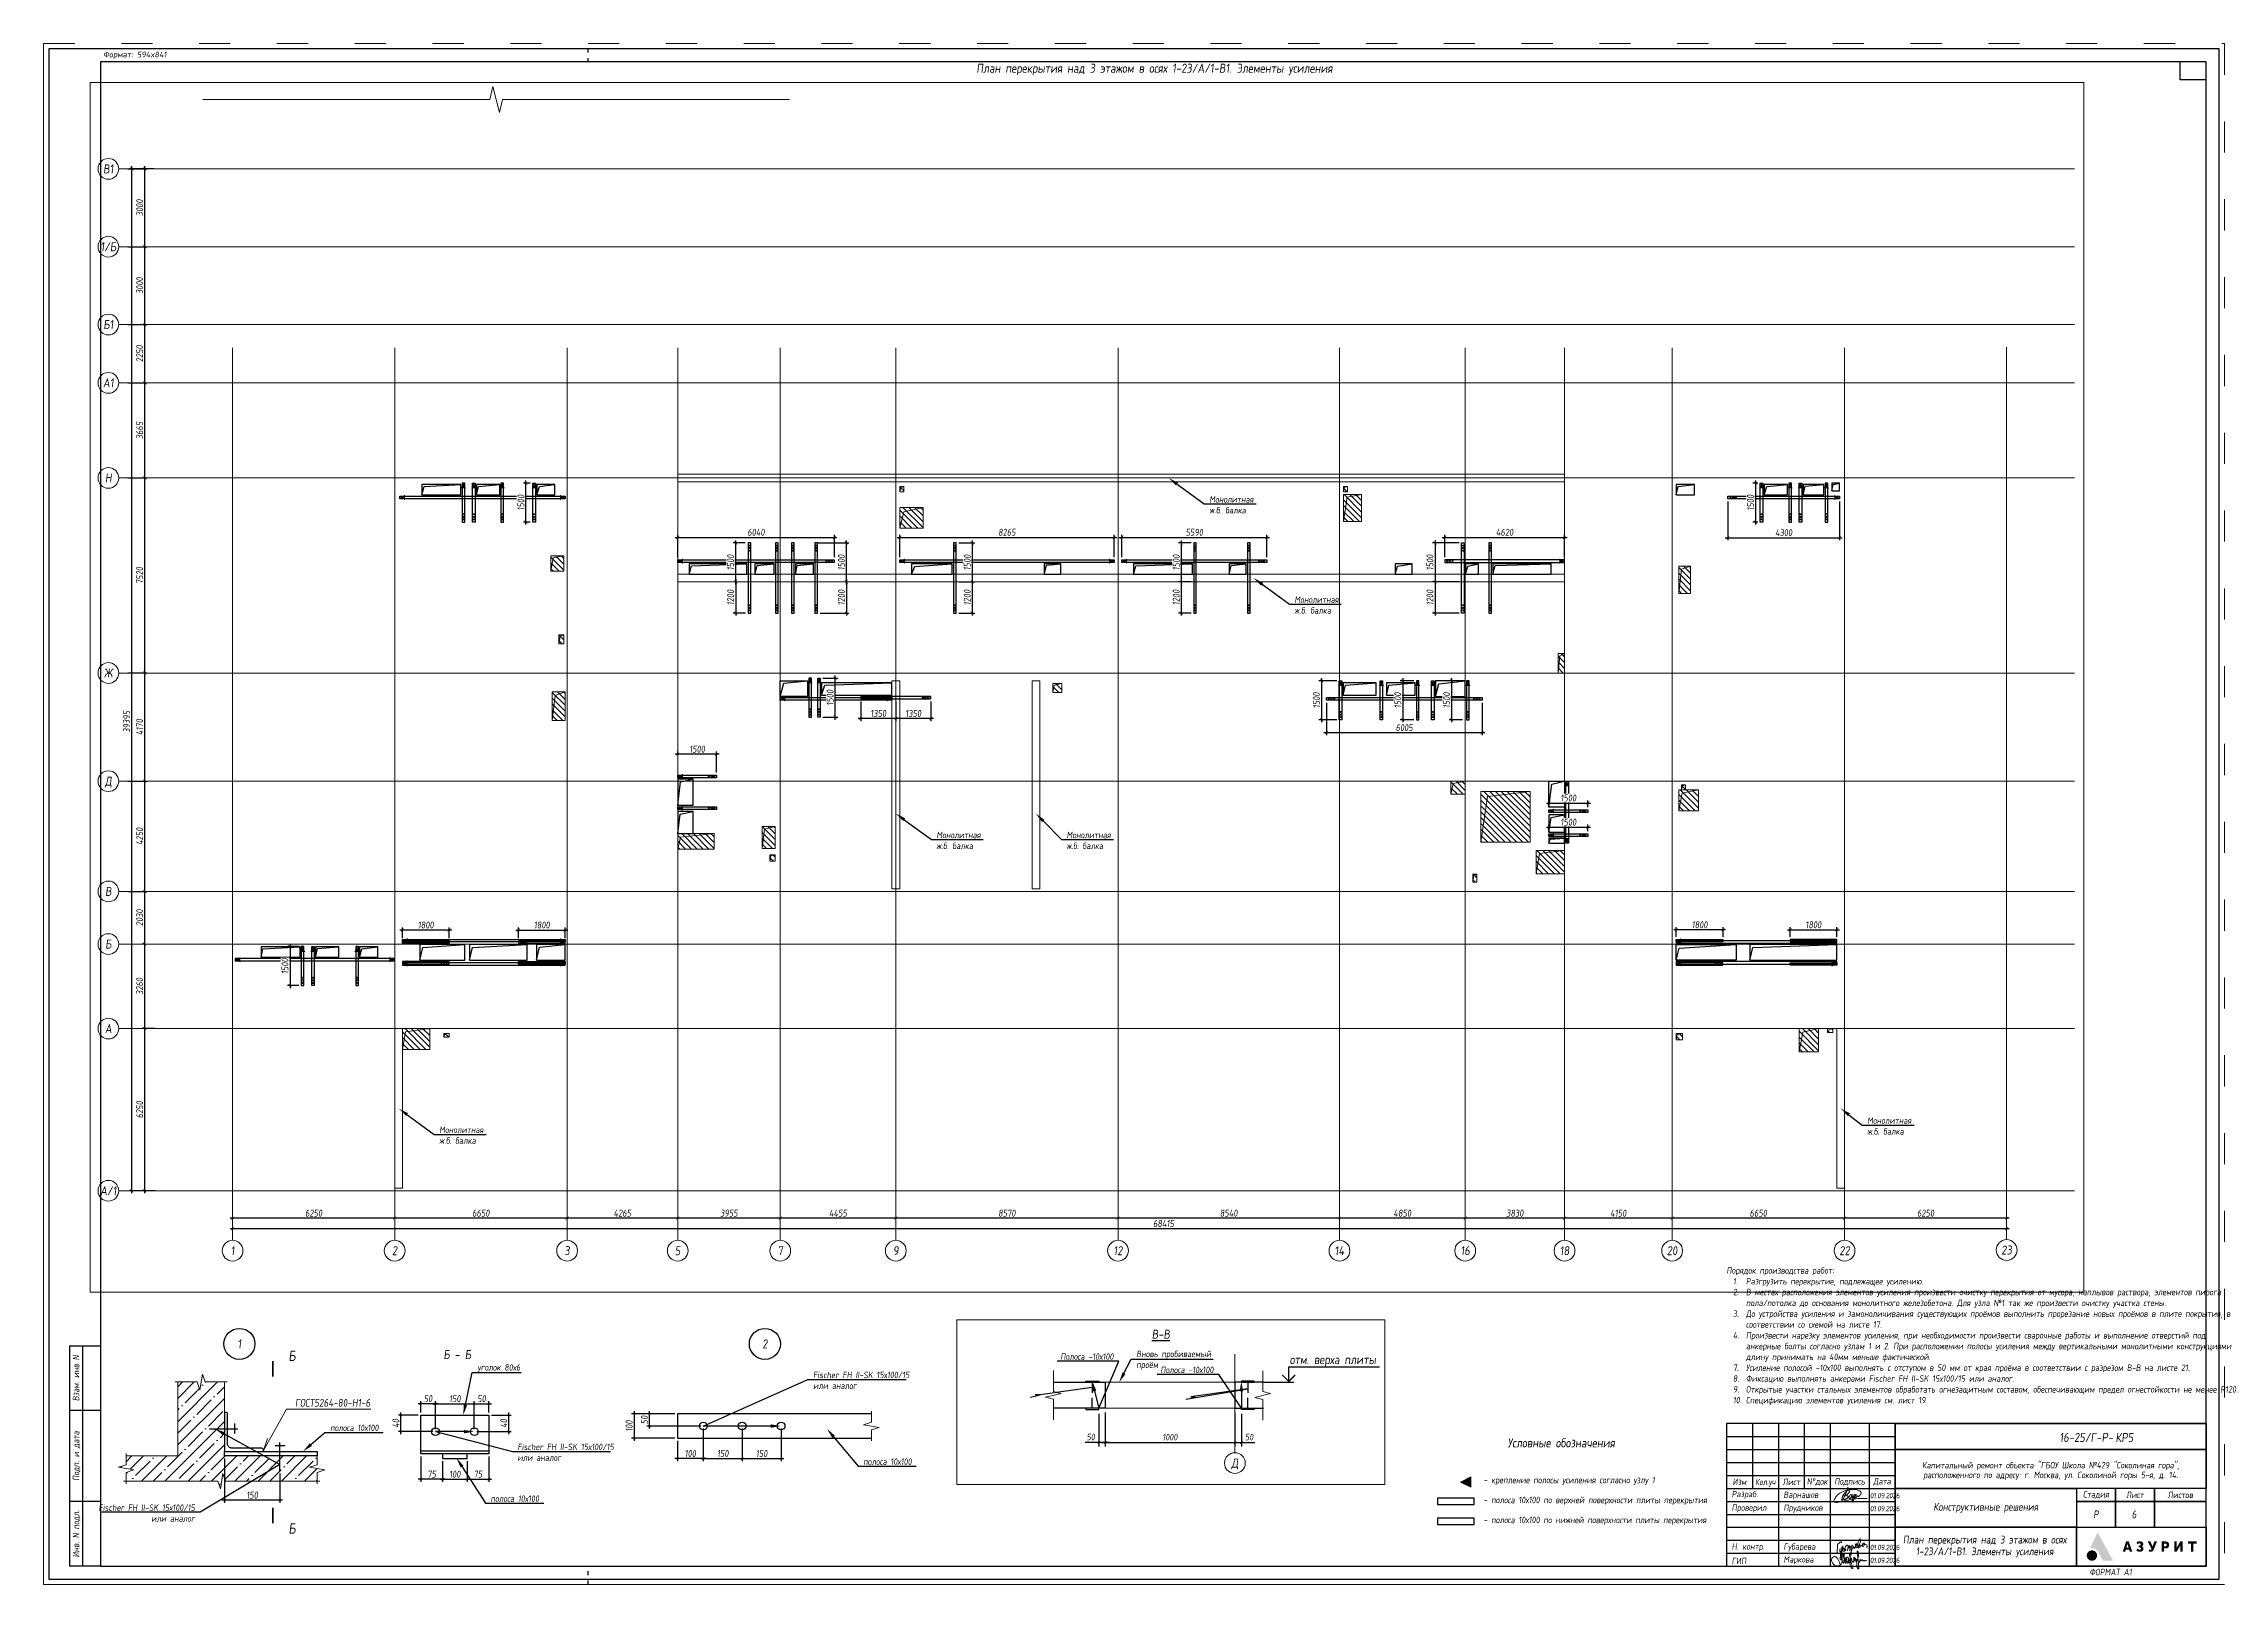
# Paper-space layout '18' of a CAD drawing. Header units: millimetres. Extents: x 2 to 843, y -2 to 592.
# The model-space entities are those that its viewports show. They can reach past a viewport. Long polylines and large blocks are cut down to what shows.
import ezdxf
from ezdxf import colors
from ezdxf.entities.mleader import LeaderData, LeaderLine
from ezdxf.enums import TextEntityAlignment as Align
from ezdxf.math import Vec2, Vec3

# ---------------------------------------------------------------- set-up
doc = ezdxf.new("R2010")
doc.units = ezdxf.units.MM
for name, pattern in [('ACAD_ISO03W100', [30, 12, -18]), ('ADSK_Штриховая_ш2 п1', [3, 2, -1]), ('осевая', [2, 1.25, -0.25, 0.25, -0.25])]:
    doc.linetypes.add(name, pattern=pattern)
doc.layers.get('0').update_dxf_attribs({"lineweight": 30})
doc.layers.get('Defpoints').update_dxf_attribs({"lineweight": 0})
for name, color, linetype, lineweight in [('_NPLT_SIGN', 5, 'Continuous', 9), ('_RAMKA', 7, 'Continuous', 30), ('_STAMP', 7, 'Continuous', 30), ('_TEXT', 7, 'Continuous', 30), ('КР_БалкиЖБ', 7, 'ADSK_Штриховая_ш2 п1', 5), ('КР_Металл', 3, 'Continuous', 30), ('КР_Новые отверстия', 5, 'Continuous', 30), ('КР_Оси', 7, 'Continuous', 5), ('КР_Основная', 7, 'Continuous', 30), ('КР_Размеры отверстия', 7, 'Continuous', 5), ('КР_Размеры усиление', 1, 'Continuous', 5), ('КР_Сущ отверстия', 6, 'Continuous', 15), ('КР_Тонкая', 250, 'Continuous', 0)]:
    doc.layers.add(name, color=color, linetype=linetype, lineweight=lineweight)
doc.styles.add('ISOCPEUR', font='isocpeur.ttf', dxfattribs={"width": 0.85, "oblique": 7})
doc.styles.add('SIMPLEX', font='simplex.shx', dxfattribs={"width": 0.85, "oblique": 7})
doc.dimstyles.new('R_1', dxfattribs={"dimtxt": 2.7, "dimasz": 1, "dimexe": 1, "dimexo": 1, "dimgap": 0.6, "dimtad": 1, "dimdec": 0, "dimrnd": 5, "dimzin": 4, "dimdsep": 46, "dimtxsty": 'ISOCPEUR', "dimblk": 'ARCHTICK', "dimcen": 0, "dimdle": 1, "dimclrd": 256, "dimclre": 256, "dimclrt": 256, "dimadec": 0, "dimazin": 0, "dimtfac": 2, "dimtdec": 0, "dimtofl": 0, "dimtmove": 0, "dimatfit": 3, "dimfxl": 1, "dimtvp": 3, "dimtfill": 1, "dimtolj": 1, "dimtzin": 0, "dimarcsym": 0})
doc.dimstyles.new('R_100', dxfattribs={"dimtxt": 270, "dimasz": 120, "dimexe": 100, "dimexo": 100, "dimgap": 60, "dimtad": 1, "dimdec": 0, "dimrnd": 5, "dimzin": 0, "dimdsep": 46, "dimtxsty": 'ISOCPEUR', "dimblk": 'ARCHTICK', "dimcen": 0, "dimdle": 100, "dimclrd": 256, "dimclre": 256, "dimclrt": 256, "dimadec": 0, "dimazin": 0, "dimtfac": 2, "dimtdec": 0, "dimtmove": 0, "dimatfit": 3, "dimfxl": 1, "dimtvp": 3, "dimtfill": 1, "dimtolj": 1, "dimtzin": 0, "dimarcsym": 0})
doc.dimstyles.new('R_20', dxfattribs={"dimtxt": 50, "dimasz": 16, "dimexe": 32, "dimexo": 32, "dimgap": 16, "dimtad": 1, "dimdec": 0, "dimzin": 0, "dimdsep": 46, "dimtxsty": 'ISOCPEUR', "dimblk1": 'OBLIQUE', "dimblk2": 'OBLIQUE', "dimsah": 1, "dimcen": 0, "dimdle": 32, "dimclrd": 256, "dimclre": 256, "dimclrt": 256, "dimadec": 0, "dimazin": 0, "dimtfac": 2, "dimtdec": 0, "dimtmove": 0, "dimatfit": 2, "dimldrblk": 'OBLIQUE', "dimfxl": 300, "dimtvp": 3, "dimtfill": 1, "dimtolj": 1, "dimtzin": 0, "dimarcsym": 0})

psp = doc.layouts.new('18')

# ---------------------------------------------------------------- texts
at = {"layer": '_TEXT', "style": 'ISOCPEUR', "oblique": 7, "width": 0.85}
for s, p in [('1', (77.5, 90.7)), ('Б - Б', (161.53, 86.6)), ('2', (280.16, 90.7))]:
    psp.add_text(s, height=3.5, dxfattribs=at).set_placement(p, align=Align.MIDDLE_CENTER)
at = {"layer": '_TEXT', "lineweight": 5, "style": 'ISOCPEUR', "oblique": 7, "width": 0.85}
psp.add_text('ГОСТ5264-80-Н1-6', height=3, dxfattribs=at).set_placement((98.97, 66.5))
at = {"layer": '_TEXT', "style": 'ISOCPEUR', "oblique": 7, "width": 0.85}
for s, height, p in [('Условные обозначения', 3.5, (566.6, 50.8)), ('- крепление полосы усиления согласно узлу 1', 2.5, (557.28, 36.98)), ('- полоса 10х100 по верхней поверхности плиты перекрытия', 2.5, (557.28, 29.28)), ('- полоса 10х100 по нижней поверхности плиты перекрытия', 2.5, (557.28, 21.59))]:
    psp.add_text(s, height=height, dxfattribs=at).set_placement(p)
at = {"layer": '_TEXT', "insert": (430.41, 582.04), "char_height": 3.5, "attachment_point": 5, "style": 'ISOCPEUR'}
psp.add_mtext('План перекрытия над 3 этажом в осях 1-23/А/1-В1. Элементы усиления', dxfattribs=at)
at = {"layer": '_TEXT', "style": 'ISOCPEUR'}
for s, width, heights, insert, char_height, attachment_point in [('\\A1;Порядок производства работ:\\P\\pxi-2,l3,t3;1.^IРазгрузить перекрытие, подлежащее усилению.\\P2.^IВ местах расположения элементов усиления произвести очистку перекрытия от мусора, наплывов раствора, элементов пирога пола/потолка до основания монолитного железобетона. Для узла №1 так же произвести очистку участка стены.\\P3.^IДо устройства усиления и замоноличивания существующих проёмов выполнить прорезание новых проёмов в плите покрытия, в соответствии со схемой на листе 17.\\P4.^IПроизвести нарезку элементов усиления, при необходимости произвести сварочные работы и выполнение отверстий под анкерные болты согласно узлам 1 и 2. При расположении полосы усиления между вертикальными монолитными конструкциями длину принимать на 40мм меньше фактической.\\P7.^IУсиление полосой -10х100 выполнять с отступом в 50 мм от края проёма в соответствии с разрезом В-В на листе 21.\\P8.^IФиксацию выполнять анкерами Fischer FH II-SK 15х100/15 или аналог.\\P9.^IОткрытые участки стальных элементов обработать огнезащитным составом, обеспечивающим предел огнестойкости не менее R120.\\P10.^IСпецификацию элементов усиления см. лист 19.', 185, [0], (651, 120.28), 2.5, 1), ('6', 13.3529, [9.08], (808.19, 24.96), 3, 5)]:
    psp.add_mtext_dynamic_manual_height_columns(s, width=width, gutter_width=12.5, heights=heights, dxfattribs=dict(at, insert=insert, char_height=char_height, attachment_point=attachment_point))
at = {"layer": '_TEXT', "color": 5, "insert": (750.58, 12.58), "char_height": 3, "attachment_point": 5, "line_spacing_factor": 0.9, "style": 'ISOCPEUR'}
psp.add_mtext_dynamic_manual_height_columns('{\\C256;План перекрытия над 3 этажом в осях 1-23/А/1-В1. Элементы усиления}', width=69.1586, gutter_width=0, heights=[14.57], dxfattribs=at)
at = {"layer": 'КР_Металл', "color": 0, "lineweight": 5, "style": 'ISOCPEUR', "oblique": 7, "width": 0.85}
psp.add_text('Б', height=4, dxfattribs=at).set_placement((96.41, 84.1))
psp.add_text('Б', height=4, dxfattribs=at).set_placement((96.41, 21.52), align=Align.TOP_LEFT)

msp = doc.modelspace()

# ---------------------------------------------------------------- texts
at = {"layer": '_TEXT', "insert": (385977.1, 266079.8), "char_height": 70, "attachment_point": 5, "style": 'ISOCPEUR'}
msp.add_mtext('{\\LВ-В}', dxfattribs=at)

# ---------------------------------------------------------------- blocks, each defined once
blk = doc.blocks.new('Логотип Азурит')
at = {"layer": '_STAMP', "linetype": 'Continuous', "true_color": 0x2a3756}
h = blk.add_hatch(color=159, dxfattribs=at)
h.dxf.hatch_style = 1
h.paths.add_polyline_path([(-39.4, 8.5), (-40.02, 9.65), (-40.61, 10.74), (-41.14, 11.7), (-41.62, 12.59), (-41.79, 12.89), (-41.86, 13.01), (-41.91, 12.94), (-41.99, 12.78), (-42.39, 11.96), (-42.77, 11.18), (-43.09, 10.5), (-43.47, 9.72), (-44.18, 8.26), (-44.5, 7.6), (-44.73, 7.14), (-44.85, 6.9), (-44.7, 6.93), (-44.51, 6.95), (-44.27, 6.97), (-44.09, 6.97), (-43.91, 6.96), (-43.74, 6.94), (-43.56, 6.91), (-43.39, 6.87), (-43.22, 6.81), (-43.05, 6.75), (-42.89, 6.68), (-42.73, 6.59), (-42.58, 6.5), (-42.43, 6.4), (-42.29, 6.29), (-42.15, 6.17), (-42.03, 6.04), (-41.91, 5.91), (-41.79, 5.77), (-41.72, 5.65), (-41.63, 5.5), (-41.3, 4.9), (-41.02, 4.39), (-40.57, 3.56), (-40.05, 2.59), (-39.78, 2.11), (-37.86, 2.11), (-36.5, 2.11), (-35.94, 2.12), (-36.48, 3.13), (-36.82, 3.75), (-37.16, 4.37), (-37.67, 5.33), (-38.2, 6.3), (-38.54, 6.93), (-38.87, 7.53)])
h = blk.add_hatch(color=159, dxfattribs=at)
h.dxf.hatch_style = 1
h.paths.add_polyline_path([(-29.3, 7.88), (-29.63, 8.84), (-29.86, 9.53), (-30.37, 9.54), (-30.87, 9.54), (-30.93, 9.38), (-31.26, 8.4), (-31.64, 7.27), (-31.97, 6.31), (-32.19, 5.64), (-32.05, 5.63), (-31.71, 5.62), (-31.23, 5.62), (-31.11, 6.03), (-30.99, 6.44), (-30.37, 6.44), (-29.75, 6.44), (-29.63, 6.03), (-29.52, 5.62), (-29.03, 5.62), (-28.54, 5.62), (-28.6, 5.8), (-28.93, 6.79)])
h.paths.add_polyline_path([(-30.77, 7.21), (-30.74, 7.31), (-30.56, 7.93), (-30.43, 8.43), (-30.39, 8.59), (-30.37, 8.65), (-30.35, 8.64), (-30.31, 8.45), (-30.22, 8.08), (-30.11, 7.66), (-30.01, 7.33), (-29.97, 7.21), (-30.37, 7.21)], flags=16)
h = blk.add_hatch(color=159, dxfattribs=at)
h.dxf.hatch_style = 1
h.paths.add_polyline_path([(-24.39, 7.35), (-24.47, 7.43), (-24.56, 7.5), (-24.66, 7.56), (-24.81, 7.65), (-24.74, 7.69), (-24.65, 7.75), (-24.55, 7.86), (-24.45, 7.97), (-24.38, 8.09), (-24.35, 8.18), (-24.32, 8.25), (-24.31, 8.34), (-24.3, 8.45), (-24.3, 8.65), (-24.31, 8.73), (-24.34, 8.82), (-24.41, 8.99), (-24.51, 9.14), (-24.63, 9.28), (-24.78, 9.39), (-24.95, 9.48), (-25.13, 9.55), (-25.34, 9.59), (-25.56, 9.6), (-25.74, 9.6), (-25.91, 9.58), (-26.08, 9.55), (-26.23, 9.51), (-26.39, 9.46), (-26.53, 9.39), (-26.67, 9.32), (-26.8, 9.23), (-26.9, 9.15), (-26.81, 8.98), (-26.64, 8.66), (-26.54, 8.5), (-26.51, 8.5), (-26.46, 8.54), (-26.35, 8.61), (-26.21, 8.67), (-26.07, 8.73), (-25.93, 8.77), (-25.82, 8.79), (-25.72, 8.79), (-25.62, 8.79), (-25.53, 8.76), (-25.46, 8.73), (-25.39, 8.68), (-25.34, 8.62), (-25.3, 8.55), (-25.26, 8.45), (-25.26, 8.36), (-25.27, 8.27), (-25.32, 8.18), (-25.36, 8.13), (-25.39, 8.08), (-25.44, 8.05), (-25.49, 8.02), (-25.63, 7.99), (-25.84, 7.98), (-26.1, 7.97), (-26.1, 7.6), (-26.1, 7.24), (-25.78, 7.23), (-25.54, 7.21), (-25.45, 7.2), (-25.38, 7.18), (-25.33, 7.15), (-25.28, 7.12), (-25.25, 7.08), (-25.21, 7.02), (-25.19, 6.96), (-25.17, 6.9), (-25.17, 6.76), (-25.18, 6.7), (-25.2, 6.64), (-25.23, 6.58), (-25.26, 6.53), (-25.31, 6.49), (-25.37, 6.45), (-25.44, 6.43), (-25.52, 6.41), (-25.69, 6.39), (-25.78, 6.39), (-25.87, 6.41), (-26, 6.45), (-26.16, 6.51), (-26.3, 6.6), (-26.43, 6.69), (-26.53, 6.76), (-26.77, 6.45), (-26.93, 6.26), (-26.97, 6.2), (-26.98, 6.15), (-26.97, 6.11), (-26.94, 6.07), (-26.82, 5.97), (-26.62, 5.84), (-26.41, 5.73), (-26.19, 5.65), (-25.97, 5.59), (-25.78, 5.57), (-25.53, 5.57), (-25.3, 5.58), (-25.12, 5.61), (-24.99, 5.65), (-24.87, 5.71), (-24.75, 5.78), (-24.64, 5.85), (-24.54, 5.94), (-24.45, 6.03), (-24.37, 6.13), (-24.31, 6.23), (-24.25, 6.37), (-24.21, 6.51), (-24.2, 6.66), (-24.2, 6.82), (-24.21, 6.94), (-24.24, 7.06), (-24.28, 7.16), (-24.33, 7.26)])
h = blk.add_hatch(color=159, dxfattribs=at)
h.dxf.hatch_style = 1
h.paths.add_polyline_path([(-19.61, 8.04), (-19.36, 8.68), (-19.14, 9.22), (-19.03, 9.53), (-19.17, 9.54), (-19.52, 9.54), (-20.02, 9.54), (-20.05, 9.44), (-20.31, 8.65), (-20.59, 7.81), (-20.63, 7.68), (-20.66, 7.62), (-20.67, 7.61), (-20.7, 7.67), (-20.82, 7.97), (-21.01, 8.4), (-21.34, 9.1), (-21.54, 9.54), (-22.06, 9.54), (-22.58, 9.54), (-22.4, 9.17), (-21.88, 8.17), (-21.32, 7.06), (-21.11, 6.63), (-21.09, 6.56), (-21.1, 6.52), (-21.15, 6.45), (-21.21, 6.41), (-21.28, 6.38), (-21.37, 6.37), (-21.45, 6.37), (-21.55, 6.39), (-21.64, 6.43), (-21.74, 6.49), (-21.82, 6.53), (-21.86, 6.49), (-21.92, 6.39), (-22.11, 6.05), (-22.23, 5.85), (-22.18, 5.81), (-22.08, 5.75), (-21.95, 5.69), (-21.81, 5.63), (-21.69, 5.59), (-21.51, 5.57), (-21.31, 5.57), (-21.12, 5.59), (-20.97, 5.62), (-20.88, 5.66), (-20.79, 5.71), (-20.71, 5.77), (-20.63, 5.84), (-20.56, 5.93), (-20.48, 6.02), (-20.35, 6.23), (-20.28, 6.35), (-20.21, 6.51), (-19.92, 7.25)])
h = blk.add_hatch(color=159, dxfattribs=at)
h.dxf.hatch_style = 1
h.paths.add_polyline_path([(-14.46, 7.53), (-14.41, 7.64), (-14.37, 7.74), (-14.33, 7.96), (-14.31, 8.19), (-14.32, 8.41), (-14.37, 8.63), (-14.45, 8.83), (-14.5, 8.93), (-14.55, 9.02), (-14.62, 9.1), (-14.69, 9.18), (-14.81, 9.29), (-14.92, 9.37), (-15.06, 9.43), (-15.21, 9.49), (-15.33, 9.52), (-15.49, 9.53), (-16.3, 9.54), (-17.21, 9.54), (-17.21, 7.58), (-17.21, 5.62), (-16.73, 5.62), (-16.25, 5.62), (-16.25, 6.23), (-16.25, 6.83), (-15.87, 6.83), (-15.58, 6.84), (-15.35, 6.86), (-15.17, 6.91), (-14.99, 6.98), (-14.83, 7.08), (-14.69, 7.2), (-14.56, 7.36)])
h.paths.add_polyline_path([(-15.6, 7.68), (-15.67, 7.66), (-15.95, 7.66), (-16.25, 7.66), (-16.25, 8.2), (-16.25, 8.74), (-15.93, 8.73), (-15.64, 8.72), (-15.57, 8.7), (-15.51, 8.67), (-15.42, 8.6), (-15.35, 8.51), (-15.32, 8.45), (-15.3, 8.39), (-15.29, 8.19), (-15.29, 8.07), (-15.3, 8), (-15.32, 7.94), (-15.35, 7.88), (-15.39, 7.82), (-15.43, 7.78), (-15.53, 7.71)], flags=16)
h = blk.add_hatch(color=159, dxfattribs=at)
h.dxf.hatch_style = 1
h.paths.add_polyline_path([(-10.09, 7.82), (-9.98, 8.03), (-9.94, 8.12), (-9.95, 7.93), (-9.96, 7.49), (-9.97, 6.69), (-9.97, 5.62), (-9.5, 5.62), (-9.04, 5.62), (-9.04, 7.58), (-9.04, 9.54), (-9.51, 9.54), (-9.99, 9.54), (-10.36, 8.91), (-10.84, 8.1), (-11.03, 7.78), (-11.26, 7.34), (-11.37, 7.13), (-11.42, 7.05), (-11.41, 7.31), (-11.39, 7.78), (-11.39, 8.55), (-11.39, 9.54), (-11.86, 9.54), (-12.34, 9.54), (-12.34, 7.58), (-12.34, 5.62), (-11.86, 5.62), (-11.37, 5.62), (-11.18, 5.95), (-10.61, 6.89), (-10.31, 7.42)])
h = blk.add_hatch(color=159, dxfattribs=at)
h.dxf.hatch_style = 1
h.paths.add_polyline_path([(-3.74, 9.14), (-3.74, 9.54), (-5.42, 9.54), (-7.09, 9.54), (-7.09, 9.14), (-7.09, 8.74), (-6.5, 8.74), (-5.9, 8.74), (-5.9, 7.18), (-5.9, 5.62), (-5.43, 5.62), (-4.95, 5.62), (-4.95, 7.18), (-4.95, 8.74), (-4.35, 8.74), (-3.74, 8.74)])
at = {"layer": '_STAMP', "linetype": 'Continuous', "true_color": 0x1447b7}
h = blk.add_hatch(color=162, dxfattribs=at)
h.dxf.hatch_style = 1
h.paths.add_polyline_path([(-42.09, 4.22), (-42.11, 4.4), (-42.15, 4.58), (-42.2, 4.76), (-42.27, 4.93), (-42.35, 5.1), (-42.45, 5.26), (-42.57, 5.41), (-42.7, 5.55), (-42.8, 5.64), (-42.91, 5.72), (-43.14, 5.86), (-43.38, 5.97), (-43.63, 6.05), (-43.89, 6.09), (-44.15, 6.1), (-44.42, 6.07), (-44.55, 6.04), (-44.68, 6.01), (-44.87, 5.94), (-45.05, 5.85), (-45.22, 5.74), (-45.37, 5.62), (-45.51, 5.49), (-45.63, 5.35), (-45.75, 5.19), (-45.84, 5.03), (-45.92, 4.85), (-45.98, 4.67), (-46.03, 4.49), (-46.06, 4.29), (-46.07, 4.1), (-46.05, 3.9), (-46.02, 3.7), (-45.97, 3.51), (-45.92, 3.37), (-45.87, 3.24), (-45.8, 3.11), (-45.72, 2.99), (-45.64, 2.88), (-45.54, 2.77), (-45.44, 2.67), (-45.33, 2.57), (-45.22, 2.49), (-45.1, 2.41), (-44.98, 2.34), (-44.85, 2.28), (-44.72, 2.22), (-44.58, 2.18), (-44.44, 2.15), (-44.3, 2.13), (-44.05, 2.12), (-43.8, 2.14), (-43.57, 2.19), (-43.34, 2.26), (-43.12, 2.37), (-42.92, 2.5), (-42.73, 2.65), (-42.56, 2.83), (-42.44, 2.99), (-42.34, 3.15), (-42.26, 3.32), (-42.19, 3.49), (-42.14, 3.67), (-42.11, 3.85), (-42.09, 4.03)])
blk = doc.blocks.new('_Azurit_Stamp')
at = {"layer": '_NPLT_SIGN'}
for points, knots in [([(-135.62, 26.32), (-135.39, 26.34), (-134.29, 26.7), (-133.23, 27.53), (-133.15, 28.05), (-132.93, 29.17), (-136.73, 29.8), (-138.89, 29.27), (-141.37, 28.37), (-142.8, 26.83), (-143.43, 25.69), (-143.77, 24.83), (-142.52, 24.49), (-140.48, 24.9), (-137.71, 25.59), (-134.61, 26.27), (-130.77, 26.07)], [0, 0, 0, 0, 0.00299112, 0.00630591, 0.00960495, 0.01564427, 0.0235417, 0.03307061, 0.04068731, 0.0472924, 0.052033, 0.05589459, 0.06060815, 0.06742814, 0.07629614, 0.08709949, 0.08709949, 0.08709949, 0.08709949]), ([(-138.54, 29.73), (-138.23, 30.29), (-138.17, 30.35), (-138.13, 30.35), (-138.13, 30.28), (-138.93, 28.09), (-140.15, 25.52), (-140.39, 25.35), (-140.48, 25.35), (-140.59, 26.12), (-140.3, 26.92), (-139.24, 28.44), (-138.32, 29.25), (-137.92, 29.41), (-137.51, 29.3), (-137.35, 28.84), (-137.93, 28.05), (-139.09, 27.12), (-139.52, 26.89), (-139.64, 26.84), (-139.64, 26.87), (-139.59, 26.92), (-138.96, 27.35), (-138.41, 27.4), (-138.16, 26.91), (-138.23, 26.73), (-138.23, 26.26), (-138.84, 25.79), (-139.34, 25.64), (-139.56, 25.64), (-139.65, 25.64), (-139.65, 25.69), (-139.46, 25.78), (-138.59, 26.13), (-138.21, 26.26), (-137.78, 26.59), (-137.49, 27.32), (-137.1, 27.59), (-136.7, 27.62), (-136.61, 27.38), (-136.65, 26.97), (-136.8, 26.68), (-137.14, 26.23), (-137.49, 26.08), (-137.79, 26.05), (-137.85, 26.42), (-137.68, 26.85)], [0, 0, 0, 0, 0.00084043, 0.00104969, 0.00371864, 0.00945796, 0.01543448, 0.01897204, 0.0202508, 0.02213745, 0.025948, 0.03024455, 0.03408673, 0.03636794, 0.03784103, 0.03991667, 0.0431516, 0.0463861, 0.04869202, 0.04940408, 0.04966041, 0.05061238, 0.05212417, 0.05416473, 0.05557826, 0.05690551, 0.05846862, 0.06038446, 0.06203112, 0.06293682, 0.06333319, 0.06371317, 0.06502521, 0.06671651, 0.06877673, 0.07066608, 0.07263578, 0.07445661, 0.07568926, 0.07685654, 0.07793779, 0.07936629, 0.08076287, 0.08213479, 0.0832984, 0.08454928, 0.08454928, 0.08454928, 0.08454928]), ([(-136.29, 27.59), (-136.57, 27.2), (-136.75, 26.81), (-136.98, 26.46), (-136.81, 26.29), (-136.61, 26.3), (-136.19, 26.83), (-136.03, 27.05), (-135.71, 27.59), (-135.34, 27.7), (-135.25, 27.61), (-135.27, 27.34), (-135.62, 26.63), (-136.06, 25.44)], [0, 0, 0, 0, 0.0014448, 0.00263215, 0.00357107, 0.00479361, 0.00604223, 0.00776758, 0.00916622, 0.01041376, 0.01126103, 0.01255992, 0.01510728, 0.01510728, 0.01510728, 0.01510728]), ([(-136.06, 25.44), (-136.5, 24.84), (-137.04, 24.75), (-135.67, 27.04), (-134.99, 27.51), (-134.48, 27.51), (-134.72, 26.64), (-135.62, 26.32)], [0, 0, 0, 0, 0.0043322, 0.00875939, 0.01314743, 0.01560478, 0.01819439, 0.01819439, 0.01819439, 0.01819439]), ([(-142.35, 4.76), (-142.31, 6.1), (-142.19, 7.03), (-142.19, 8.02), (-142.19, 8.4), (-142.12, 8.47), (-141.13, 9.36), (-140.83, 9.44), (-140.71, 9.44), (-140.63, 9.36), (-140.63, 9.01)], [0, 0, 0, 0, 0.0035831, 0.00610071, 0.00770703, 0.00968285, 0.01159584, 0.01352143, 0.01412232, 0.01475797, 0.01475797, 0.01475797, 0.01475797]), ([(-138.29, 6.9), (-137.7, 7.13), (-137.2, 7.42), (-136.65, 7.8), (-136.5, 7.89), (-136.43, 7.99), (-136.45, 8.09), (-136.53, 8.06), (-136.81, 7.56), (-136.92, 7.19), (-137.02, 6.21), (-136.96, 5.01), (-136.96, 4.54), (-136.96, 4.29), (-137.07, 4.29), (-137.17, 4.39), (-137.17, 5.01), (-136.58, 6.81), (-136.14, 7.49), (-135.95, 7.64), (-135.91, 7.6), (-135.87, 7.46), (-135.87, 7.04), (-135.86, 6.83), (-135.81, 6.8), (-135.72, 6.85), (-135.13, 7.43), (-134.82, 8.04), (-134.75, 8.35), (-134.79, 8.59), (-134.91, 8.68), (-135.18, 8.5), (-135.29, 8.15), (-135.32, 7.59), (-135.14, 7.18), (-134.94, 7.11), (-134.63, 7.23), (-134.2, 7.66), (-133.63, 8.5), (-133.21, 9.61), (-133.37, 10.44), (-133.51, 10.51), (-133.58, 10.52), (-133.69, 10.49), (-133.9, 10.21), (-134.27, 9.2), (-134.44, 8.13), (-134.29, 7.34), (-134.09, 7.06), (-133.93, 7.06), (-133.38, 7.51), (-133.38, 7.96), (-133.47, 8.19), (-133.73, 8.2), (-133.87, 8.1), (-133.99, 7.85), (-134.05, 7.56), (-133.97, 7.39), (-133.86, 7.32), (-133.52, 7.37), (-132.77, 8.02), (-132.58, 8.25), (-132.44, 8.71), (-132.12, 8.89), (-131.73, 8.83), (-131.7, 8.24), (-132, 7.75), (-132.51, 7.42), (-132.67, 7.93), (-132.57, 8.38), (-132.52, 8.5), (-132.49, 8.32), (-132.37, 8.27), (-131.67, 8.31), (-131.16, 8.31), (-130.82, 8.28), (-130.82, 7.88), (-130.82, 7.62), (-130.87, 7.36), (-130.86, 7.16), (-130.76, 6.99)], [0, 0, 0, 0, 0.002061, 0.0036154, 0.0046696, 0.0050974, 0.0054418, 0.0062669, 0.0074082, 0.0095322, 0.012344, 0.0152477, 0.0173466, 0.0182547, 0.0187982, 0.0197454, 0.0226428, 0.0262833, 0.0295057, 0.0307223, 0.0311997, 0.0318816, 0.0327288, 0.0334831, 0.0338833, 0.0349628, 0.0367236, 0.0387232, 0.0400853, 0.0408698, 0.0416582, 0.0425762, 0.0439393, 0.0454368, 0.046769, 0.0478604, 0.0491315, 0.0512693, 0.0543417, 0.0576748, 0.0600731, 0.0612526, 0.0616232, 0.0622122, 0.0638923, 0.0666299, 0.069869, 0.0723061, 0.0737444, 0.0750704, 0.0765109, 0.078042, 0.0790802, 0.0798296, 0.0806092, 0.081431, 0.0822644, 0.0829363, 0.0836607, 0.0852585, 0.0870435, 0.0889793, 0.0902316, 0.0915967, 0.0930789, 0.0947907, 0.0967323, 0.0986141, 0.1003735, 0.1016008, 0.1024329, 0.1028978, 0.1039958, 0.1054643, 0.107171, 0.1085436, 0.10964, 0.1106443, 0.1114336, 0.1121611, 0.1121611, 0.1121611, 0.1121611]), ([(-141.15, 0.69), (-141.49, 2.09), (-142.47, 3.47), (-143.24, 3.85), (-144.27, 3.45), (-144.71, 2.44), (-144.21, 1.25), (-143.23, 0.16), (-141.92, 0), (-140.56, 0.76), (-140.41, 1.86), (-140.44, 3.76), (-140.44, 4.84)], [0, 0, 0, 0, 0.00435621, 0.00834068, 0.01168595, 0.01550962, 0.01972632, 0.02417924, 0.0289255, 0.03328241, 0.03828155, 0.04275783, 0.04275783, 0.04275783, 0.04275783]), ([(-141.15, 6.87), (-141.29, 6.45), (-141.29, 6.01), (-141.24, 5.59), (-141.12, 5.54), (-140.93, 5.67), (-140.46, 6.31), (-140.2, 6.99), (-140.1, 7.47), (-140.11, 7.7), (-140.17, 7.71), (-140.25, 7.67), (-140.63, 6.81), (-140.74, 5.65), (-140.74, 4.47), (-140.61, 3.49), (-140.61, 2.84), (-140.8, 2.44), (-140.95, 2.4), (-141.06, 2.4), (-141.2, 2.72), (-141.14, 3.85), (-140.91, 4.66), (-140.3, 6.17), (-139.96, 6.89), (-139.83, 7.02), (-139.71, 6.9), (-139.67, 6.45), (-139.62, 6.14), (-139.52, 5.95), (-139.34, 5.95), (-139.23, 6.03), (-139.11, 6.2), (-139.01, 6.47), (-139.12, 6.63), (-139.33, 6.52), (-139.44, 6.32), (-139.68, 5.86), (-139.72, 5.68), (-139.76, 5.59), (-139.78, 5.63), (-139.76, 5.78), (-139.38, 7.19), (-139.01, 7.73), (-138.57, 8.11), (-138.35, 8.19), (-138.17, 8.15), (-138.11, 7.96), (-138.02, 7.23), (-138.14, 6.91), (-138.34, 6.08), (-138.39, 6.03), (-138.44, 6.08), (-138.28, 6.61), (-137.93, 7.39), (-137.7, 7.76), (-137.48, 7.97), (-137.44, 7.86), (-137.5, 6.81), (-137.5, 6.25), (-137.53, 6.08)], [0, 0, 0, 0, 0.00141903, 0.00251453, 0.00337203, 0.00464653, 0.00656525, 0.00877126, 0.01035522, 0.01120876, 0.01162334, 0.0128081, 0.0152087, 0.01880295, 0.02245602, 0.02553595, 0.02780375, 0.02915839, 0.02992211, 0.0305915, 0.03233411, 0.03487331, 0.03881069, 0.04238535, 0.04524248, 0.04650068, 0.0473813, 0.04840926, 0.04948548, 0.0502589, 0.05082659, 0.051391, 0.05208083, 0.05284209, 0.05363298, 0.05434785, 0.05541659, 0.0564329, 0.05731609, 0.05768512, 0.05801426, 0.05982684, 0.06230422, 0.06525775, 0.06687307, 0.06797065, 0.06863967, 0.06985615, 0.07125576, 0.07337441, 0.07476414, 0.07584655, 0.07660409, 0.07822482, 0.08024043, 0.08198553, 0.08292431, 0.08454256, 0.08644351, 0.08840011, 0.08840011, 0.08840011, 0.08840011]), ([(-140.2, 4.31), (-140.29, 4.83), (-140.54, 5.14), (-140.86, 5.19), (-141.1, 5.03), (-141.14, 4.31), (-140.54, 2.46), (-140.01, 1.28), (-139.93, 1.16), (-139.86, 1.17), (-139.77, 1.6), (-139.61, 3.06), (-139.61, 4.31), (-139.65, 4.8), (-139.77, 4.87), (-139.88, 4.87), (-139.95, 4.75), (-139.85, 3.64), (-139.52, 1.92), (-139.22, 1.11), (-139.1, 1.11), (-139.03, 1.18), (-138.66, 2.48), (-138.66, 2.92), (-138.73, 3.05), (-138.93, 3.05), (-139.14, 2.97), (-139.29, 2.75), (-139.26, 2.15), (-139.01, 1.8), (-138.74, 1.64), (-138.54, 1.3), (-138.18, 1.1), (-138.02, 1.14), (-137.8, 2.51), (-137.86, 3.11), (-138.16, 3.48), (-138.67, 3.51), (-138.99, 3.24), (-139.09, 2.76), (-138.95, 2.09), (-138.69, 1.69), (-138.47, 1.67), (-138.05, 1.98), (-137.95, 2.23), (-137.97, 2.77), (-138.07, 2.97), (-138.12, 3.01), (-138.14, 2.99), (-138.15, 2.9), (-138.09, 1.83), (-137.8, 1.41), (-137.56, 1.21), (-137.36, 1.27), (-137.03, 1.91), (-137.03, 2.57), (-137.27, 3.71), (-137.48, 4.43), (-137.53, 4.59), (-137.57, 4.61), (-137.59, 4.59), (-137.47, 3.81), (-136.86, 1.2), (-136.46, 0.08), (-136.28, -0.81), (-136.32, -0.94), (-136.42, -0.94), (-136.59, -0.91), (-137.13, -0.22), (-137.4, 0.67), (-137.54, 2), (-137.4, 2.73), (-137.04, 2.99), (-136.77, 2.95), (-136.73, 2.8), (-136.73, 2.45), (-136.59, 1.88), (-136.33, 1.53), (-136.19, 1.53), (-136.04, 1.58), (-135.99, 1.8), (-135.92, 2.21), (-135.85, 2.9), (-135.9, 3.2), (-135.92, 3.45), (-135.88, 3.5), (-135.79, 3.45), (-135.52, 2.77), (-135.34, 2.21), (-135.31, 2), (-135.33, 1.98), (-135.38, 2.03), (-135.49, 2.37), (-135.56, 2.62), (-135.49, 3.14), (-135.42, 3.21), (-135.28, 3.11), (-135.04, 2.61), (-134.86, 2.18), (-134.64, 2.16), (-134.4, 2.53), (-134.18, 3.41), (-134.02, 4.41), (-134.13, 5.33), (-134.32, 5.76), (-134.47, 5.88), (-134.6, 5.84), (-134.7, 5.63), (-134.57, 4.86), (-134.47, 4.09), (-134.26, 2.54), (-134.12, 1.29), (-134.12, 0.46), (-134.08, -0.14), (-133.99, -0.54), (-133.96, -0.89), (-134.09, -0.99), (-134.32, -0.95), (-134.62, -0.64), (-134.84, 1.08), (-134.89, 2.07), (-134.83, 2.63), (-134.67, 2.68), (-134.38, 2.47), (-134.26, 2.08), (-134.26, 1.86), (-134.26, 1.44), (-134.04, 1.25), (-133.8, 1.49), (-133.51, 2.34), (-133.42, 2.53), (-133.34, 2.55), (-133.23, 2.44), (-133.2, 2.13), (-133.13, 2.09), (-133, 2.17), (-132.87, 2.38), (-132.72, 2.52), (-132.57, 2.43), (-132.52, 2.24), (-132.35, 2.06), (-132.19, 2.06), (-132.08, 2.13), (-131.85, 2.2), (-131.59, 2.17), (-131.51, 2.08), (-131.29, 2.06), (-131.1, 2.11), (-130.9, 2.23)], [0, 0, 0, 0, 0.0013642, 0.0024716, 0.0039271, 0.0071604, 0.0114923, 0.0151992, 0.0168552, 0.017577, 0.0197425, 0.0231954, 0.0267048, 0.0287659, 0.0295817, 0.0300123, 0.031498, 0.0347832, 0.0388614, 0.0418614, 0.0430502, 0.0447716, 0.0468358, 0.0489595, 0.0498178, 0.0504412, 0.0511968, 0.0523995, 0.0538233, 0.0552935, 0.0565438, 0.0577717, 0.0588373, 0.0609859, 0.0633503, 0.0660541, 0.0677903, 0.0693288, 0.0708886, 0.0726354, 0.0744423, 0.0759439, 0.0772831, 0.0783918, 0.0798486, 0.0809736, 0.0818741, 0.0822252, 0.0824312, 0.0837412, 0.0855667, 0.0876358, 0.0887665, 0.0901391, 0.0918825, 0.0946733, 0.0974863, 0.0997671, 0.1008166, 0.101087, 0.1020353, 0.1058616, 0.110959, 0.1161878, 0.1186349, 0.1198924, 0.1203364, 0.1215942, 0.123759, 0.1272016, 0.1305016, 0.133259, 0.1348584, 0.1358061, 0.1366498, 0.1378419, 0.1393454, 0.1406226, 0.1414171, 0.1419862, 0.1428554, 0.1443162, 0.1458558, 0.147224, 0.1479078, 0.1483694, 0.1493507, 0.1509007, 0.1525761, 0.1534842, 0.1538318, 0.1543395, 0.1550943, 0.1563412, 0.1572985, 0.1581547, 0.1590571, 0.160364, 0.1617296, 0.1629626, 0.1646785, 0.1672603, 0.1703712, 0.1730004, 0.1747326, 0.175603, 0.1762204, 0.1774892, 0.1794496, 0.1828662, 0.186801, 0.1907892, 0.1937227, 0.1957314, 0.1972287, 0.1982494, 0.1990669, 0.1999687, 0.2025853, 0.2060361, 0.2096286, 0.2115128, 0.2127044, 0.213734, 0.2148092, 0.2159556, 0.216966, 0.2181091, 0.2197772, 0.2213504, 0.222648, 0.2231309, 0.2237283, 0.2243257, 0.2249206, 0.2254421, 0.2261004, 0.22678, 0.2274149, 0.2280973, 0.2287697, 0.2293729, 0.2299582, 0.230652, 0.2313279, 0.2319846, 0.2325681, 0.2332749, 0.2332749, 0.2332749, 0.2332749])]:
    blk.add_open_spline(points, degree=3, knots=knots, dxfattribs=at)
at = {"layer": '_STAMP'}
for p, q in [((-175, 55), (-175, 30)), ((-165, 55), (-165, 0)), ((-155, 55), (-155, 30)), ((-145, 55), (-145, 0)), ((-130, 55), (-130, 0)), ((-120, 55), (-120, 0)), ((-185, 50), (-120, 50)), ((-185, 45), (-120, 45)), ((-185, 40), (-120, 40)), ((-185, 35), (-120, 35)), ((-185, 30), (-120, 30)), ((-185, 25), (-120, 25)), ((-185, 20), (-120, 20)), ((-185, 15), (-120, 15)), ((-185, 10), (-120, 10)), ((-185, 5), (-120, 5))]:
    blk.add_line(p, q, dxfattribs=at)
for points in [[(-185, 0), (0, 0), (0, 55), (-185, 55)], [(-120, 55), (0, 55), (0, 45), (-120, 45)], [(-120, 45), (0, 45), (0, 30), (-120, 30)], [(-120, 30), (-50, 30), (-50, 15), (-120, 15)], [(-50, 25), (-35, 25), (-35, 30), (-50, 30)], [(-35, 25), (-20, 25), (-20, 30), (-35, 30)], [(-20, 25), (0, 25), (0, 30), (-20, 30)], [(-50, 15), (-35, 15), (-35, 25), (-50, 25)], [(-35, 15), (-20, 15), (-20, 25), (-35, 25)], [(-20, 15), (0, 15), (0, 25), (-20, 25)], [(-120, 15), (-50, 15), (-50, 0), (-120, 0)], [(-50, 15), (0, 15), (0, 0), (-50, 0)], [(-50, 15), (0, 15), (0, 0), (-50, 0)]]:
    blk.add_lwpolyline(points, close=True, dxfattribs=at)
at = {"linetype": 'Continuous'}
blk.add_blockref('Логотип Азурит', (0, 0), dxfattribs=at)
blk.add_blockref('Логотип Азурит', (0, 0), dxfattribs=at)
at = {"layer": '_TEXT', "style": 'ISOCPEUR', "oblique": 7, "width": 0.85}
blk.add_text('КР5', height=3.5, dxfattribs=at).set_placement((-35, 49.62), align=Align.MIDDLE_LEFT)
at = {"layer": '_TEXT', "line_spacing_factor": 0.9, "style": 'ISOCPEUR'}
for s, width, heights, insert, char_height, attachment_point in [('16-25/Г-Р-', 69.1586, [9.61], (-35.88, 49.66), 3.5, 6), ('\\pxqc;Капитальный ремонт объекта "ГБОУ Школа №429 "Соколиная гора",\\Pрасположенного по адресу: г. Москва, ул. Соколиной горы 5-я, д. 14.', 120, [14.01], (-60, 36.73), 2.5, 5), ('Конструктивные решения', 69.1586, [14.57], (-85, 22.5), 3, 5)]:
    blk.add_mtext_dynamic_manual_height_columns(s, width=width, gutter_width=0, heights=heights, dxfattribs=dict(at, insert=insert, char_height=char_height, attachment_point=attachment_point))
at = {"layer": '_TEXT', "style": 'ISOCPEUR'}
for s, width, heights, insert, char_height, attachment_point in [('Изм', 10, [0], (-180, 32.5), 2.5, 5), ('{\\W0.7;Кол.уч}', 10, [0], (-170, 32.17), 2.5, 5), ('Лист', 10, [0], (-160, 32.5), 2.5, 5), ('N%%Dдок', 10, [0], (-150, 32.5), 2.5, 5), ('Подпись', 10, [0], (-137.5, 32.5), 2.5, 5), ('Дата', 10, [0], (-125, 32.5), 2.5, 5), ('Разраб.', 20, [0], (-183, 27.5), 2.4, 4), ('Варнашов', 19.0361, [0], (-163, 27.23), 2.4, 4), ('{\\W0.82;\\T0.92;01.09.2026}', 7.4894, [0], (-129.7, 27.23), 2.1, 4), ('Стадия', 15, [0], (-42.5, 27.5), 2.5, 5), ('Лист', 15, [0], (-27.5, 27.5), 2.5, 5), ('Листов', 15, [0], (-10, 27.5), 2.5, 5), ('Проверил', 20, [0], (-183, 22.27), 2.4, 4), ('Прудников', 19.0361, [0], (-163, 22.23), 2.4, 4), ('{\\W0.82;\\T0.92;01.09.2026}', 7.4894, [0], (-129.7, 22.23), 2.1, 4), ('Р', 13.3529, [9.08], (-42.5, 20), 3, 5), ('Н. контр.', 20, [0], (-183, 7.27), 2.4, 4), ('Губарева', 19.0361, [0], (-163, 7.23), 2.4, 4), ('ГИП', 20, [0], (-183, 2.04), 2.4, 4), ('Маркова', 19.0361, [0], (-163, 2.29), 2.4, 4), ('{\\W0.82;\\T0.92;01.09.2026}', 7.4894, [0], (-129.7, 7.23), 2.1, 4), ('{\\W0.82;\\T0.92;01.09.2026}', 7.4894, [0], (-129.7, 2.23), 2.1, 4)]:
    blk.add_mtext_dynamic_manual_height_columns(s, width=width, gutter_width=12.5, heights=heights, dxfattribs=dict(at, insert=insert, char_height=char_height, attachment_point=attachment_point))
blk = doc.blocks.new('_ArchTick')
at = {"color": 0, "linetype": 'ByBlock', "const_width": 0.15}
blk.add_lwpolyline([(-0.5, -0.5), (0.5, 0.5)], dxfattribs=at)
blk = doc.blocks.new('*D699')
at = {"layer": 'Defpoints', "color": 0, "transparency": 16777216}
for p in [(256.41, 59.04), (271.41, 59.04), (271.41, 46.5)]:
    blk.add_point(p, dxfattribs=at)
at = {"layer": 'КР_Размеры отверстия', "lineweight": -2, "transparency": 16777216}
for p, q in [((256.41, 58.04), (256.41, 45.5)), ((271.41, 58.04), (271.41, 45.5)), ((255.41, 46.5), (272.41, 46.5))]:
    blk.add_line(p, q, dxfattribs=at)
at = {"layer": 'КР_Размеры отверстия', "lineweight": -2, "transparency": 16777216, "rotation": 180}
blk.add_blockref('_ArchTick', (256.41, 46.5), dxfattribs=at)
at = {"layer": 'КР_Размеры отверстия', "lineweight": -2, "transparency": 16777216}
blk.add_blockref('_ArchTick', (271.41, 46.5), dxfattribs=at)
at = {"layer": 'КР_Размеры отверстия', "transparency": 16777216, "insert": (263.91, 48.45), "char_height": 2.7, "attachment_point": 5, "style": 'ISOCPEUR', "bg_fill": 3, "box_fill_scale": 1.1, "bg_fill_color": 256, "bg_fill_true_color": 13158600, "bg_fill_transparency": 0}
blk.add_mtext('\\A1;150', dxfattribs=at)
blk = doc.blocks.new('*D700')
at = {"layer": 'Defpoints', "color": 0, "transparency": 16777216}
for p in [(271.41, 59.04), (286.41, 59.04), (286.41, 46.5)]:
    blk.add_point(p, dxfattribs=at)
at = {"layer": 'КР_Размеры отверстия', "lineweight": -2, "transparency": 16777216}
for p, q in [((271.41, 58.04), (271.41, 45.5)), ((286.41, 58.04), (286.41, 45.5)), ((270.41, 46.5), (287.41, 46.5))]:
    blk.add_line(p, q, dxfattribs=at)
at = {"layer": 'КР_Размеры отверстия', "lineweight": -2, "transparency": 16777216, "rotation": 180}
blk.add_blockref('_ArchTick', (271.41, 46.5), dxfattribs=at)
at = {"layer": 'КР_Размеры отверстия', "lineweight": -2, "transparency": 16777216}
blk.add_blockref('_ArchTick', (286.41, 46.5), dxfattribs=at)
at = {"layer": 'КР_Размеры отверстия', "transparency": 16777216, "insert": (278.91, 48.45), "char_height": 2.7, "attachment_point": 5, "style": 'ISOCPEUR', "bg_fill": 3, "box_fill_scale": 1.1, "bg_fill_color": 256, "bg_fill_true_color": 13158600, "bg_fill_transparency": 0}
blk.add_mtext('\\A1;150', dxfattribs=at)
blk = doc.blocks.new('*D701')
at = {"layer": 'Defpoints', "color": 0, "transparency": 16777216}
for p in [(256.41, 59.04), (246.41, 54.34)]:
    blk.add_point(p, dxfattribs=at)
at = {"layer": 'КР_Размеры отверстия', "lineweight": -2, "transparency": 16777216}
for p, q in [((246.41, 53.34), (246.41, 45.5)), ((256.41, 58.04), (256.41, 45.5)), ((257.41, 46.5), (245.41, 46.5))]:
    blk.add_line(p, q, dxfattribs=at)
at = {"layer": 'КР_Размеры отверстия', "lineweight": -2, "transparency": 16777216, "rotation": 180}
blk.add_blockref('_ArchTick', (246.41, 46.5), dxfattribs=at)
at = {"layer": 'КР_Размеры отверстия', "lineweight": -2, "transparency": 16777216}
blk.add_blockref('_ArchTick', (256.41, 46.5), dxfattribs=at)
at = {"layer": 'КР_Размеры отверстия', "transparency": 16777216, "insert": (251.41, 48.45), "char_height": 2.7, "attachment_point": 5, "style": 'ISOCPEUR', "bg_fill": 3, "box_fill_scale": 1.1, "bg_fill_color": 256, "bg_fill_true_color": 13158600, "bg_fill_transparency": 0}
blk.add_mtext('\\A1;100', dxfattribs=at)
at = {"layer": 'Defpoints', "color": 0, "transparency": 16777216}
blk.add_point((246.41, 46.5), dxfattribs=at)
blk = doc.blocks.new('*D702')
at = {"layer": 'Defpoints', "color": 0, "transparency": 16777216}
for p in [(246.41, 63.75), (256.41, 59.04)]:
    blk.add_point(p, dxfattribs=at)
at = {"layer": 'КР_Размеры отверстия', "lineweight": -2, "transparency": 16777216}
for p, q in [((245.41, 63.75), (234.65, 63.75)), ((255.41, 59.04), (234.65, 59.04)), ((235.65, 58.04), (235.65, 64.75))]:
    blk.add_line(p, q, dxfattribs=at)
for p, rotation in [((235.65, 63.75), 90), ((235.65, 59.04), 270)]:
    blk.add_blockref('_ArchTick', p, dxfattribs=dict(at, rotation=rotation))
at = {"layer": 'КР_Размеры отверстия', "transparency": 16777216, "insert": (233.7, 61.4), "char_height": 2.7, "attachment_point": 5, "rotation": 90, "style": 'ISOCPEUR', "bg_fill": 3, "box_fill_scale": 1.1, "bg_fill_color": 256, "bg_fill_true_color": 13158600, "bg_fill_transparency": 0}
blk.add_mtext('\\A1;50', dxfattribs=at)
at = {"layer": 'Defpoints', "color": 0, "transparency": 16777216}
blk.add_point((235.65, 63.75), dxfattribs=at)
blk = doc.blocks.new('*D703')
at = {"layer": 'Defpoints', "color": 0, "transparency": 16777216}
for p in [(246.41, 63.75), (246.41, 54.34)]:
    blk.add_point(p, dxfattribs=at)
at = {"layer": 'КР_Размеры отверстия', "lineweight": -2, "transparency": 16777216}
for p, q in [((245.41, 63.75), (228.74, 63.75)), ((229.74, 64.75), (229.74, 53.34)), ((245.41, 54.34), (228.74, 54.34))]:
    blk.add_line(p, q, dxfattribs=at)
for p, rotation in [((229.74, 63.75), 90), ((229.74, 54.34), 270)]:
    blk.add_blockref('_ArchTick', p, dxfattribs=dict(at, rotation=rotation))
at = {"layer": 'КР_Размеры отверстия', "transparency": 16777216, "insert": (227.79, 59.04), "char_height": 2.7, "attachment_point": 5, "rotation": 90, "style": 'ISOCPEUR', "bg_fill": 3, "box_fill_scale": 1.1, "bg_fill_color": 256, "bg_fill_true_color": 13158600, "bg_fill_transparency": 0}
blk.add_mtext('\\A1;100', dxfattribs=at)
at = {"layer": 'Defpoints', "color": 0, "transparency": 16777216}
blk.add_point((229.74, 54.34), dxfattribs=at)
blk = doc.blocks.new('*U188')
at = {"color": 0, "linetype": 'ByBlock', "lineweight": -2, "ltscale": 100}
blk.add_lwpolyline([(0, 0), (75, 0), (75, 3, 0.414214), (72, 6), (15, 6, -0.414214), (6, 15), (6, 72, 0.414214), (3, 75), (0, 75)], format="xyb", close=True, dxfattribs=at)
blk = doc.blocks.new('*D690')
at = {"layer": 'Defpoints', "color": 0, "transparency": 16777216}
for p in [(168.1, 67.65), (153.1, 56.89), (168.1, 56.89)]:
    blk.add_point(p, dxfattribs=at)
at = {"layer": 'КР_Размеры отверстия', "lineweight": -2, "transparency": 16777216}
for p, q in [((152.1, 67.65), (169.1, 67.65)), ((153.1, 57.89), (153.1, 68.65)), ((168.1, 57.89), (168.1, 68.65))]:
    blk.add_line(p, q, dxfattribs=at)
at = {"layer": 'КР_Размеры отверстия', "lineweight": -2, "transparency": 16777216, "rotation": 180}
blk.add_blockref('_ArchTick', (153.1, 67.65), dxfattribs=at)
at = {"layer": 'КР_Размеры отверстия', "lineweight": -2, "transparency": 16777216}
blk.add_blockref('_ArchTick', (168.1, 67.65), dxfattribs=at)
at = {"layer": 'КР_Размеры отверстия', "transparency": 16777216, "insert": (160.6, 69.6), "char_height": 2.7, "attachment_point": 5, "style": 'ISOCPEUR', "bg_fill": 3, "box_fill_scale": 1.1, "bg_fill_color": 256, "bg_fill_true_color": 13158600, "bg_fill_transparency": 0}
blk.add_mtext('\\A1;150', dxfattribs=at)
blk = doc.blocks.new('*D691')
at = {"layer": 'Defpoints', "color": 0, "transparency": 16777216}
for p in [(147.44, 63.27), (153.1, 56.89)]:
    blk.add_point(p, dxfattribs=at)
at = {"layer": 'КР_Размеры отверстия', "lineweight": -2, "transparency": 16777216}
for p, q in [((154.1, 67.65), (146.44, 67.65)), ((147.44, 64.27), (147.44, 68.65)), ((153.1, 57.89), (153.1, 68.65))]:
    blk.add_line(p, q, dxfattribs=at)
at = {"layer": 'КР_Размеры отверстия', "lineweight": -2, "transparency": 16777216, "rotation": 180}
blk.add_blockref('_ArchTick', (147.44, 67.65), dxfattribs=at)
at = {"layer": 'КР_Размеры отверстия', "lineweight": -2, "transparency": 16777216}
blk.add_blockref('_ArchTick', (153.1, 67.65), dxfattribs=at)
at = {"layer": 'КР_Размеры отверстия', "transparency": 16777216, "insert": (150.27, 69.6), "char_height": 2.7, "attachment_point": 5, "style": 'ISOCPEUR', "bg_fill": 3, "box_fill_scale": 1.1, "bg_fill_color": 256, "bg_fill_true_color": 13158600, "bg_fill_transparency": 0}
blk.add_mtext('\\A1;50', dxfattribs=at)
at = {"layer": 'Defpoints', "color": 0, "transparency": 16777216}
blk.add_point((147.44, 67.65), dxfattribs=at)
blk = doc.blocks.new('*D692')
at = {"layer": 'Defpoints', "color": 0, "transparency": 16777216}
for p in [(173.75, 63.27), (168.1, 56.89)]:
    blk.add_point(p, dxfattribs=at)
at = {"layer": 'КР_Размеры отверстия', "lineweight": -2, "transparency": 16777216}
for p, q in [((167.1, 67.65), (174.75, 67.65)), ((168.1, 57.89), (168.1, 68.65)), ((173.75, 64.27), (173.75, 68.65))]:
    blk.add_line(p, q, dxfattribs=at)
at = {"layer": 'КР_Размеры отверстия', "lineweight": -2, "transparency": 16777216, "rotation": 180}
blk.add_blockref('_ArchTick', (168.1, 67.65), dxfattribs=at)
at = {"layer": 'КР_Размеры отверстия', "lineweight": -2, "transparency": 16777216}
blk.add_blockref('_ArchTick', (173.75, 67.65), dxfattribs=at)
at = {"layer": 'КР_Размеры отверстия', "transparency": 16777216, "insert": (170.92, 69.6), "char_height": 2.7, "attachment_point": 5, "style": 'ISOCPEUR', "bg_fill": 3, "box_fill_scale": 1.1, "bg_fill_color": 256, "bg_fill_true_color": 13158600, "bg_fill_transparency": 0}
blk.add_mtext('\\A1;50', dxfattribs=at)
at = {"layer": 'Defpoints', "color": 0, "transparency": 16777216}
blk.add_point((173.75, 67.65), dxfattribs=at)
blk = doc.blocks.new('*D693')
at = {"layer": 'Defpoints', "color": 0, "transparency": 16777216}
for p in [(147.44, 63.27), (153.1, 56.89)]:
    blk.add_point(p, dxfattribs=at)
at = {"layer": 'КР_Размеры отверстия', "lineweight": -2, "transparency": 16777216}
for p, q in [((146.44, 63.27), (138.82, 63.27)), ((139.82, 55.89), (139.82, 64.27)), ((152.1, 56.89), (138.82, 56.89))]:
    blk.add_line(p, q, dxfattribs=at)
for p, rotation in [((139.82, 63.27), 90), ((139.82, 56.89), 270)]:
    blk.add_blockref('_ArchTick', p, dxfattribs=dict(at, rotation=rotation))
at = {"layer": 'КР_Размеры отверстия', "transparency": 16777216, "insert": (137.87, 60.08), "char_height": 2.7, "attachment_point": 5, "rotation": 90, "style": 'ISOCPEUR', "bg_fill": 3, "box_fill_scale": 1.1, "bg_fill_color": 256, "bg_fill_true_color": 13158600, "bg_fill_transparency": 0}
blk.add_mtext('\\A1;40', dxfattribs=at)
at = {"layer": 'Defpoints', "color": 0, "transparency": 16777216}
blk.add_point((139.82, 63.27), dxfattribs=at)
blk = doc.blocks.new('*D694')
at = {"layer": 'Defpoints', "color": 0, "transparency": 16777216}
blk.add_point((168.1, 56.89), dxfattribs=at)
at = {"layer": 'КР_Размеры отверстия', "lineweight": -2, "transparency": 16777216}
for p, q in [((174.75, 63.27), (182.37, 63.27)), ((181.37, 55.89), (181.37, 64.27)), ((169.1, 56.89), (182.37, 56.89))]:
    blk.add_line(p, q, dxfattribs=at)
for p, rotation in [((181.37, 63.27), 90), ((181.37, 56.89), 270)]:
    blk.add_blockref('_ArchTick', p, dxfattribs=dict(at, rotation=rotation))
at = {"layer": 'КР_Размеры отверстия', "transparency": 16777216, "insert": (179.42, 60.08), "char_height": 2.7, "attachment_point": 5, "rotation": 90, "style": 'ISOCPEUR', "bg_fill": 3, "box_fill_scale": 1.1, "bg_fill_color": 256, "bg_fill_true_color": 13158600, "bg_fill_transparency": 0}
blk.add_mtext('\\A1;40', dxfattribs=at)
at = {"layer": 'Defpoints', "color": 0, "transparency": 16777216}
for p in [(173.75, 63.27), (181.37, 63.27)]:
    blk.add_point(p, dxfattribs=at)
blk = doc.blocks.new('*D695')
at = {"layer": 'Defpoints', "color": 0, "transparency": 16777216}
for p in [(155.89, 46.52), (165.3, 46.52)]:
    blk.add_point(p, dxfattribs=at)
at = {"layer": 'КР_Размеры отверстия', "lineweight": -2, "transparency": 16777216}
for p, q in [((155.89, 45.52), (155.89, 37.55)), ((165.3, 45.52), (165.3, 37.55)), ((154.89, 38.55), (166.3, 38.55))]:
    blk.add_line(p, q, dxfattribs=at)
at = {"layer": 'КР_Размеры отверстия', "lineweight": -2, "transparency": 16777216, "rotation": 180}
blk.add_blockref('_ArchTick', (155.89, 38.55), dxfattribs=at)
at = {"layer": 'КР_Размеры отверстия', "lineweight": -2, "transparency": 16777216}
blk.add_blockref('_ArchTick', (165.3, 38.55), dxfattribs=at)
at = {"layer": 'КР_Размеры отверстия', "transparency": 16777216, "insert": (160.6, 40.5), "char_height": 2.7, "attachment_point": 5, "style": 'ISOCPEUR', "bg_fill": 3, "box_fill_scale": 1.1, "bg_fill_color": 256, "bg_fill_true_color": 13158600, "bg_fill_transparency": 0}
blk.add_mtext('\\A1;100', dxfattribs=at)
at = {"layer": 'Defpoints', "color": 0, "transparency": 16777216}
blk.add_point((165.3, 38.55), dxfattribs=at)
blk = doc.blocks.new('*D696')
at = {"layer": 'Defpoints', "color": 0, "transparency": 16777216}
for p in [(165.3, 46.52), (173.75, 48.27)]:
    blk.add_point(p, dxfattribs=at)
at = {"layer": 'КР_Размеры отверстия', "lineweight": -2, "transparency": 16777216}
for p, q in [((165.3, 45.52), (165.3, 37.55)), ((173.75, 47.27), (173.75, 37.55)), ((164.3, 38.55), (174.75, 38.55))]:
    blk.add_line(p, q, dxfattribs=at)
at = {"layer": 'КР_Размеры отверстия', "lineweight": -2, "transparency": 16777216, "rotation": 180}
blk.add_blockref('_ArchTick', (165.3, 38.55), dxfattribs=at)
at = {"layer": 'КР_Размеры отверстия', "lineweight": -2, "transparency": 16777216}
blk.add_blockref('_ArchTick', (173.75, 38.55), dxfattribs=at)
at = {"layer": 'КР_Размеры отверстия', "transparency": 16777216, "insert": (169.52, 40.5), "char_height": 2.7, "attachment_point": 5, "style": 'ISOCPEUR', "bg_fill": 3, "box_fill_scale": 1.1, "bg_fill_color": 256, "bg_fill_true_color": 13158600, "bg_fill_transparency": 0}
blk.add_mtext('\\A1;75', dxfattribs=at)
at = {"layer": 'Defpoints', "color": 0, "transparency": 16777216}
blk.add_point((173.75, 38.55), dxfattribs=at)
blk = doc.blocks.new('*D697')
at = {"layer": 'Defpoints', "color": 0, "transparency": 16777216}
for p in [(147.44, 48.27), (155.89, 46.52)]:
    blk.add_point(p, dxfattribs=at)
at = {"layer": 'КР_Размеры отверстия', "lineweight": -2, "transparency": 16777216}
for p, q in [((147.44, 47.27), (147.44, 37.55)), ((155.89, 45.52), (155.89, 37.55)), ((156.89, 38.55), (146.44, 38.55))]:
    blk.add_line(p, q, dxfattribs=at)
at = {"layer": 'КР_Размеры отверстия', "lineweight": -2, "transparency": 16777216, "rotation": 180}
blk.add_blockref('_ArchTick', (147.44, 38.55), dxfattribs=at)
at = {"layer": 'КР_Размеры отверстия', "lineweight": -2, "transparency": 16777216}
blk.add_blockref('_ArchTick', (155.89, 38.55), dxfattribs=at)
at = {"layer": 'КР_Размеры отверстия', "transparency": 16777216, "insert": (151.67, 40.5), "char_height": 2.7, "attachment_point": 5, "style": 'ISOCPEUR', "bg_fill": 3, "box_fill_scale": 1.1, "bg_fill_color": 256, "bg_fill_true_color": 13158600, "bg_fill_transparency": 0}
blk.add_mtext('\\A1;75', dxfattribs=at)
at = {"layer": 'Defpoints', "color": 0, "transparency": 16777216}
blk.add_point((147.44, 38.55), dxfattribs=at)
blk = doc.blocks.new('*D698')
at = {"layer": 'Defpoints', "color": 0, "transparency": 16777216}
for p in [(71.74, 47.51), (93.1, 41.7), (71.74, 30.45)]:
    blk.add_point(p, dxfattribs=at)
at = {"layer": 'КР_Размеры отверстия', "lineweight": -2, "transparency": 16777216}
for p, q in [((71.74, 46.51), (71.74, 29.45)), ((93.1, 40.7), (93.1, 29.45)), ((94.1, 30.45), (70.74, 30.45))]:
    blk.add_line(p, q, dxfattribs=at)
at = {"layer": 'КР_Размеры отверстия', "lineweight": -2, "transparency": 16777216, "rotation": 180}
blk.add_blockref('_ArchTick', (71.74, 30.45), dxfattribs=at)
at = {"layer": 'КР_Размеры отверстия', "lineweight": -2, "transparency": 16777216}
blk.add_blockref('_ArchTick', (93.1, 30.45), dxfattribs=at)
at = {"layer": 'КР_Размеры отверстия', "transparency": 16777216, "insert": (82.42, 32.4), "char_height": 2.7, "attachment_point": 5, "style": 'ISOCPEUR', "bg_fill": 3, "box_fill_scale": 1.1, "bg_fill_color": 256, "bg_fill_true_color": 13158600, "bg_fill_transparency": 0}
blk.add_mtext('\\A1;150', dxfattribs=at)
blk = doc.blocks.new('_DOP_POLE без согл')
at = {"layer": '_STAMP'}
for p, q in [((-12, 85), (-12, 0)), ((-12, 85), (0, 85)), ((-7, 85), (-7, 0)), ((0, 85), (0, 0)), ((0, 60), (-12, 60)), ((0, 25), (-12, 25)), ((0, 0), (-12, 0))]:
    blk.add_line(p, q, dxfattribs=at)
at = {"layer": '_TEXT', "style": 'ISOCPEUR', "oblique": 7, "width": 0.85}
for s, p in [('Взам. инв N', (-9.5, 72.5)), ('Подп. и дата', (-9.5, 42.5)), ('Инв. N подл.', (-9.5, 12.5))]:
    blk.add_text(s, height=2.5, rotation=90, dxfattribs=at).set_placement(p, align=Align.MIDDLE_CENTER)
blk = doc.blocks.new('*U1460')
at = {"color": 0}
for p, q in [((824, 580), (824, 587)), ((834, 580), (824, 580))]:
    blk.add_line(p, q, dxfattribs=at)
at = {"layer": '_RAMKA', "color": 253, "linetype": 'ACAD_ISO03W100', "ltscale": 0.12}
for p, q in [((210, 587), (210, 594)), ((210, 0), (210, 7))]:
    blk.add_line(p, q, dxfattribs=at)
at = {"layer": '_RAMKA', "color": 0}
for points in [[(2, 2), (839, 2), (839, 592), (2, 592)], [(22, 7), (834, 7), (834, 587), (22, 587)]]:
    blk.add_lwpolyline(points, close=True, dxfattribs=at)
at = {"layer": 'Defpoints', "color": 255}
for q in [(0, 594), (841, 0)]:
    blk.add_line((0, 0), q, dxfattribs=at)
at = {"layer": 'Defpoints', "color": 253, "linetype": 'ACAD_ISO03W100'}
blk.add_lwpolyline([(0, 594), (841, 594), (841, 0), (0, 0)], close=True, dxfattribs=at)
blk.add_blockref('_DOP_POLE без согл', (22, 7))
at = {"layer": '_RAMKA', "color": 8, "insert": (23, 589.5), "char_height": 2.2, "attachment_point": 4, "style": 'SIMPLEX'}
blk.add_mtext_dynamic_manual_height_columns('Формат: 594x841', width=59.7559, gutter_width=12.5, heights=[0], dxfattribs=at)
at = {"layer": '_RAMKA', "color": 8, "style": 'SIMPLEX', "oblique": 7, "width": 0.85}
blk.add_attdef('ФОРМАТ_А', (789, 3.5), '', height=2.5, dxfattribs=at)
blk = doc.blocks.new('*U1936')
at = {"color": 0, "linetype": 'Continuous', "lineweight": -2}
blk.add_wipeout([(0, 0), (0, 6), (0, 12), (0, 18), (0, 24), (0, 30), (0, 36), (0, 42), (0, 48), (0, 54), (0, 60), (0, 66), (0, 72), (0, 78), (0, 84), (0, 90), (0, 96), (0, 102), (0, 108), (0, 114), (0, 120), (-3, 120.75), (-6, 121.5), (-9, 122.25), (-12, 123), (-15, 123.75), (-18, 124.5), (-21, 125.25), (-24, 126), (-27, 126.75), (-30, 127.5), (-33, 128.25), (-36, 129), (-39, 129.75), (-42, 130.5), (-45, 131.25), (-48, 132), (-51, 132.75), (-54, 133.5), (-57, 134.25), (-60, 135), (-54, 136.5), (-48, 138), (-42, 139.5), (-36, 141), (-30, 142.5), (-24, 144), (-18, 145.5), (-12, 147), (-6, 148.5), (0, 150), (6, 151.5), (12, 153), (18, 154.5), (24, 156), (30, 157.5), (36, 159), (42, 160.5), (48, 162), (54, 163.5), (60, 165), (57, 165.75), (54, 166.5), (51, 167.25), (48, 168), (45, 168.75), (42, 169.5), (39, 170.25), (36, 171), (33, 171.75), (30, 172.5), (27, 173.25), (24, 174), (21, 174.75), (18, 175.5), (15, 176.25), (12, 177), (9, 177.75), (6, 178.5), (3, 179.25), (0, 180), (0, 186), (0, 192), (0, 198), (0, 204), (0, 210), (0, 216), (0, 222), (0, 228), (0, 234), (0, 240), (0, 246), (0, 252), (0, 258), (0, 264), (0, 270), (0, 276), (0, 282), (0, 288), (0, 294), (0, 300), (-200, 300), (-200, 0)], dxfattribs=at)
blk.add_lwpolyline([(0, -40), (0, 0), (0, 120), (-60, 135), (60, 165), (0, 180), (0, 300), (0, 340)], dxfattribs=at)
blk = doc.blocks.new('*U1937')
at = {"color": 0, "linetype": 'Continuous', "lineweight": -2}
blk.add_wipeout([(0, 0), (0, 6), (0, 12), (0, 18), (0, 24), (0, 30), (0, 36), (0, 42), (0, 48), (0, 54), (0, 60), (0, 66), (0, 72), (0, 78), (0, 84), (0, 90), (0, 96), (0, 102), (0, 108), (0, 114), (0, 120), (-3, 120.75), (-6, 121.5), (-9, 122.25), (-12, 123), (-15, 123.75), (-18, 124.5), (-21, 125.25), (-24, 126), (-27, 126.75), (-30, 127.5), (-33, 128.25), (-36, 129), (-39, 129.75), (-42, 130.5), (-45, 131.25), (-48, 132), (-51, 132.75), (-54, 133.5), (-57, 134.25), (-60, 135), (-54, 136.5), (-48, 138), (-42, 139.5), (-36, 141), (-30, 142.5), (-24, 144), (-18, 145.5), (-12, 147), (-6, 148.5), (0, 150), (6, 151.5), (12, 153), (18, 154.5), (24, 156), (30, 157.5), (36, 159), (42, 160.5), (48, 162), (54, 163.5), (60, 165), (57, 165.75), (54, 166.5), (51, 167.25), (48, 168), (45, 168.75), (42, 169.5), (39, 170.25), (36, 171), (33, 171.75), (30, 172.5), (27, 173.25), (24, 174), (21, 174.75), (18, 175.5), (15, 176.25), (12, 177), (9, 177.75), (6, 178.5), (3, 179.25), (0, 180), (0, 186), (0, 192), (0, 198), (0, 204), (0, 210), (0, 216), (0, 222), (0, 228), (0, 234), (0, 240), (0, 246), (0, 252), (0, 258), (0, 264), (0, 270), (0, 276), (0, 282), (0, 288), (0, 294), (0, 300), (-200, 300), (-200, 0)], dxfattribs=at)
blk.add_lwpolyline([(0, -40), (0, 0), (0, 120), (-60, 135), (60, 165), (0, 180), (0, 300), (0, 340)], dxfattribs=at)
blk = doc.blocks.new('*U1938')
at = {"color": 0, "linetype": 'ByBlock', "lineweight": -2, "ltscale": 5}
blk.add_line((0, 0), (0, -560), dxfattribs=at)
at = {"color": 0, "linetype": 'Continuous', "lineweight": -2}
blk.add_line((0, -560), (0, -760), dxfattribs=at)
blk.add_circle((0, -840), 80, dxfattribs=at)
at = {"color": 0, "linetype": 'Continuous', "lineweight": -2, "style": 'ISOCPEUR', "oblique": 7, "width": 0.856383}
blk.add_text('Д', height=69.5, dxfattribs=at).set_placement((0, -840), align=Align.MIDDLE_CENTER)
blk = doc.blocks.new('_OBLIQUE')
at = {"color": 0, "linetype": 'ByBlock'}
blk.add_line((-0.5, -0.5), (0.5, 0.5), dxfattribs=at)
blk = doc.blocks.new('*D277')
at = {"layer": 'Defpoints', "color": 0, "transparency": 16777216}
for p in [(385548, 265509), (386548, 265509), (386548, 265246)]:
    blk.add_point(p, dxfattribs=at)
at = {"layer": 'КР_Размеры отверстия', "lineweight": -2, "transparency": 16777216}
for p, q in [((385548, 265477), (385548, 265214)), ((386548, 265477), (386548, 265214)), ((385516, 265246), (386580, 265246))]:
    blk.add_line(p, q, dxfattribs=at)
at = {"layer": 'КР_Размеры отверстия', "lineweight": -2, "transparency": 16777216, "xscale": 16, "yscale": 16, "zscale": 16, "rotation": 180}
blk.add_blockref('_OBLIQUE', (385548, 265246), dxfattribs=at)
at = {"layer": 'КР_Размеры отверстия', "lineweight": -2, "transparency": 16777216, "xscale": 16, "yscale": 16, "zscale": 16}
blk.add_blockref('_OBLIQUE', (386548, 265246), dxfattribs=at)
at = {"layer": 'КР_Размеры отверстия', "transparency": 16777216, "insert": (386048, 265287), "char_height": 50, "attachment_point": 5, "style": 'ISOCPEUR', "bg_fill": 3, "box_fill_scale": 1.1, "bg_fill_color": 256, "bg_fill_true_color": 13158600, "bg_fill_transparency": 0}
blk.add_mtext('\\A1;1000', dxfattribs=at)
blk = doc.blocks.new('*D278')
at = {"layer": 'Defpoints', "color": 0, "transparency": 16777216}
for p in [(386548, 265509), (386598, 265499)]:
    blk.add_point(p, dxfattribs=at)
at = {"layer": 'КР_Размеры отверстия', "lineweight": -2, "transparency": 16777216}
for p, q in [((386548, 265477), (386548, 265214)), ((386598, 265467), (386598, 265214)), ((386516, 265246), (386598, 265246)), ((386598, 265246), (386703, 265246))]:
    blk.add_line(p, q, dxfattribs=at)
at = {"layer": 'КР_Размеры отверстия', "lineweight": -2, "transparency": 16777216, "xscale": 16, "yscale": 16, "zscale": 16, "rotation": 180}
blk.add_blockref('_OBLIQUE', (386548, 265246), dxfattribs=at)
at = {"layer": 'КР_Размеры отверстия', "lineweight": -2, "transparency": 16777216, "xscale": 16, "yscale": 16, "zscale": 16}
blk.add_blockref('_OBLIQUE', (386598, 265246), dxfattribs=at)
at = {"layer": 'КР_Размеры отверстия', "transparency": 16777216, "insert": (386659, 265287), "char_height": 50, "attachment_point": 5, "style": 'ISOCPEUR', "bg_fill": 3, "box_fill_scale": 1.1, "bg_fill_color": 256, "bg_fill_true_color": 13158600, "bg_fill_transparency": 0}
blk.add_mtext('\\A1;50', dxfattribs=at)
at = {"layer": 'Defpoints', "color": 0, "transparency": 16777216}
blk.add_point((386598, 265246), dxfattribs=at)
blk = doc.blocks.new('*D279')
at = {"layer": 'Defpoints', "color": 0, "transparency": 16777216}
for p in [(385498, 265499), (385548, 265509)]:
    blk.add_point(p, dxfattribs=at)
at = {"layer": 'КР_Размеры отверстия', "lineweight": -2, "transparency": 16777216}
for p, q in [((385498, 265467), (385498, 265214)), ((385548, 265477), (385548, 265214)), ((385498, 265246), (385393, 265246)), ((385580, 265246), (385498, 265246))]:
    blk.add_line(p, q, dxfattribs=at)
at = {"layer": 'КР_Размеры отверстия', "lineweight": -2, "transparency": 16777216, "xscale": 16, "yscale": 16, "zscale": 16, "rotation": 180}
blk.add_blockref('_OBLIQUE', (385498, 265246), dxfattribs=at)
at = {"layer": 'КР_Размеры отверстия', "lineweight": -2, "transparency": 16777216, "xscale": 16, "yscale": 16, "zscale": 16}
blk.add_blockref('_OBLIQUE', (385548, 265246), dxfattribs=at)
at = {"layer": 'КР_Размеры отверстия', "transparency": 16777216, "insert": (385437, 265287), "char_height": 50, "attachment_point": 5, "style": 'ISOCPEUR', "bg_fill": 3, "box_fill_scale": 1.1, "bg_fill_color": 256, "bg_fill_true_color": 13158600, "bg_fill_transparency": 0}
blk.add_mtext('\\A1;50', dxfattribs=at)
at = {"layer": 'Defpoints', "color": 0, "transparency": 16777216}
blk.add_point((385498, 265246), dxfattribs=at)
blk = doc.blocks.new('*U2006')
at = {"color": 0, "linetype": 'Continuous', "lineweight": -2}
blk.add_wipeout([(0, 0), (543, 0), (1087, 0), (1630, 0), (2173, 0), (2716, 0), (3260, 0), (3803, 0), (4346, 0), (4889, 0), (5433, 0), (5976, 0), (6519, 0), (7062, 0), (7606, 0), (8149, 0), (8692, 0), (9235, 0), (9779, 0), (10322, 0), (10865, 0), (10871, 25), (10878, 50), (10884, 75), (10890, 100), (10896, 125), (10903, 150), (10909, 175), (10915, 200), (10921, 225), (10928, 250), (10934, 275), (10940, 300), (10946, 325), (10953, 350), (10959, 375), (10965, 400), (10971, 425), (10978, 450), (10984, 475), (10990, 500), (11003, 450), (11015, 400), (11028, 350), (11040, 300), (11053, 250), (11065, 200), (11078, 150), (11090, 100), (11103, 50), (11115, 0), (11128, -50), (11140, -100), (11153, -150), (11165, -200), (11178, -250), (11190, -300), (11203, -350), (11215, -400), (11228, -450), (11240, -500), (11246, -475), (11253, -450), (11259, -425), (11265, -400), (11271, -375), (11278, -350), (11284, -325), (11290, -300), (11296, -275), (11303, -250), (11309, -225), (11315, -200), (11321, -175), (11328, -150), (11334, -125), (11340, -100), (11346, -75), (11353, -50), (11359, -25), (11365, 0), (11908, 0), (12452, 0), (12995, 0), (13538, 0), (14081, 0), (14625, 0), (15168, 0), (15711, 0), (16254, 0), (16798, 0), (17341, 0), (17884, 0), (18427, 0), (18971, 0), (19514, 0), (20057, 0), (20600, 0), (21144, 0), (21687, 0), (22230, 0), (22230, 1000), (0, 1000)], dxfattribs=at)
blk.add_lwpolyline([(-200, 0), (0, 0), (10865, 0), (10990, 500), (11240, -500), (11365, 0), (22230, 0), (22430, 0)], dxfattribs=at)
blk = doc.blocks.new('*U2007')
at = {"color": 0, "linetype": 'Continuous', "lineweight": -2}
blk.add_line((-74924, 0), (-75424, 0), dxfattribs=at)
at = {"color": 0, "linetype": 'ByBlock', "lineweight": -2, "ltscale": 10}
blk.add_line((0, 0), (-74924, 0), dxfattribs=at)
at = {"color": 0, "linetype": 'Continuous', "lineweight": -2}
blk.add_circle((-75824, 0), 400, dxfattribs=at)
at = {"color": 0, "linetype": 'Continuous', "lineweight": -2, "style": 'ISOCPEUR', "oblique": 7, "width": 0.856383}
blk.add_text('А', height=347, dxfattribs=at).set_placement((-75824, 0), align=Align.MIDDLE_CENTER)
blk = doc.blocks.new('*U2008')
at = {"color": 0, "linetype": 'Continuous', "lineweight": -2}
blk.add_line((-74924, 0), (-75424, 0), dxfattribs=at)
at = {"color": 0, "linetype": 'ByBlock', "lineweight": -2, "ltscale": 10}
blk.add_line((0, 0), (-74924, 0), dxfattribs=at)
at = {"color": 0, "linetype": 'Continuous', "lineweight": -2}
blk.add_circle((-75824, 0), 400, dxfattribs=at)
at = {"color": 0, "linetype": 'Continuous', "lineweight": -2, "style": 'ISOCPEUR', "oblique": 7, "width": 0.856383}
blk.add_text('Б', height=347, dxfattribs=at).set_placement((-75824, 0), align=Align.MIDDLE_CENTER)
blk = doc.blocks.new('*U2009')
at = {"color": 0, "linetype": 'Continuous', "lineweight": -2}
blk.add_line((-74924, 0), (-75424, 0), dxfattribs=at)
at = {"color": 0, "linetype": 'ByBlock', "lineweight": -2, "ltscale": 10}
blk.add_line((0, 0), (-74924, 0), dxfattribs=at)
at = {"color": 0, "linetype": 'Continuous', "lineweight": -2}
blk.add_circle((-75824, 0), 400, dxfattribs=at)
at = {"color": 0, "linetype": 'Continuous', "lineweight": -2, "style": 'ISOCPEUR', "oblique": 7, "width": 0.856383}
blk.add_text('В', height=347, dxfattribs=at).set_placement((-75824, 0), align=Align.MIDDLE_CENTER)
blk = doc.blocks.new('*U2010')
at = {"color": 0, "linetype": 'Continuous', "lineweight": -2}
blk.add_line((-74924, 0), (-75424, 0), dxfattribs=at)
at = {"color": 0, "linetype": 'ByBlock', "lineweight": -2, "ltscale": 10}
blk.add_line((0, 0), (-74924, 0), dxfattribs=at)
at = {"color": 0, "linetype": 'Continuous', "lineweight": -2}
blk.add_circle((-75824, 0), 400, dxfattribs=at)
at = {"color": 0, "linetype": 'Continuous', "lineweight": -2, "style": 'ISOCPEUR', "oblique": 7, "width": 0.856383}
blk.add_text('Д', height=347, dxfattribs=at).set_placement((-75824, 0), align=Align.MIDDLE_CENTER)
blk = doc.blocks.new('*U2011')
at = {"color": 0, "linetype": 'Continuous', "lineweight": -2}
blk.add_line((-74924, 0), (-75424, 0), dxfattribs=at)
at = {"color": 0, "linetype": 'ByBlock', "lineweight": -2, "ltscale": 10}
blk.add_line((0, 0), (-74924, 0), dxfattribs=at)
at = {"color": 0, "linetype": 'Continuous', "lineweight": -2}
blk.add_circle((-75824, 0), 400, dxfattribs=at)
at = {"color": 0, "linetype": 'Continuous', "lineweight": -2, "style": 'ISOCPEUR', "oblique": 7, "width": 0.856383}
blk.add_text('Ж', height=347, dxfattribs=at).set_placement((-75824, 0), align=Align.MIDDLE_CENTER)
blk = doc.blocks.new('*U2012')
at = {"color": 0, "linetype": 'Continuous', "lineweight": -2}
blk.add_line((-74924, 0), (-75424, 0), dxfattribs=at)
at = {"color": 0, "linetype": 'ByBlock', "lineweight": -2, "ltscale": 10}
blk.add_line((0, 0), (-74924, 0), dxfattribs=at)
at = {"color": 0, "linetype": 'Continuous', "lineweight": -2}
blk.add_circle((-75824, 0), 400, dxfattribs=at)
at = {"color": 0, "linetype": 'Continuous', "lineweight": -2, "style": 'ISOCPEUR', "oblique": 7, "width": 0.856383}
blk.add_text('Н', height=347, dxfattribs=at).set_placement((-75824, 0), align=Align.MIDDLE_CENTER)
blk = doc.blocks.new('*U2013')
at = {"color": 0, "linetype": 'Continuous', "lineweight": -2}
blk.add_line((-74924, 0), (-75424, 0), dxfattribs=at)
at = {"color": 0, "linetype": 'ByBlock', "lineweight": -2, "ltscale": 10}
blk.add_line((0, 0), (-74924, 0), dxfattribs=at)
at = {"color": 0, "linetype": 'Continuous', "lineweight": -2}
blk.add_circle((-75824, 0), 400, dxfattribs=at)
at = {"color": 0, "linetype": 'Continuous', "lineweight": -2, "style": 'ISOCPEUR', "oblique": 7, "width": 0.856383}
blk.add_text('А1', height=347.4, dxfattribs=at).set_placement((-75824, 0), align=Align.MIDDLE_CENTER)
blk = doc.blocks.new('*U2014')
at = {"color": 0, "linetype": 'Continuous', "lineweight": -2}
blk.add_line((-74924, 0), (-75424, 0), dxfattribs=at)
at = {"color": 0, "linetype": 'ByBlock', "lineweight": -2, "ltscale": 10}
blk.add_line((0, 0), (-74924, 0), dxfattribs=at)
at = {"color": 0, "linetype": 'Continuous', "lineweight": -2}
blk.add_circle((-75824, 0), 400, dxfattribs=at)
at = {"color": 0, "linetype": 'Continuous', "lineweight": -2, "style": 'ISOCPEUR', "oblique": 7, "width": 0.856383}
blk.add_text('Б1', height=347.4, dxfattribs=at).set_placement((-75824, 0), align=Align.MIDDLE_CENTER)
blk = doc.blocks.new('*U2015')
at = {"color": 0, "linetype": 'Continuous', "lineweight": -2}
blk.add_line((-74924, 0), (-75424, 0), dxfattribs=at)
at = {"color": 0, "linetype": 'ByBlock', "lineweight": -2, "ltscale": 10}
blk.add_line((0, 0), (-74924, 0), dxfattribs=at)
at = {"color": 0, "linetype": 'Continuous', "lineweight": -2}
blk.add_circle((-75824, 0), 400, dxfattribs=at)
at = {"color": 0, "linetype": 'Continuous', "lineweight": -2, "style": 'ISOCPEUR', "oblique": 7, "width": 0.856383}
blk.add_text('1/Б', height=347.4, dxfattribs=at).set_placement((-75824, 0), align=Align.MIDDLE_CENTER)
blk = doc.blocks.new('*U2016')
at = {"color": 0, "linetype": 'Continuous', "lineweight": -2}
blk.add_line((-74924, 0), (-75424, 0), dxfattribs=at)
at = {"color": 0, "linetype": 'ByBlock', "lineweight": -2, "ltscale": 10}
blk.add_line((0, 0), (-74924, 0), dxfattribs=at)
at = {"color": 0, "linetype": 'Continuous', "lineweight": -2}
blk.add_circle((-75824, 0), 400, dxfattribs=at)
at = {"color": 0, "linetype": 'Continuous', "lineweight": -2, "style": 'ISOCPEUR', "oblique": 7, "width": 0.856383}
blk.add_text('В1', height=347.4, dxfattribs=at).set_placement((-75824, 0), align=Align.MIDDLE_CENTER)
blk = doc.blocks.new('*U2017')
at = {"color": 0, "linetype": 'Continuous', "lineweight": -2}
blk.add_line((-74924, 0), (-75424, 0), dxfattribs=at)
at = {"color": 0, "linetype": 'ByBlock', "lineweight": -2, "ltscale": 10}
blk.add_line((0, 0), (-74924, 0), dxfattribs=at)
at = {"color": 0, "linetype": 'Continuous', "lineweight": -2}
blk.add_circle((-75824, 0), 400, dxfattribs=at)
at = {"color": 0, "linetype": 'Continuous', "lineweight": -2, "style": 'ISOCPEUR', "oblique": 7, "width": 0.856383}
blk.add_text('А/1', height=347.4, dxfattribs=at).set_placement((-75824, 0), align=Align.MIDDLE_CENTER)
blk = doc.blocks.new('*U2018')
at = {"color": 0, "linetype": 'ByBlock', "lineweight": -2, "ltscale": 10}
blk.add_line((0, 0), (0, -34307), dxfattribs=at)
at = {"color": 0, "linetype": 'Continuous', "lineweight": -2}
blk.add_line((0, -34307), (0, -34407), dxfattribs=at)
blk.add_circle((0, -34807), 400, dxfattribs=at)
at = {"color": 0, "linetype": 'Continuous', "lineweight": -2, "style": 'ISOCPEUR', "oblique": 7, "width": 0.856383}
blk.add_text('1', height=347, dxfattribs=at).set_placement((0, -34807), align=Align.MIDDLE_CENTER)
blk = doc.blocks.new('*U2019')
at = {"color": 0, "linetype": 'ByBlock', "lineweight": -2, "ltscale": 10}
blk.add_line((0, 0), (0, -34307), dxfattribs=at)
at = {"color": 0, "linetype": 'Continuous', "lineweight": -2}
blk.add_line((0, -34307), (0, -34407), dxfattribs=at)
blk.add_circle((0, -34807), 400, dxfattribs=at)
at = {"color": 0, "linetype": 'Continuous', "lineweight": -2, "style": 'ISOCPEUR', "oblique": 7, "width": 0.856383}
blk.add_text('2', height=347, dxfattribs=at).set_placement((0, -34807), align=Align.MIDDLE_CENTER)
blk = doc.blocks.new('*U2020')
at = {"color": 0, "linetype": 'ByBlock', "lineweight": -2, "ltscale": 10}
blk.add_line((0, 0), (0, -34307), dxfattribs=at)
at = {"color": 0, "linetype": 'Continuous', "lineweight": -2}
blk.add_line((0, -34307), (0, -34407), dxfattribs=at)
blk.add_circle((0, -34807), 400, dxfattribs=at)
at = {"color": 0, "linetype": 'Continuous', "lineweight": -2, "style": 'ISOCPEUR', "oblique": 7, "width": 0.856383}
blk.add_text('3', height=347, dxfattribs=at).set_placement((0, -34807), align=Align.MIDDLE_CENTER)
blk = doc.blocks.new('*U2021')
at = {"color": 0, "linetype": 'ByBlock', "lineweight": -2, "ltscale": 10}
blk.add_line((0, 0), (0, -34307), dxfattribs=at)
at = {"color": 0, "linetype": 'Continuous', "lineweight": -2}
blk.add_line((0, -34307), (0, -34407), dxfattribs=at)
blk.add_circle((0, -34807), 400, dxfattribs=at)
at = {"color": 0, "linetype": 'Continuous', "lineweight": -2, "style": 'ISOCPEUR', "oblique": 7, "width": 0.856383}
blk.add_text('5', height=347, dxfattribs=at).set_placement((0, -34807), align=Align.MIDDLE_CENTER)
blk = doc.blocks.new('*U2022')
at = {"color": 0, "linetype": 'ByBlock', "lineweight": -2, "ltscale": 10}
blk.add_line((0, 0), (0, -34307), dxfattribs=at)
at = {"color": 0, "linetype": 'Continuous', "lineweight": -2}
blk.add_line((0, -34307), (0, -34407), dxfattribs=at)
blk.add_circle((0, -34807), 400, dxfattribs=at)
at = {"color": 0, "linetype": 'Continuous', "lineweight": -2, "style": 'ISOCPEUR', "oblique": 7, "width": 0.856383}
blk.add_text('7', height=347, dxfattribs=at).set_placement((0, -34807), align=Align.MIDDLE_CENTER)
blk = doc.blocks.new('*U2023')
at = {"color": 0, "linetype": 'ByBlock', "lineweight": -2, "ltscale": 10}
blk.add_line((0, 0), (0, -34307), dxfattribs=at)
at = {"color": 0, "linetype": 'Continuous', "lineweight": -2}
blk.add_line((0, -34307), (0, -34407), dxfattribs=at)
blk.add_circle((0, -34807), 400, dxfattribs=at)
at = {"color": 0, "linetype": 'Continuous', "lineweight": -2, "style": 'ISOCPEUR', "oblique": 7, "width": 0.856383}
blk.add_text('9', height=347, dxfattribs=at).set_placement((0, -34807), align=Align.MIDDLE_CENTER)
blk = doc.blocks.new('*U2024')
at = {"color": 0, "linetype": 'ByBlock', "lineweight": -2, "ltscale": 10}
blk.add_line((0, 0), (0, -34307), dxfattribs=at)
at = {"color": 0, "linetype": 'Continuous', "lineweight": -2}
blk.add_line((0, -34307), (0, -34407), dxfattribs=at)
blk.add_circle((0, -34807), 400, dxfattribs=at)
at = {"color": 0, "linetype": 'Continuous', "lineweight": -2, "style": 'ISOCPEUR', "oblique": 7, "width": 0.856383}
blk.add_text('12', height=347.4, dxfattribs=at).set_placement((0, -34807), align=Align.MIDDLE_CENTER)
blk = doc.blocks.new('*U2025')
at = {"color": 0, "linetype": 'ByBlock', "lineweight": -2, "ltscale": 10}
blk.add_line((0, 0), (0, -34307), dxfattribs=at)
at = {"color": 0, "linetype": 'Continuous', "lineweight": -2}
blk.add_line((0, -34307), (0, -34407), dxfattribs=at)
blk.add_circle((0, -34807), 400, dxfattribs=at)
at = {"color": 0, "linetype": 'Continuous', "lineweight": -2, "style": 'ISOCPEUR', "oblique": 7, "width": 0.856383}
blk.add_text('14', height=347.4, dxfattribs=at).set_placement((0, -34807), align=Align.MIDDLE_CENTER)
blk = doc.blocks.new('*U2026')
at = {"color": 0, "linetype": 'ByBlock', "lineweight": -2, "ltscale": 10}
blk.add_line((0, 0), (0, -34307), dxfattribs=at)
at = {"color": 0, "linetype": 'Continuous', "lineweight": -2}
blk.add_line((0, -34307), (0, -34407), dxfattribs=at)
blk.add_circle((0, -34807), 400, dxfattribs=at)
at = {"color": 0, "linetype": 'Continuous', "lineweight": -2, "style": 'ISOCPEUR', "oblique": 7, "width": 0.856383}
blk.add_text('16', height=347.4, dxfattribs=at).set_placement((0, -34807), align=Align.MIDDLE_CENTER)
blk = doc.blocks.new('*U2027')
at = {"color": 0, "linetype": 'ByBlock', "lineweight": -2, "ltscale": 10}
blk.add_line((0, 0), (0, -34307), dxfattribs=at)
at = {"color": 0, "linetype": 'Continuous', "lineweight": -2}
blk.add_line((0, -34307), (0, -34407), dxfattribs=at)
blk.add_circle((0, -34807), 400, dxfattribs=at)
at = {"color": 0, "linetype": 'Continuous', "lineweight": -2, "style": 'ISOCPEUR', "oblique": 7, "width": 0.856383}
blk.add_text('18', height=347.4, dxfattribs=at).set_placement((0, -34807), align=Align.MIDDLE_CENTER)
blk = doc.blocks.new('*U2028')
at = {"color": 0, "linetype": 'ByBlock', "lineweight": -2, "ltscale": 10}
blk.add_line((0, 0), (0, -34307), dxfattribs=at)
at = {"color": 0, "linetype": 'Continuous', "lineweight": -2}
blk.add_line((0, -34307), (0, -34407), dxfattribs=at)
blk.add_circle((0, -34807), 400, dxfattribs=at)
at = {"color": 0, "linetype": 'Continuous', "lineweight": -2, "style": 'ISOCPEUR', "oblique": 7, "width": 0.856383}
blk.add_text('20', height=347.4, dxfattribs=at).set_placement((0, -34807), align=Align.MIDDLE_CENTER)
blk = doc.blocks.new('*U2029')
at = {"color": 0, "linetype": 'ByBlock', "lineweight": -2, "ltscale": 10}
blk.add_line((0, 0), (0, -34307), dxfattribs=at)
at = {"color": 0, "linetype": 'Continuous', "lineweight": -2}
blk.add_line((0, -34307), (0, -34407), dxfattribs=at)
blk.add_circle((0, -34807), 400, dxfattribs=at)
at = {"color": 0, "linetype": 'Continuous', "lineweight": -2, "style": 'ISOCPEUR', "oblique": 7, "width": 0.856383}
blk.add_text('22', height=347.4, dxfattribs=at).set_placement((0, -34807), align=Align.MIDDLE_CENTER)
blk = doc.blocks.new('*U2030')
at = {"color": 0, "linetype": 'ByBlock', "lineweight": -2, "ltscale": 10}
blk.add_line((0, 0), (0, -34307), dxfattribs=at)
at = {"color": 0, "linetype": 'Continuous', "lineweight": -2}
blk.add_line((0, -34307), (0, -34407), dxfattribs=at)
blk.add_circle((0, -34807), 400, dxfattribs=at)
at = {"color": 0, "linetype": 'Continuous', "lineweight": -2, "style": 'ISOCPEUR', "oblique": 7, "width": 0.856383}
blk.add_text('23', height=347.4, dxfattribs=at).set_placement((0, -34807), align=Align.MIDDLE_CENTER)
blk = doc.blocks.new('*D570')
at = {"layer": 'Defpoints', "color": 0, "transparency": 16777216}
for p in [(191620, 61456), (192122, 61456), (192122, 55206)]:
    blk.add_point(p, dxfattribs=at)
at = {"layer": 'КР_Оси', "lineweight": -2, "transparency": 16777216}
for p, q in [((192022, 61456), (191520, 61456)), ((191620, 55106), (191620, 61556)), ((192022, 55206), (191520, 55206))]:
    blk.add_line(p, q, dxfattribs=at)
at = {"layer": 'КР_Оси', "lineweight": -2, "transparency": 16777216, "xscale": 120, "yscale": 120, "zscale": 120}
for p, rotation in [((191620, 61456), 90), ((191620, 55206), 270)]:
    blk.add_blockref('_ArchTick', p, dxfattribs=dict(at, rotation=rotation))
at = {"layer": 'КР_Оси', "transparency": 16777216, "insert": (191425, 58331), "char_height": 270, "attachment_point": 5, "rotation": 90, "style": 'ISOCPEUR', "bg_fill": 3, "box_fill_scale": 1.1, "bg_fill_color": 256, "bg_fill_true_color": 13158600, "bg_fill_transparency": 0}
blk.add_mtext('\\A1;6250', dxfattribs=at)
blk = doc.blocks.new('*D562')
at = {"layer": 'Defpoints', "color": 0, "transparency": 16777216}
for p in [(191120, 94601), (192072, 94601), (192122, 55206)]:
    blk.add_point(p, dxfattribs=at)
at = {"layer": 'КР_Оси', "lineweight": -2, "transparency": 16777216}
for p, q in [((191120, 55106), (191120, 94701)), ((191972, 94601), (191020, 94601)), ((192022, 55206), (191020, 55206))]:
    blk.add_line(p, q, dxfattribs=at)
at = {"layer": 'КР_Оси', "lineweight": -2, "transparency": 16777216, "xscale": 120, "yscale": 120, "zscale": 120}
for p, rotation in [((191120, 94601), 90), ((191120, 55206), 270)]:
    blk.add_blockref('_ArchTick', p, dxfattribs=dict(at, rotation=rotation))
at = {"layer": 'КР_Оси', "transparency": 16777216, "insert": (190925, 73288), "char_height": 270, "attachment_point": 5, "rotation": 90, "style": 'ISOCPEUR', "bg_fill": 3, "box_fill_scale": 1.1, "bg_fill_color": 256, "bg_fill_true_color": 13158600, "bg_fill_transparency": 0}
blk.add_mtext('\\A1;39395', dxfattribs=at)
blk = doc.blocks.new('*D563')
at = {"layer": 'Defpoints', "color": 0, "transparency": 16777216}
for p in [(191620, 64716), (191720, 64716), (192122, 61456)]:
    blk.add_point(p, dxfattribs=at)
at = {"layer": 'КР_Оси', "lineweight": -2, "transparency": 16777216}
for p, q in [((191620, 61356), (191620, 64816)), ((191620, 64716), (191520, 64716)), ((192022, 61456), (191520, 61456))]:
    blk.add_line(p, q, dxfattribs=at)
at = {"layer": 'КР_Оси', "lineweight": -2, "transparency": 16777216, "xscale": 120, "yscale": 120, "zscale": 120}
for p, rotation in [((191620, 64716), 90), ((191620, 61456), 270)]:
    blk.add_blockref('_ArchTick', p, dxfattribs=dict(at, rotation=rotation))
at = {"layer": 'КР_Оси', "transparency": 16777216, "insert": (191425, 63086), "char_height": 270, "attachment_point": 5, "rotation": 90, "style": 'ISOCPEUR', "bg_fill": 3, "box_fill_scale": 1.1, "bg_fill_color": 256, "bg_fill_true_color": 13158600, "bg_fill_transparency": 0}
blk.add_mtext('\\A1;3260', dxfattribs=at)
blk = doc.blocks.new('*D564')
at = {"layer": 'Defpoints', "color": 0, "transparency": 16777216}
for p in [(190870, 66746), (191620, 66746), (191720, 64716)]:
    blk.add_point(p, dxfattribs=at)
at = {"layer": 'КР_Оси', "lineweight": -2, "transparency": 16777216}
for p, q in [((191620, 64616), (191620, 66846)), ((190970, 66746), (191720, 66746)), ((191620, 64716), (191520, 64716))]:
    blk.add_line(p, q, dxfattribs=at)
at = {"layer": 'КР_Оси', "lineweight": -2, "transparency": 16777216, "xscale": 120, "yscale": 120, "zscale": 120}
for p, rotation in [((191620, 66746), 90), ((191620, 64716), 270)]:
    blk.add_blockref('_ArchTick', p, dxfattribs=dict(at, rotation=rotation))
at = {"layer": 'КР_Оси', "transparency": 16777216, "insert": (191425, 65731), "char_height": 270, "attachment_point": 5, "rotation": 90, "style": 'ISOCPEUR', "bg_fill": 3, "box_fill_scale": 1.1, "bg_fill_color": 256, "bg_fill_true_color": 13158600, "bg_fill_transparency": 0}
blk.add_mtext('\\A1;2030', dxfattribs=at)
blk = doc.blocks.new('*D565')
at = {"layer": 'Defpoints', "color": 0, "transparency": 16777216}
for p in [(190870, 70996), (191620, 70996), (190870, 66746)]:
    blk.add_point(p, dxfattribs=at)
at = {"layer": 'КР_Оси', "lineweight": -2, "transparency": 16777216}
for p, q in [((190970, 70996), (191720, 70996)), ((191620, 66646), (191620, 71096)), ((190970, 66746), (191720, 66746))]:
    blk.add_line(p, q, dxfattribs=at)
at = {"layer": 'КР_Оси', "lineweight": -2, "transparency": 16777216, "xscale": 120, "yscale": 120, "zscale": 120}
for p, rotation in [((191620, 70996), 90), ((191620, 66746), 270)]:
    blk.add_blockref('_ArchTick', p, dxfattribs=dict(at, rotation=rotation))
at = {"layer": 'КР_Оси', "transparency": 16777216, "insert": (191425, 68871), "char_height": 270, "attachment_point": 5, "rotation": 90, "style": 'ISOCPEUR', "bg_fill": 3, "box_fill_scale": 1.1, "bg_fill_color": 256, "bg_fill_true_color": 13158600, "bg_fill_transparency": 0}
blk.add_mtext('\\A1;4250', dxfattribs=at)
blk = doc.blocks.new('*D566')
at = {"layer": 'Defpoints', "color": 0, "transparency": 16777216}
for p in [(190870, 75166), (191620, 75166), (190870, 70996)]:
    blk.add_point(p, dxfattribs=at)
at = {"layer": 'КР_Оси', "lineweight": -2, "transparency": 16777216}
for p, q in [((191620, 70896), (191620, 75266)), ((190970, 75166), (191720, 75166)), ((190970, 70996), (191720, 70996))]:
    blk.add_line(p, q, dxfattribs=at)
at = {"layer": 'КР_Оси', "lineweight": -2, "transparency": 16777216, "xscale": 120, "yscale": 120, "zscale": 120}
for p, rotation in [((191620, 75166), 90), ((191620, 70996), 270)]:
    blk.add_blockref('_ArchTick', p, dxfattribs=dict(at, rotation=rotation))
at = {"layer": 'КР_Оси', "transparency": 16777216, "insert": (191425, 73081), "char_height": 270, "attachment_point": 5, "rotation": 90, "style": 'ISOCPEUR', "bg_fill": 3, "box_fill_scale": 1.1, "bg_fill_color": 256, "bg_fill_true_color": 13158600, "bg_fill_transparency": 0}
blk.add_mtext('\\A1;4170', dxfattribs=at)
blk = doc.blocks.new('*D567')
at = {"layer": 'Defpoints', "color": 0, "transparency": 16777216}
for p in [(190870, 82686), (191620, 82686), (190870, 75166)]:
    blk.add_point(p, dxfattribs=at)
at = {"layer": 'КР_Оси', "lineweight": -2, "transparency": 16777216}
for p, q in [((191620, 75066), (191620, 82786)), ((190970, 82686), (191720, 82686)), ((190970, 75166), (191720, 75166))]:
    blk.add_line(p, q, dxfattribs=at)
at = {"layer": 'КР_Оси', "lineweight": -2, "transparency": 16777216, "xscale": 120, "yscale": 120, "zscale": 120}
for p, rotation in [((191620, 82686), 90), ((191620, 75166), 270)]:
    blk.add_blockref('_ArchTick', p, dxfattribs=dict(at, rotation=rotation))
at = {"layer": 'КР_Оси', "transparency": 16777216, "insert": (191425, 78926), "char_height": 270, "attachment_point": 5, "rotation": 90, "style": 'ISOCPEUR', "bg_fill": 3, "box_fill_scale": 1.1, "bg_fill_color": 256, "bg_fill_true_color": 13158600, "bg_fill_transparency": 0}
blk.add_mtext('\\A1;7520', dxfattribs=at)
blk = doc.blocks.new('*D568')
at = {"layer": 'Defpoints', "color": 0, "transparency": 16777216}
for p in [(190870, 86351), (191620, 86351), (190870, 82686)]:
    blk.add_point(p, dxfattribs=at)
at = {"layer": 'КР_Оси', "lineweight": -2, "transparency": 16777216}
for p, q in [((190970, 86351), (191720, 86351)), ((191620, 82586), (191620, 86451)), ((190970, 82686), (191720, 82686))]:
    blk.add_line(p, q, dxfattribs=at)
at = {"layer": 'КР_Оси', "lineweight": -2, "transparency": 16777216, "xscale": 120, "yscale": 120, "zscale": 120}
for p, rotation in [((191620, 86351), 90), ((191620, 82686), 270)]:
    blk.add_blockref('_ArchTick', p, dxfattribs=dict(at, rotation=rotation))
at = {"layer": 'КР_Оси', "transparency": 16777216, "insert": (191425, 84518), "char_height": 270, "attachment_point": 5, "rotation": 90, "style": 'ISOCPEUR', "bg_fill": 3, "box_fill_scale": 1.1, "bg_fill_color": 256, "bg_fill_true_color": 13158600, "bg_fill_transparency": 0}
blk.add_mtext('\\A1;3665', dxfattribs=at)
blk = doc.blocks.new('*D569')
at = {"layer": 'Defpoints', "color": 0, "transparency": 16777216}
for p in [(190870, 88601), (191620, 88601), (190870, 86351)]:
    blk.add_point(p, dxfattribs=at)
at = {"layer": 'КР_Оси', "lineweight": -2, "transparency": 16777216}
for p, q in [((191620, 86251), (191620, 88701)), ((190970, 88601), (191720, 88601)), ((190970, 86351), (191720, 86351))]:
    blk.add_line(p, q, dxfattribs=at)
at = {"layer": 'КР_Оси', "lineweight": -2, "transparency": 16777216, "xscale": 120, "yscale": 120, "zscale": 120}
for p, rotation in [((191620, 88601), 90), ((191620, 86351), 270)]:
    blk.add_blockref('_ArchTick', p, dxfattribs=dict(at, rotation=rotation))
at = {"layer": 'КР_Оси', "transparency": 16777216, "insert": (191425, 87476), "char_height": 270, "attachment_point": 5, "rotation": 90, "style": 'ISOCPEUR', "bg_fill": 3, "box_fill_scale": 1.1, "bg_fill_color": 256, "bg_fill_true_color": 13158600, "bg_fill_transparency": 0}
blk.add_mtext('\\A1;2250', dxfattribs=at)
blk = doc.blocks.new('*D560')
at = {"layer": 'Defpoints', "color": 0, "transparency": 16777216}
for p in [(190870, 91601), (191620, 91601), (190870, 88601)]:
    blk.add_point(p, dxfattribs=at)
at = {"layer": 'КР_Оси', "lineweight": -2, "transparency": 16777216}
for p, q in [((191620, 88501), (191620, 91701)), ((190970, 91601), (191720, 91601)), ((190970, 88601), (191720, 88601))]:
    blk.add_line(p, q, dxfattribs=at)
at = {"layer": 'КР_Оси', "lineweight": -2, "transparency": 16777216, "xscale": 120, "yscale": 120, "zscale": 120}
for p, rotation in [((191620, 91601), 90), ((191620, 88601), 270)]:
    blk.add_blockref('_ArchTick', p, dxfattribs=dict(at, rotation=rotation))
at = {"layer": 'КР_Оси', "transparency": 16777216, "insert": (191425, 90101), "char_height": 270, "attachment_point": 5, "rotation": 90, "style": 'ISOCPEUR', "bg_fill": 3, "box_fill_scale": 1.1, "bg_fill_color": 256, "bg_fill_true_color": 13158600, "bg_fill_transparency": 0}
blk.add_mtext('\\A1;3000', dxfattribs=at)
blk = doc.blocks.new('*D561')
at = {"layer": 'Defpoints', "color": 0, "transparency": 16777216}
for p in [(190870, 94601), (191620, 94601), (190870, 91601)]:
    blk.add_point(p, dxfattribs=at)
at = {"layer": 'КР_Оси', "lineweight": -2, "transparency": 16777216}
for p, q in [((191620, 91501), (191620, 94701)), ((190970, 94601), (191720, 94601)), ((190970, 91601), (191720, 91601))]:
    blk.add_line(p, q, dxfattribs=at)
at = {"layer": 'КР_Оси', "lineweight": -2, "transparency": 16777216, "xscale": 120, "yscale": 120, "zscale": 120}
for p, rotation in [((191620, 94601), 90), ((191620, 91601), 270)]:
    blk.add_blockref('_ArchTick', p, dxfattribs=dict(at, rotation=rotation))
at = {"layer": 'КР_Оси', "transparency": 16777216, "insert": (191425, 93101), "char_height": 270, "attachment_point": 5, "rotation": 90, "style": 'ISOCPEUR', "bg_fill": 3, "box_fill_scale": 1.1, "bg_fill_color": 256, "bg_fill_true_color": 13158600, "bg_fill_transparency": 0}
blk.add_mtext('\\A1;3000', dxfattribs=at)
blk = doc.blocks.new('*D547')
at = {"layer": 'Defpoints', "color": 0, "transparency": 16777216}
for p in [(195011, 53745), (263426, 53745), (263426, 53745)]:
    blk.add_point(p, dxfattribs=at)
at = {"layer": 'КР_Оси', "lineweight": -2, "transparency": 16777216}
blk.add_line((194911, 53745), (263526, 53745), dxfattribs=at)
at = {"layer": 'КР_Оси', "lineweight": -2, "transparency": 16777216, "xscale": 120, "yscale": 120, "zscale": 120, "rotation": 180}
blk.add_blockref('_ArchTick', (195011, 53745), dxfattribs=at)
at = {"layer": 'КР_Оси', "lineweight": -2, "transparency": 16777216, "xscale": 120, "yscale": 120, "zscale": 120}
blk.add_blockref('_ArchTick', (263426, 53745), dxfattribs=at)
at = {"layer": 'КР_Оси', "transparency": 16777216, "insert": (230912, 53940), "char_height": 270, "attachment_point": 5, "style": 'ISOCPEUR', "bg_fill": 3, "box_fill_scale": 1.1, "bg_fill_color": 256, "bg_fill_true_color": 13158600, "bg_fill_transparency": 0}
blk.add_mtext('\\A1;68415', dxfattribs=at)
blk = doc.blocks.new('*D548')
at = {"layer": 'Defpoints', "color": 0, "transparency": 16777216}
for p in [(257176, 54147), (257176, 54147), (263426, 54147)]:
    blk.add_point(p, dxfattribs=at)
at = {"layer": 'КР_Оси', "lineweight": -2, "transparency": 16777216}
blk.add_line((263526, 54147), (257076, 54147), dxfattribs=at)
at = {"layer": 'КР_Оси', "lineweight": -2, "transparency": 16777216, "xscale": 120, "yscale": 120, "zscale": 120, "rotation": 180}
blk.add_blockref('_ArchTick', (257176, 54147), dxfattribs=at)
at = {"layer": 'КР_Оси', "lineweight": -2, "transparency": 16777216, "xscale": 120, "yscale": 120, "zscale": 120}
blk.add_blockref('_ArchTick', (263426, 54147), dxfattribs=at)
at = {"layer": 'КР_Оси', "transparency": 16777216, "insert": (260301, 54342), "char_height": 270, "attachment_point": 5, "style": 'ISOCPEUR', "bg_fill": 3, "box_fill_scale": 1.1, "bg_fill_color": 256, "bg_fill_true_color": 13158600, "bg_fill_transparency": 0}
blk.add_mtext('\\A1;6250', dxfattribs=at)
blk = doc.blocks.new('*D549')
at = {"layer": 'Defpoints', "color": 0, "transparency": 16777216}
for p in [(250526, 54147), (250526, 54147), (257176, 54147)]:
    blk.add_point(p, dxfattribs=at)
at = {"layer": 'КР_Оси', "lineweight": -2, "transparency": 16777216}
blk.add_line((257276, 54147), (250426, 54147), dxfattribs=at)
at = {"layer": 'КР_Оси', "lineweight": -2, "transparency": 16777216, "xscale": 120, "yscale": 120, "zscale": 120, "rotation": 180}
blk.add_blockref('_ArchTick', (250526, 54147), dxfattribs=at)
at = {"layer": 'КР_Оси', "lineweight": -2, "transparency": 16777216, "xscale": 120, "yscale": 120, "zscale": 120}
blk.add_blockref('_ArchTick', (257176, 54147), dxfattribs=at)
at = {"layer": 'КР_Оси', "transparency": 16777216, "insert": (253851, 54342), "char_height": 270, "attachment_point": 5, "style": 'ISOCPEUR', "bg_fill": 3, "box_fill_scale": 1.1, "bg_fill_color": 256, "bg_fill_true_color": 13158600, "bg_fill_transparency": 0}
blk.add_mtext('\\A1;6650', dxfattribs=at)
blk = doc.blocks.new('*D550')
at = {"layer": 'Defpoints', "color": 0, "transparency": 16777216}
for p in [(246376, 54147), (246376, 54147), (250526, 54147)]:
    blk.add_point(p, dxfattribs=at)
at = {"layer": 'КР_Оси', "lineweight": -2, "transparency": 16777216}
blk.add_line((250626, 54147), (246276, 54147), dxfattribs=at)
at = {"layer": 'КР_Оси', "lineweight": -2, "transparency": 16777216, "xscale": 120, "yscale": 120, "zscale": 120, "rotation": 180}
blk.add_blockref('_ArchTick', (246376, 54147), dxfattribs=at)
at = {"layer": 'КР_Оси', "lineweight": -2, "transparency": 16777216, "xscale": 120, "yscale": 120, "zscale": 120}
blk.add_blockref('_ArchTick', (250526, 54147), dxfattribs=at)
at = {"layer": 'КР_Оси', "transparency": 16777216, "insert": (248451, 54342), "char_height": 270, "attachment_point": 5, "style": 'ISOCPEUR', "bg_fill": 3, "box_fill_scale": 1.1, "bg_fill_color": 256, "bg_fill_true_color": 13158600, "bg_fill_transparency": 0}
blk.add_mtext('\\A1;4150', dxfattribs=at)
blk = doc.blocks.new('*D551')
at = {"layer": 'Defpoints', "color": 0, "transparency": 16777216}
for p in [(242546, 54147), (242546, 54147), (246376, 54147)]:
    blk.add_point(p, dxfattribs=at)
at = {"layer": 'КР_Оси', "lineweight": -2, "transparency": 16777216}
blk.add_line((246476, 54147), (242446, 54147), dxfattribs=at)
at = {"layer": 'КР_Оси', "lineweight": -2, "transparency": 16777216, "xscale": 120, "yscale": 120, "zscale": 120, "rotation": 180}
blk.add_blockref('_ArchTick', (242546, 54147), dxfattribs=at)
at = {"layer": 'КР_Оси', "lineweight": -2, "transparency": 16777216, "xscale": 120, "yscale": 120, "zscale": 120}
blk.add_blockref('_ArchTick', (246376, 54147), dxfattribs=at)
at = {"layer": 'КР_Оси', "transparency": 16777216, "insert": (244461, 54342), "char_height": 270, "attachment_point": 5, "style": 'ISOCPEUR', "bg_fill": 3, "box_fill_scale": 1.1, "bg_fill_color": 256, "bg_fill_true_color": 13158600, "bg_fill_transparency": 0}
blk.add_mtext('\\A1;3830', dxfattribs=at)
blk = doc.blocks.new('*D552')
at = {"layer": 'Defpoints', "color": 0, "transparency": 16777216}
for p in [(237696, 54147), (237696, 54147), (242546, 54147)]:
    blk.add_point(p, dxfattribs=at)
at = {"layer": 'КР_Оси', "lineweight": -2, "transparency": 16777216}
blk.add_line((242646, 54147), (237596, 54147), dxfattribs=at)
at = {"layer": 'КР_Оси', "lineweight": -2, "transparency": 16777216, "xscale": 120, "yscale": 120, "zscale": 120, "rotation": 180}
blk.add_blockref('_ArchTick', (237696, 54147), dxfattribs=at)
at = {"layer": 'КР_Оси', "lineweight": -2, "transparency": 16777216, "xscale": 120, "yscale": 120, "zscale": 120}
blk.add_blockref('_ArchTick', (242546, 54147), dxfattribs=at)
at = {"layer": 'КР_Оси', "transparency": 16777216, "insert": (240121, 54342), "char_height": 270, "attachment_point": 5, "style": 'ISOCPEUR', "bg_fill": 3, "box_fill_scale": 1.1, "bg_fill_color": 256, "bg_fill_true_color": 13158600, "bg_fill_transparency": 0}
blk.add_mtext('\\A1;4850', dxfattribs=at)
blk = doc.blocks.new('*D553')
at = {"layer": 'Defpoints', "color": 0, "transparency": 16777216}
for p in [(229156, 54147), (229156, 54147), (237696, 54147)]:
    blk.add_point(p, dxfattribs=at)
at = {"layer": 'КР_Оси', "lineweight": -2, "transparency": 16777216}
blk.add_line((237796, 54147), (229056, 54147), dxfattribs=at)
at = {"layer": 'КР_Оси', "lineweight": -2, "transparency": 16777216, "xscale": 120, "yscale": 120, "zscale": 120, "rotation": 180}
blk.add_blockref('_ArchTick', (229156, 54147), dxfattribs=at)
at = {"layer": 'КР_Оси', "lineweight": -2, "transparency": 16777216, "xscale": 120, "yscale": 120, "zscale": 120}
blk.add_blockref('_ArchTick', (237696, 54147), dxfattribs=at)
at = {"layer": 'КР_Оси', "transparency": 16777216, "insert": (233426, 54342), "char_height": 270, "attachment_point": 5, "style": 'ISOCPEUR', "bg_fill": 3, "box_fill_scale": 1.1, "bg_fill_color": 256, "bg_fill_true_color": 13158600, "bg_fill_transparency": 0}
blk.add_mtext('\\A1;8540', dxfattribs=at)
blk = doc.blocks.new('*D554')
at = {"layer": 'Defpoints', "color": 0, "transparency": 16777216}
for p in [(220586, 54147), (220586, 54147), (229156, 54147)]:
    blk.add_point(p, dxfattribs=at)
at = {"layer": 'КР_Оси', "lineweight": -2, "transparency": 16777216}
blk.add_line((229256, 54147), (220486, 54147), dxfattribs=at)
at = {"layer": 'КР_Оси', "lineweight": -2, "transparency": 16777216, "xscale": 120, "yscale": 120, "zscale": 120, "rotation": 180}
blk.add_blockref('_ArchTick', (220586, 54147), dxfattribs=at)
at = {"layer": 'КР_Оси', "lineweight": -2, "transparency": 16777216, "xscale": 120, "yscale": 120, "zscale": 120}
blk.add_blockref('_ArchTick', (229156, 54147), dxfattribs=at)
at = {"layer": 'КР_Оси', "transparency": 16777216, "insert": (224871, 54342), "char_height": 270, "attachment_point": 5, "style": 'ISOCPEUR', "bg_fill": 3, "box_fill_scale": 1.1, "bg_fill_color": 256, "bg_fill_true_color": 13158600, "bg_fill_transparency": 0}
blk.add_mtext('\\A1;8570', dxfattribs=at)
blk = doc.blocks.new('*D555')
at = {"layer": 'Defpoints', "color": 0, "transparency": 16777216}
for p in [(216131, 54147), (216131, 54147), (220586, 54147)]:
    blk.add_point(p, dxfattribs=at)
at = {"layer": 'КР_Оси', "lineweight": -2, "transparency": 16777216}
blk.add_line((220686, 54147), (216031, 54147), dxfattribs=at)
at = {"layer": 'КР_Оси', "lineweight": -2, "transparency": 16777216, "xscale": 120, "yscale": 120, "zscale": 120, "rotation": 180}
blk.add_blockref('_ArchTick', (216131, 54147), dxfattribs=at)
at = {"layer": 'КР_Оси', "lineweight": -2, "transparency": 16777216, "xscale": 120, "yscale": 120, "zscale": 120}
blk.add_blockref('_ArchTick', (220586, 54147), dxfattribs=at)
at = {"layer": 'КР_Оси', "transparency": 16777216, "insert": (218358, 54342), "char_height": 270, "attachment_point": 5, "style": 'ISOCPEUR', "bg_fill": 3, "box_fill_scale": 1.1, "bg_fill_color": 256, "bg_fill_true_color": 13158600, "bg_fill_transparency": 0}
blk.add_mtext('\\A1;4455', dxfattribs=at)
blk = doc.blocks.new('*D556')
at = {"layer": 'Defpoints', "color": 0, "transparency": 16777216}
for p in [(212176, 54147), (212176, 54147), (216131, 54147)]:
    blk.add_point(p, dxfattribs=at)
at = {"layer": 'КР_Оси', "lineweight": -2, "transparency": 16777216}
blk.add_line((216231, 54147), (212076, 54147), dxfattribs=at)
at = {"layer": 'КР_Оси', "lineweight": -2, "transparency": 16777216, "xscale": 120, "yscale": 120, "zscale": 120, "rotation": 180}
blk.add_blockref('_ArchTick', (212176, 54147), dxfattribs=at)
at = {"layer": 'КР_Оси', "lineweight": -2, "transparency": 16777216, "xscale": 120, "yscale": 120, "zscale": 120}
blk.add_blockref('_ArchTick', (216131, 54147), dxfattribs=at)
at = {"layer": 'КР_Оси', "transparency": 16777216, "insert": (214153, 54342), "char_height": 270, "attachment_point": 5, "style": 'ISOCPEUR', "bg_fill": 3, "box_fill_scale": 1.1, "bg_fill_color": 256, "bg_fill_true_color": 13158600, "bg_fill_transparency": 0}
blk.add_mtext('\\A1;3955', dxfattribs=at)
blk = doc.blocks.new('*D557')
at = {"layer": 'Defpoints', "color": 0, "transparency": 16777216}
for p in [(207911, 54147), (207911, 54147), (212176, 54147)]:
    blk.add_point(p, dxfattribs=at)
at = {"layer": 'КР_Оси', "lineweight": -2, "transparency": 16777216}
blk.add_line((212276, 54147), (207811, 54147), dxfattribs=at)
at = {"layer": 'КР_Оси', "lineweight": -2, "transparency": 16777216, "xscale": 120, "yscale": 120, "zscale": 120, "rotation": 180}
blk.add_blockref('_ArchTick', (207911, 54147), dxfattribs=at)
at = {"layer": 'КР_Оси', "lineweight": -2, "transparency": 16777216, "xscale": 120, "yscale": 120, "zscale": 120}
blk.add_blockref('_ArchTick', (212176, 54147), dxfattribs=at)
at = {"layer": 'КР_Оси', "transparency": 16777216, "insert": (210043, 54342), "char_height": 270, "attachment_point": 5, "style": 'ISOCPEUR', "bg_fill": 3, "box_fill_scale": 1.1, "bg_fill_color": 256, "bg_fill_true_color": 13158600, "bg_fill_transparency": 0}
blk.add_mtext('\\A1;4265', dxfattribs=at)
blk = doc.blocks.new('*D558')
at = {"layer": 'Defpoints', "color": 0, "transparency": 16777216}
for p in [(201261, 54147), (201261, 54147), (207911, 54147)]:
    blk.add_point(p, dxfattribs=at)
at = {"layer": 'КР_Оси', "lineweight": -2, "transparency": 16777216}
blk.add_line((208011, 54147), (201161, 54147), dxfattribs=at)
at = {"layer": 'КР_Оси', "lineweight": -2, "transparency": 16777216, "xscale": 120, "yscale": 120, "zscale": 120, "rotation": 180}
blk.add_blockref('_ArchTick', (201261, 54147), dxfattribs=at)
at = {"layer": 'КР_Оси', "lineweight": -2, "transparency": 16777216, "xscale": 120, "yscale": 120, "zscale": 120}
blk.add_blockref('_ArchTick', (207911, 54147), dxfattribs=at)
at = {"layer": 'КР_Оси', "transparency": 16777216, "insert": (204586, 54342), "char_height": 270, "attachment_point": 5, "style": 'ISOCPEUR', "bg_fill": 3, "box_fill_scale": 1.1, "bg_fill_color": 256, "bg_fill_true_color": 13158600, "bg_fill_transparency": 0}
blk.add_mtext('\\A1;6650', dxfattribs=at)
blk = doc.blocks.new('*D559')
at = {"layer": 'Defpoints', "color": 0, "transparency": 16777216}
for p in [(195011, 54147), (195011, 54147), (201261, 54147)]:
    blk.add_point(p, dxfattribs=at)
at = {"layer": 'КР_Оси', "lineweight": -2, "transparency": 16777216}
blk.add_line((201361, 54147), (194911, 54147), dxfattribs=at)
at = {"layer": 'КР_Оси', "lineweight": -2, "transparency": 16777216, "xscale": 120, "yscale": 120, "zscale": 120, "rotation": 180}
blk.add_blockref('_ArchTick', (195011, 54147), dxfattribs=at)
at = {"layer": 'КР_Оси', "lineweight": -2, "transparency": 16777216, "xscale": 120, "yscale": 120, "zscale": 120}
blk.add_blockref('_ArchTick', (201261, 54147), dxfattribs=at)
at = {"layer": 'КР_Оси', "transparency": 16777216, "insert": (198136, 54342), "char_height": 270, "attachment_point": 5, "style": 'ISOCPEUR', "bg_fill": 3, "box_fill_scale": 1.1, "bg_fill_color": 256, "bg_fill_true_color": 13158600, "bg_fill_transparency": 0}
blk.add_mtext('\\A1;6250', dxfattribs=at)
blk = doc.blocks.new('*D1257')
at = {"layer": 'Defpoints', "color": 0, "transparency": 16777216}
for p in [(206325, 82486), (206586, 82486), (206586, 80985)]:
    blk.add_point(p, dxfattribs=at)
at = {"layer": 'КР_Размеры усиление', "color": 3, "lineweight": -2, "transparency": 16777216}
for p, q in [((206486, 82486), (206225, 82486)), ((206325, 80885), (206325, 82586)), ((206486, 80985), (206225, 80985))]:
    blk.add_line(p, q, dxfattribs=at)
at = {"layer": 'КР_Размеры усиление', "color": 3, "lineweight": -2, "transparency": 16777216, "xscale": 120, "yscale": 120, "zscale": 120}
for p, rotation in [((206325, 82486), 90), ((206325, 80985), 270)]:
    blk.add_blockref('_ArchTick', p, dxfattribs=dict(at, rotation=rotation))
at = {"layer": 'КР_Размеры усиление', "color": 3, "transparency": 16777216, "insert": (206130, 81735), "char_height": 270, "attachment_point": 5, "rotation": 90, "style": 'ISOCPEUR', "bg_fill": 3, "box_fill_scale": 1.1, "bg_fill_color": 256, "bg_fill_true_color": 13158600, "bg_fill_transparency": 0}
blk.add_mtext('\\A1;1500', dxfattribs=at)
blk = doc.blocks.new('*D1258')
at = {"layer": 'Defpoints', "color": 0, "transparency": 16777216}
for p in [(201561, 65255), (201561, 64846), (203361, 64846)]:
    blk.add_point(p, dxfattribs=at)
at = {"layer": 'КР_Размеры усиление', "color": 3, "lineweight": -2, "transparency": 16777216}
for p, q in [((201561, 64946), (201561, 65355)), ((203361, 64946), (203361, 65355)), ((203461, 65255), (201461, 65255))]:
    blk.add_line(p, q, dxfattribs=at)
at = {"layer": 'КР_Размеры усиление', "color": 3, "lineweight": -2, "transparency": 16777216, "xscale": 120, "yscale": 120, "zscale": 120, "rotation": 180}
blk.add_blockref('_ArchTick', (201561, 65255), dxfattribs=at)
at = {"layer": 'КР_Размеры усиление', "color": 3, "lineweight": -2, "transparency": 16777216, "xscale": 120, "yscale": 120, "zscale": 120}
blk.add_blockref('_ArchTick', (203361, 65255), dxfattribs=at)
at = {"layer": 'КР_Размеры усиление', "color": 3, "transparency": 16777216, "insert": (202461, 65450), "char_height": 270, "attachment_point": 5, "style": 'ISOCPEUR', "bg_fill": 3, "box_fill_scale": 1.1, "bg_fill_color": 256, "bg_fill_true_color": 13158600, "bg_fill_transparency": 0}
blk.add_mtext('\\A1;1800', dxfattribs=at)
blk = doc.blocks.new('*D1259')
at = {"layer": 'Defpoints', "color": 0, "transparency": 16777216}
for p in [(207836, 65255), (206036, 64846), (207836, 64846)]:
    blk.add_point(p, dxfattribs=at)
at = {"layer": 'КР_Размеры усиление', "color": 3, "lineweight": -2, "transparency": 16777216}
for p, q in [((206036, 64946), (206036, 65355)), ((207836, 64946), (207836, 65355)), ((205936, 65255), (207936, 65255))]:
    blk.add_line(p, q, dxfattribs=at)
at = {"layer": 'КР_Размеры усиление', "color": 3, "lineweight": -2, "transparency": 16777216, "xscale": 120, "yscale": 120, "zscale": 120, "rotation": 180}
blk.add_blockref('_ArchTick', (206036, 65255), dxfattribs=at)
at = {"layer": 'КР_Размеры усиление', "color": 3, "lineweight": -2, "transparency": 16777216, "xscale": 120, "yscale": 120, "zscale": 120}
blk.add_blockref('_ArchTick', (207836, 65255), dxfattribs=at)
at = {"layer": 'КР_Размеры усиление', "color": 3, "transparency": 16777216, "insert": (206936, 65450), "char_height": 270, "attachment_point": 5, "style": 'ISOCPEUR', "bg_fill": 3, "box_fill_scale": 1.1, "bg_fill_color": 256, "bg_fill_true_color": 13158600, "bg_fill_transparency": 0}
blk.add_mtext('\\A1;1800', dxfattribs=at)
blk = doc.blocks.new('*D1260')
at = {"layer": 'Defpoints', "color": 0, "transparency": 16777216}
for p in [(197661, 64616), (197225, 63115), (197661, 63115)]:
    blk.add_point(p, dxfattribs=at)
at = {"layer": 'КР_Размеры усиление', "color": 3, "lineweight": -2, "transparency": 16777216}
for p, q in [((197561, 64616), (197125, 64616)), ((197225, 64716), (197225, 63015)), ((197561, 63115), (197125, 63115))]:
    blk.add_line(p, q, dxfattribs=at)
at = {"layer": 'КР_Размеры усиление', "color": 3, "lineweight": -2, "transparency": 16777216, "xscale": 120, "yscale": 120, "zscale": 120}
for p, rotation in [((197225, 64616), 90), ((197225, 63115), 270)]:
    blk.add_blockref('_ArchTick', p, dxfattribs=dict(at, rotation=rotation))
at = {"layer": 'КР_Размеры усиление', "color": 3, "transparency": 16777216, "insert": (197030, 63865), "char_height": 270, "attachment_point": 5, "rotation": 90, "style": 'ISOCPEUR', "bg_fill": 3, "box_fill_scale": 1.1, "bg_fill_color": 256, "bg_fill_true_color": 13158600, "bg_fill_transparency": 0}
blk.add_mtext('\\A1;1500', dxfattribs=at)
blk = doc.blocks.new('*D1261')
at = {"layer": 'Defpoints', "color": 0, "transparency": 16777216}
for p in [(220586, 74165), (221937, 74165), (220586, 73410)]:
    blk.add_point(p, dxfattribs=at)
at = {"layer": 'КР_Размеры усиление', "color": 3, "lineweight": -2, "transparency": 16777216}
for p, q in [((220586, 74065), (220586, 73310)), ((221937, 74065), (221937, 73310)), ((222037, 73410), (220486, 73410))]:
    blk.add_line(p, q, dxfattribs=at)
at = {"layer": 'КР_Размеры усиление', "color": 3, "lineweight": -2, "transparency": 16777216, "xscale": 120, "yscale": 120, "zscale": 120, "rotation": 180}
blk.add_blockref('_ArchTick', (220586, 73410), dxfattribs=at)
at = {"layer": 'КР_Размеры усиление', "color": 3, "lineweight": -2, "transparency": 16777216, "xscale": 120, "yscale": 120, "zscale": 120}
blk.add_blockref('_ArchTick', (221937, 73410), dxfattribs=at)
at = {"layer": 'КР_Размеры усиление', "color": 3, "transparency": 16777216, "insert": (221261, 73605), "char_height": 270, "attachment_point": 5, "style": 'ISOCPEUR', "bg_fill": 3, "box_fill_scale": 1.1, "bg_fill_color": 256, "bg_fill_true_color": 13158600, "bg_fill_transparency": 0}
blk.add_mtext('\\A1;1350', dxfattribs=at)
blk = doc.blocks.new('*D1263')
at = {"layer": 'Defpoints', "color": 0, "transparency": 16777216}
for p in [(217676, 74966), (218247, 74966), (217676, 73465)]:
    blk.add_point(p, dxfattribs=at)
at = {"layer": 'КР_Размеры усиление', "color": 3, "lineweight": -2, "transparency": 16777216}
for p, q in [((218247, 73365), (218247, 75066)), ((217776, 74966), (218347, 74966)), ((217776, 73465), (218347, 73465))]:
    blk.add_line(p, q, dxfattribs=at)
at = {"layer": 'КР_Размеры усиление', "color": 3, "lineweight": -2, "transparency": 16777216, "xscale": 120, "yscale": 120, "zscale": 120}
for p, rotation in [((218247, 74966), 90), ((218247, 73465), 270)]:
    blk.add_blockref('_ArchTick', p, dxfattribs=dict(at, rotation=rotation))
at = {"layer": 'КР_Размеры усиление', "color": 3, "transparency": 16777216, "insert": (218052, 74215), "char_height": 270, "attachment_point": 5, "rotation": 90, "style": 'ISOCPEUR', "bg_fill": 3, "box_fill_scale": 1.1, "bg_fill_color": 256, "bg_fill_true_color": 13158600, "bg_fill_transparency": 0}
blk.add_mtext('\\A1;1500', dxfattribs=at)
blk = doc.blocks.new('*D1264')
at = {"layer": 'Defpoints', "color": 0, "transparency": 16777216}
for p in [(218216, 80396), (212176, 79528), (218216, 79528)]:
    blk.add_point(p, dxfattribs=at)
at = {"layer": 'КР_Размеры усиление', "color": 1, "lineweight": -2, "transparency": 16777216}
for p, q in [((212176, 79628), (212176, 80496)), ((218216, 79628), (218216, 80496)), ((212076, 80396), (218316, 80396))]:
    blk.add_line(p, q, dxfattribs=at)
at = {"layer": 'КР_Размеры усиление', "color": 1, "lineweight": -2, "transparency": 16777216, "xscale": 120, "yscale": 120, "zscale": 120, "rotation": 180}
blk.add_blockref('_ArchTick', (212176, 80396), dxfattribs=at)
at = {"layer": 'КР_Размеры усиление', "color": 1, "lineweight": -2, "transparency": 16777216, "xscale": 120, "yscale": 120, "zscale": 120}
blk.add_blockref('_ArchTick', (218216, 80396), dxfattribs=at)
at = {"layer": 'КР_Размеры усиление', "color": 1, "transparency": 16777216, "insert": (215196, 80591), "char_height": 270, "attachment_point": 5, "style": 'ISOCPEUR', "bg_fill": 3, "box_fill_scale": 1.1, "bg_fill_color": 256, "bg_fill_true_color": 13158600, "bg_fill_transparency": 0}
blk.add_mtext('\\A1;6040', dxfattribs=at)
blk = doc.blocks.new('*D1265')
at = {"layer": 'Defpoints', "color": 0, "transparency": 16777216}
for p in [(242406, 80178), (241381, 78678), (242406, 78678)]:
    blk.add_point(p, dxfattribs=at)
at = {"layer": 'КР_Размеры усиление', "color": 3, "lineweight": -2, "transparency": 16777216}
for p, q in [((241381, 80278), (241381, 78578)), ((242306, 80178), (241281, 80178)), ((242306, 78678), (241281, 78678))]:
    blk.add_line(p, q, dxfattribs=at)
at = {"layer": 'КР_Размеры усиление', "color": 3, "lineweight": -2, "transparency": 16777216, "xscale": 120, "yscale": 120, "zscale": 120}
for p, rotation in [((241381, 80178), 90), ((241381, 78678), 270)]:
    blk.add_blockref('_ArchTick', p, dxfattribs=dict(at, rotation=rotation))
at = {"layer": 'КР_Размеры усиление', "color": 3, "transparency": 16777216, "insert": (241186, 79428), "char_height": 270, "attachment_point": 5, "rotation": 90, "style": 'ISOCPEUR', "bg_fill": 3, "box_fill_scale": 1.1, "bg_fill_color": 256, "bg_fill_true_color": 13158600, "bg_fill_transparency": 0}
blk.add_mtext('\\A1;1500', dxfattribs=at)
blk = doc.blocks.new('*D1266')
at = {"layer": 'Defpoints', "color": 0, "transparency": 16777216}
for p in [(232075, 80179), (231594, 78678), (232075, 78678)]:
    blk.add_point(p, dxfattribs=at)
at = {"layer": 'КР_Размеры усиление', "color": 3, "lineweight": -2, "transparency": 16777216}
for p, q in [((231594, 80279), (231594, 78578)), ((231975, 80179), (231494, 80179)), ((231975, 78678), (231494, 78678))]:
    blk.add_line(p, q, dxfattribs=at)
at = {"layer": 'КР_Размеры усиление', "color": 3, "lineweight": -2, "transparency": 16777216, "xscale": 120, "yscale": 120, "zscale": 120}
for p, rotation in [((231594, 80179), 90), ((231594, 78678), 270)]:
    blk.add_blockref('_ArchTick', p, dxfattribs=dict(at, rotation=rotation))
at = {"layer": 'КР_Размеры усиление', "color": 3, "transparency": 16777216, "insert": (231399, 79429), "char_height": 270, "attachment_point": 5, "rotation": 90, "style": 'ISOCPEUR', "bg_fill": 3, "box_fill_scale": 1.1, "bg_fill_color": 256, "bg_fill_true_color": 13158600, "bg_fill_transparency": 0}
blk.add_mtext('\\A1;1500', dxfattribs=at)
blk = doc.blocks.new('*D1267')
at = {"layer": 'Defpoints', "color": 0, "transparency": 16777216}
for p in [(222911, 80178), (222911, 78678), (223537, 78678)]:
    blk.add_point(p, dxfattribs=at)
at = {"layer": 'КР_Размеры усиление', "color": 3, "lineweight": -2, "transparency": 16777216}
for p, q in [((223537, 80278), (223537, 78578)), ((223011, 80178), (223637, 80178)), ((223011, 78678), (223637, 78678))]:
    blk.add_line(p, q, dxfattribs=at)
at = {"layer": 'КР_Размеры усиление', "color": 3, "lineweight": -2, "transparency": 16777216, "xscale": 120, "yscale": 120, "zscale": 120}
for p, rotation in [((223537, 80178), 90), ((223537, 78678), 270)]:
    blk.add_blockref('_ArchTick', p, dxfattribs=dict(at, rotation=rotation))
at = {"layer": 'КР_Размеры усиление', "color": 3, "transparency": 16777216, "insert": (223342, 79428), "char_height": 270, "attachment_point": 5, "rotation": 90, "style": 'ISOCPEUR', "bg_fill": 3, "box_fill_scale": 1.1, "bg_fill_color": 256, "bg_fill_true_color": 13158600, "bg_fill_transparency": 0}
blk.add_mtext('\\A1;1500', dxfattribs=at)
blk = doc.blocks.new('*D1271')
at = {"layer": 'Defpoints', "color": 0, "transparency": 16777216}
for p in [(252676, 81883), (256976, 81883), (256976, 80381)]:
    blk.add_point(p, dxfattribs=at)
at = {"layer": 'КР_Размеры усиление', "color": 1, "lineweight": -2, "transparency": 16777216}
for p, q in [((252676, 81783), (252676, 80281)), ((256976, 81783), (256976, 80281)), ((252576, 80381), (257076, 80381))]:
    blk.add_line(p, q, dxfattribs=at)
at = {"layer": 'КР_Размеры усиление', "color": 1, "lineweight": -2, "transparency": 16777216, "xscale": 120, "yscale": 120, "zscale": 120, "rotation": 180}
blk.add_blockref('_ArchTick', (252676, 80381), dxfattribs=at)
at = {"layer": 'КР_Размеры усиление', "color": 1, "lineweight": -2, "transparency": 16777216, "xscale": 120, "yscale": 120, "zscale": 120}
blk.add_blockref('_ArchTick', (256976, 80381), dxfattribs=at)
at = {"layer": 'КР_Размеры усиление', "color": 1, "transparency": 16777216, "insert": (254826, 80576), "char_height": 270, "attachment_point": 5, "style": 'ISOCPEUR', "bg_fill": 3, "box_fill_scale": 1.1, "bg_fill_color": 256, "bg_fill_true_color": 13158600, "bg_fill_transparency": 0}
blk.add_mtext('\\A1;4300', dxfattribs=at)
blk = doc.blocks.new('*D1272')
at = {"layer": 'Defpoints', "color": 0, "transparency": 16777216}
for p in [(253926, 82486), (253743, 80985), (253926, 80985)]:
    blk.add_point(p, dxfattribs=at)
at = {"layer": 'КР_Размеры усиление', "color": 3, "lineweight": -2, "transparency": 16777216}
for p, q in [((253826, 82486), (253643, 82486)), ((253743, 82586), (253743, 80885)), ((253826, 80985), (253643, 80985))]:
    blk.add_line(p, q, dxfattribs=at)
at = {"layer": 'КР_Размеры усиление', "color": 3, "lineweight": -2, "transparency": 16777216, "xscale": 120, "yscale": 120, "zscale": 120}
for p, rotation in [((253743, 82486), 90), ((253743, 80985), 270)]:
    blk.add_blockref('_ArchTick', p, dxfattribs=dict(at, rotation=rotation))
at = {"layer": 'КР_Размеры усиление', "color": 3, "transparency": 16777216, "insert": (253548, 81735), "char_height": 270, "attachment_point": 5, "rotation": 90, "style": 'ISOCPEUR', "bg_fill": 3, "box_fill_scale": 1.1, "bg_fill_color": 256, "bg_fill_true_color": 13158600, "bg_fill_transparency": 0}
blk.add_mtext('\\A1;1500', dxfattribs=at)
blk = doc.blocks.new('*D1248')
at = {"layer": 'Defpoints', "color": 0, "transparency": 16777216}
for p in [(250686, 65265), (250686, 64896), (252487, 64896)]:
    blk.add_point(p, dxfattribs=at)
at = {"layer": 'КР_Размеры усиление', "color": 3, "lineweight": -2, "transparency": 16777216}
for p, q in [((252587, 65265), (250586, 65265)), ((250686, 64996), (250686, 65365)), ((252487, 64996), (252487, 65365))]:
    blk.add_line(p, q, dxfattribs=at)
at = {"layer": 'КР_Размеры усиление', "color": 3, "lineweight": -2, "transparency": 16777216, "xscale": 120, "yscale": 120, "zscale": 120, "rotation": 180}
blk.add_blockref('_ArchTick', (250686, 65265), dxfattribs=at)
at = {"layer": 'КР_Размеры усиление', "color": 3, "lineweight": -2, "transparency": 16777216, "xscale": 120, "yscale": 120, "zscale": 120}
blk.add_blockref('_ArchTick', (252487, 65265), dxfattribs=at)
at = {"layer": 'КР_Размеры усиление', "color": 3, "transparency": 16777216, "insert": (251586, 65460), "char_height": 270, "attachment_point": 5, "style": 'ISOCPEUR', "bg_fill": 3, "box_fill_scale": 1.1, "bg_fill_color": 256, "bg_fill_true_color": 13158600, "bg_fill_transparency": 0}
blk.add_mtext('\\A1;1800', dxfattribs=at)
blk = doc.blocks.new('*D1249')
at = {"layer": 'Defpoints', "color": 0, "transparency": 16777216}
for p in [(256876, 65265), (255075, 64896), (256876, 64896)]:
    blk.add_point(p, dxfattribs=at)
at = {"layer": 'КР_Размеры усиление', "color": 3, "lineweight": -2, "transparency": 16777216}
for p, q in [((254975, 65265), (256976, 65265)), ((255075, 64996), (255075, 65365)), ((256876, 64996), (256876, 65365))]:
    blk.add_line(p, q, dxfattribs=at)
at = {"layer": 'КР_Размеры усиление', "color": 3, "lineweight": -2, "transparency": 16777216, "xscale": 120, "yscale": 120, "zscale": 120, "rotation": 180}
blk.add_blockref('_ArchTick', (255075, 65265), dxfattribs=at)
at = {"layer": 'КР_Размеры усиление', "color": 3, "lineweight": -2, "transparency": 16777216, "xscale": 120, "yscale": 120, "zscale": 120}
blk.add_blockref('_ArchTick', (256876, 65265), dxfattribs=at)
at = {"layer": 'КР_Размеры усиление', "color": 3, "transparency": 16777216, "insert": (255975, 65460), "char_height": 270, "attachment_point": 5, "style": 'ISOCPEUR', "bg_fill": 3, "box_fill_scale": 1.1, "bg_fill_color": 256, "bg_fill_true_color": 13158600, "bg_fill_transparency": 0}
blk.add_mtext('\\A1;1800', dxfattribs=at)
blk = doc.blocks.new('*D1268')
at = {"layer": 'Defpoints', "color": 0, "transparency": 16777216}
for p in [(237691, 74866), (237004, 73365), (237691, 73365)]:
    blk.add_point(p, dxfattribs=at)
at = {"layer": 'КР_Размеры усиление', "color": 3, "lineweight": -2, "transparency": 16777216}
for p, q in [((237591, 74866), (236904, 74866)), ((237004, 74966), (237004, 73265)), ((237591, 73365), (236904, 73365))]:
    blk.add_line(p, q, dxfattribs=at)
at = {"layer": 'КР_Размеры усиление', "color": 3, "lineweight": -2, "transparency": 16777216, "xscale": 120, "yscale": 120, "zscale": 120}
for p, rotation in [((237004, 74866), 90), ((237004, 73365), 270)]:
    blk.add_blockref('_ArchTick', p, dxfattribs=dict(at, rotation=rotation))
at = {"layer": 'КР_Размеры усиление', "color": 3, "transparency": 16777216, "insert": (236809, 74115), "char_height": 270, "attachment_point": 5, "rotation": 90, "style": 'ISOCPEUR', "bg_fill": 3, "box_fill_scale": 1.1, "bg_fill_color": 256, "bg_fill_true_color": 13158600, "bg_fill_transparency": 0}
blk.add_mtext('\\A1;1500', dxfattribs=at)
blk = doc.blocks.new('*D1269')
at = {"layer": 'Defpoints', "color": 0, "transparency": 16777216}
for p in [(240661, 74866), (240137, 73365), (240661, 73365)]:
    blk.add_point(p, dxfattribs=at)
at = {"layer": 'КР_Размеры усиление', "color": 3, "lineweight": -2, "transparency": 16777216}
for p, q in [((240561, 74866), (240037, 74866)), ((240137, 74966), (240137, 73265)), ((240561, 73365), (240037, 73365))]:
    blk.add_line(p, q, dxfattribs=at)
at = {"layer": 'КР_Размеры усиление', "color": 3, "lineweight": -2, "transparency": 16777216, "xscale": 120, "yscale": 120, "zscale": 120}
for p, rotation in [((240137, 74866), 90), ((240137, 73365), 270)]:
    blk.add_blockref('_ArchTick', p, dxfattribs=dict(at, rotation=rotation))
at = {"layer": 'КР_Размеры усиление', "color": 3, "transparency": 16777216, "insert": (239942, 74115), "char_height": 270, "attachment_point": 5, "rotation": 90, "style": 'ISOCPEUR', "bg_fill": 3, "box_fill_scale": 1.1, "bg_fill_color": 256, "bg_fill_true_color": 13158600, "bg_fill_transparency": 0}
blk.add_mtext('\\A1;1500', dxfattribs=at)
blk = doc.blocks.new('*D1270')
at = {"layer": 'Defpoints', "color": 0, "transparency": 16777216}
for p in [(242546, 74866), (242022, 73365), (242546, 73365)]:
    blk.add_point(p, dxfattribs=at)
at = {"layer": 'КР_Размеры усиление', "color": 3, "lineweight": -2, "transparency": 16777216}
for p, q in [((242446, 74866), (241922, 74866)), ((242022, 74966), (242022, 73265)), ((242446, 73365), (241922, 73365))]:
    blk.add_line(p, q, dxfattribs=at)
at = {"layer": 'КР_Размеры усиление', "color": 3, "lineweight": -2, "transparency": 16777216, "xscale": 120, "yscale": 120, "zscale": 120}
for p, rotation in [((242022, 74866), 90), ((242022, 73365), 270)]:
    blk.add_blockref('_ArchTick', p, dxfattribs=dict(at, rotation=rotation))
at = {"layer": 'КР_Размеры усиление', "color": 3, "transparency": 16777216, "insert": (241827, 74115), "char_height": 270, "attachment_point": 5, "rotation": 90, "style": 'ISOCPEUR', "bg_fill": 3, "box_fill_scale": 1.1, "bg_fill_color": 256, "bg_fill_true_color": 13158600, "bg_fill_transparency": 0}
blk.add_mtext('\\A1;1500', dxfattribs=at)
blk = doc.blocks.new('*D1262')
at = {"layer": 'Defpoints', "color": 0, "transparency": 16777216}
for p in [(219235, 74165), (220586, 74165), (219235, 73410)]:
    blk.add_point(p, dxfattribs=at)
at = {"layer": 'КР_Размеры усиление', "color": 3, "lineweight": -2, "transparency": 16777216}
for p, q in [((219235, 74065), (219235, 73310)), ((220586, 74065), (220586, 73310)), ((220686, 73410), (219135, 73410))]:
    blk.add_line(p, q, dxfattribs=at)
at = {"layer": 'КР_Размеры усиление', "color": 3, "lineweight": -2, "transparency": 16777216, "xscale": 120, "yscale": 120, "zscale": 120, "rotation": 180}
blk.add_blockref('_ArchTick', (219235, 73410), dxfattribs=at)
at = {"layer": 'КР_Размеры усиление', "color": 3, "lineweight": -2, "transparency": 16777216, "xscale": 120, "yscale": 120, "zscale": 120}
blk.add_blockref('_ArchTick', (220586, 73410), dxfattribs=at)
at = {"layer": 'КР_Размеры усиление', "color": 3, "transparency": 16777216, "insert": (219910, 73605), "char_height": 270, "attachment_point": 5, "style": 'ISOCPEUR', "bg_fill": 3, "box_fill_scale": 1.1, "bg_fill_color": 256, "bg_fill_true_color": 13158600, "bg_fill_transparency": 0}
blk.add_mtext('\\A1;1350', dxfattribs=at)
blk = doc.blocks.new('*D1250')
at = {"layer": 'Defpoints', "color": 0, "transparency": 16777216}
for p in [(219235, 74165), (220586, 74165), (219235, 73410)]:
    blk.add_point(p, dxfattribs=at)
at = {"layer": 'КР_Размеры усиление', "color": 3, "lineweight": -2, "transparency": 16777216}
for p, q in [((219235, 74065), (219235, 73310)), ((220586, 74065), (220586, 73310)), ((220686, 73410), (219135, 73410))]:
    blk.add_line(p, q, dxfattribs=at)
at = {"layer": 'КР_Размеры усиление', "color": 3, "lineweight": -2, "transparency": 16777216, "xscale": 120, "yscale": 120, "zscale": 120, "rotation": 180}
blk.add_blockref('_ArchTick', (219235, 73410), dxfattribs=at)
at = {"layer": 'КР_Размеры усиление', "color": 3, "lineweight": -2, "transparency": 16777216, "xscale": 120, "yscale": 120, "zscale": 120}
blk.add_blockref('_ArchTick', (220586, 73410), dxfattribs=at)
at = {"layer": 'КР_Размеры усиление', "color": 3, "transparency": 16777216, "insert": (219910, 73605), "char_height": 270, "attachment_point": 5, "style": 'ISOCPEUR', "bg_fill": 3, "box_fill_scale": 1.1, "bg_fill_color": 256, "bg_fill_true_color": 13158600, "bg_fill_transparency": 0}
blk.add_mtext('\\A1;1350', dxfattribs=at)
blk = doc.blocks.new('*D1251')
at = {"layer": 'Defpoints', "color": 0, "transparency": 16777216}
for p in [(229006, 80396), (220741, 79528), (229006, 79528)]:
    blk.add_point(p, dxfattribs=at)
at = {"layer": 'КР_Размеры усиление', "color": 1, "lineweight": -2, "transparency": 16777216}
for p, q in [((220741, 79628), (220741, 80496)), ((229006, 79628), (229006, 80496)), ((220641, 80396), (229106, 80396))]:
    blk.add_line(p, q, dxfattribs=at)
at = {"layer": 'КР_Размеры усиление', "color": 1, "lineweight": -2, "transparency": 16777216, "xscale": 120, "yscale": 120, "zscale": 120, "rotation": 180}
blk.add_blockref('_ArchTick', (220741, 80396), dxfattribs=at)
at = {"layer": 'КР_Размеры усиление', "color": 1, "lineweight": -2, "transparency": 16777216, "xscale": 120, "yscale": 120, "zscale": 120}
blk.add_blockref('_ArchTick', (229006, 80396), dxfattribs=at)
at = {"layer": 'КР_Размеры усиление', "color": 1, "transparency": 16777216, "insert": (224873, 80591), "char_height": 270, "attachment_point": 5, "style": 'ISOCPEUR', "bg_fill": 3, "box_fill_scale": 1.1, "bg_fill_color": 256, "bg_fill_true_color": 13158600, "bg_fill_transparency": 0}
blk.add_mtext('\\A1;8265', dxfattribs=at)
blk = doc.blocks.new('*D1252')
at = {"layer": 'Defpoints', "color": 0, "transparency": 16777216}
for p in [(234897, 80396), (229306, 79528), (234897, 79528)]:
    blk.add_point(p, dxfattribs=at)
at = {"layer": 'КР_Размеры усиление', "color": 1, "lineweight": -2, "transparency": 16777216}
for p, q in [((229306, 79628), (229306, 80496)), ((234897, 79628), (234897, 80496)), ((229206, 80396), (234997, 80396))]:
    blk.add_line(p, q, dxfattribs=at)
at = {"layer": 'КР_Размеры усиление', "color": 1, "lineweight": -2, "transparency": 16777216, "xscale": 120, "yscale": 120, "zscale": 120, "rotation": 180}
blk.add_blockref('_ArchTick', (229306, 80396), dxfattribs=at)
at = {"layer": 'КР_Размеры усиление', "color": 1, "lineweight": -2, "transparency": 16777216, "xscale": 120, "yscale": 120, "zscale": 120}
blk.add_blockref('_ArchTick', (234897, 80396), dxfattribs=at)
at = {"layer": 'КР_Размеры усиление', "color": 1, "transparency": 16777216, "insert": (232101, 80591), "char_height": 270, "attachment_point": 5, "style": 'ISOCPEUR', "bg_fill": 3, "box_fill_scale": 1.1, "bg_fill_color": 256, "bg_fill_true_color": 13158600, "bg_fill_transparency": 0}
blk.add_mtext('\\A1;5590', dxfattribs=at)
blk = doc.blocks.new('*D1253')
at = {"layer": 'Defpoints', "color": 0, "transparency": 16777216}
for p in [(246376, 80396), (241756, 79528), (246376, 79528)]:
    blk.add_point(p, dxfattribs=at)
at = {"layer": 'КР_Размеры усиление', "color": 1, "lineweight": -2, "transparency": 16777216}
for p, q in [((241756, 79628), (241756, 80496)), ((246376, 79628), (246376, 80496)), ((241656, 80396), (246476, 80396))]:
    blk.add_line(p, q, dxfattribs=at)
at = {"layer": 'КР_Размеры усиление', "color": 1, "lineweight": -2, "transparency": 16777216, "xscale": 120, "yscale": 120, "zscale": 120, "rotation": 180}
blk.add_blockref('_ArchTick', (241756, 80396), dxfattribs=at)
at = {"layer": 'КР_Размеры усиление', "color": 1, "lineweight": -2, "transparency": 16777216, "xscale": 120, "yscale": 120, "zscale": 120}
blk.add_blockref('_ArchTick', (246376, 80396), dxfattribs=at)
at = {"layer": 'КР_Размеры усиление', "color": 1, "transparency": 16777216, "insert": (244066, 80591), "char_height": 270, "attachment_point": 5, "style": 'ISOCPEUR', "bg_fill": 3, "box_fill_scale": 1.1, "bg_fill_color": 256, "bg_fill_true_color": 13158600, "bg_fill_transparency": 0}
blk.add_mtext('\\A1;4620', dxfattribs=at)
blk = doc.blocks.new('*D1254')
at = {"layer": 'Defpoints', "color": 0, "transparency": 16777216}
for p in [(242406, 78678), (241381, 77477), (242406, 77477)]:
    blk.add_point(p, dxfattribs=at)
at = {"layer": 'КР_Размеры усиление', "color": 3, "lineweight": -2, "transparency": 16777216}
for p, q in [((241381, 78778), (241381, 77377)), ((242306, 78678), (241281, 78678)), ((242306, 77477), (241281, 77477))]:
    blk.add_line(p, q, dxfattribs=at)
at = {"layer": 'КР_Размеры усиление', "color": 3, "lineweight": -2, "transparency": 16777216, "xscale": 120, "yscale": 120, "zscale": 120}
for p, rotation in [((241381, 78678), 90), ((241381, 77477), 270)]:
    blk.add_blockref('_ArchTick', p, dxfattribs=dict(at, rotation=rotation))
at = {"layer": 'КР_Размеры усиление', "color": 3, "transparency": 16777216, "insert": (241186, 78077), "char_height": 270, "attachment_point": 5, "rotation": 90, "style": 'ISOCPEUR', "bg_fill": 3, "box_fill_scale": 1.1, "bg_fill_color": 256, "bg_fill_true_color": 13158600, "bg_fill_transparency": 0}
blk.add_mtext('\\A1;1200', dxfattribs=at)
blk = doc.blocks.new('*D1255')
at = {"layer": 'Defpoints', "color": 0, "transparency": 16777216}
for p in [(232075, 78678), (231594, 77477), (232075, 77477)]:
    blk.add_point(p, dxfattribs=at)
at = {"layer": 'КР_Размеры усиление', "color": 3, "lineweight": -2, "transparency": 16777216}
for p, q in [((231594, 78778), (231594, 77377)), ((231975, 78678), (231494, 78678)), ((231975, 77477), (231494, 77477))]:
    blk.add_line(p, q, dxfattribs=at)
at = {"layer": 'КР_Размеры усиление', "color": 3, "lineweight": -2, "transparency": 16777216, "xscale": 120, "yscale": 120, "zscale": 120}
for p, rotation in [((231594, 78678), 90), ((231594, 77477), 270)]:
    blk.add_blockref('_ArchTick', p, dxfattribs=dict(at, rotation=rotation))
at = {"layer": 'КР_Размеры усиление', "color": 3, "transparency": 16777216, "insert": (231399, 78078), "char_height": 270, "attachment_point": 5, "rotation": 90, "style": 'ISOCPEUR', "bg_fill": 3, "box_fill_scale": 1.1, "bg_fill_color": 256, "bg_fill_true_color": 13158600, "bg_fill_transparency": 0}
blk.add_mtext('\\A1;1200', dxfattribs=at)
blk = doc.blocks.new('*D1256')
at = {"layer": 'Defpoints', "color": 0, "transparency": 16777216}
for p in [(222911, 78678), (222911, 77477), (223537, 77477)]:
    blk.add_point(p, dxfattribs=at)
at = {"layer": 'КР_Размеры усиление', "color": 3, "lineweight": -2, "transparency": 16777216}
for p, q in [((223537, 78778), (223537, 77377)), ((223011, 78678), (223637, 78678)), ((223011, 77477), (223637, 77477))]:
    blk.add_line(p, q, dxfattribs=at)
at = {"layer": 'КР_Размеры усиление', "color": 3, "lineweight": -2, "transparency": 16777216, "xscale": 120, "yscale": 120, "zscale": 120}
for p, rotation in [((223537, 78678), 90), ((223537, 77477), 270)]:
    blk.add_blockref('_ArchTick', p, dxfattribs=dict(at, rotation=rotation))
at = {"layer": 'КР_Размеры усиление', "color": 3, "transparency": 16777216, "insert": (223342, 78077), "char_height": 270, "attachment_point": 5, "rotation": 90, "style": 'ISOCPEUR', "bg_fill": 3, "box_fill_scale": 1.1, "bg_fill_color": 256, "bg_fill_true_color": 13158600, "bg_fill_transparency": 0}
blk.add_mtext('\\A1;1200', dxfattribs=at)
blk = doc.blocks.new('*D1273')
at = {"layer": 'Defpoints', "color": 0, "transparency": 16777216}
for p in [(212176, 72036), (212176, 71936), (213677, 71226)]:
    blk.add_point(p, dxfattribs=at)
at = {"layer": 'КР_Размеры усиление', "color": 3, "lineweight": -2, "transparency": 16777216}
for p, q in [((213777, 72036), (212076, 72036)), ((212176, 72036), (212176, 72136)), ((213677, 71326), (213677, 72136))]:
    blk.add_line(p, q, dxfattribs=at)
at = {"layer": 'КР_Размеры усиление', "color": 3, "lineweight": -2, "transparency": 16777216, "xscale": 120, "yscale": 120, "zscale": 120, "rotation": 180}
blk.add_blockref('_ArchTick', (212176, 72036), dxfattribs=at)
at = {"layer": 'КР_Размеры усиление', "color": 3, "lineweight": -2, "transparency": 16777216, "xscale": 120, "yscale": 120, "zscale": 120}
blk.add_blockref('_ArchTick', (213677, 72036), dxfattribs=at)
at = {"layer": 'КР_Размеры усиление', "color": 3, "transparency": 16777216, "insert": (212926, 72231), "char_height": 270, "attachment_point": 5, "style": 'ISOCPEUR', "bg_fill": 3, "box_fill_scale": 1.1, "bg_fill_color": 256, "bg_fill_true_color": 13158600, "bg_fill_transparency": 0}
blk.add_mtext('\\A1;1500', dxfattribs=at)
blk = doc.blocks.new('*D1274')
at = {"layer": 'Defpoints', "color": 0, "transparency": 16777216}
for p in [(237191, 74115), (243196, 74115), (243196, 72866)]:
    blk.add_point(p, dxfattribs=at)
at = {"layer": 'КР_Размеры усиление', "color": 1, "lineweight": -2, "transparency": 16777216}
for p, q in [((237191, 74015), (237191, 72766)), ((243196, 74015), (243196, 72766)), ((237091, 72866), (243296, 72866))]:
    blk.add_line(p, q, dxfattribs=at)
at = {"layer": 'КР_Размеры усиление', "color": 1, "lineweight": -2, "transparency": 16777216, "xscale": 120, "yscale": 120, "zscale": 120, "rotation": 180}
blk.add_blockref('_ArchTick', (237191, 72866), dxfattribs=at)
at = {"layer": 'КР_Размеры усиление', "color": 1, "lineweight": -2, "transparency": 16777216, "xscale": 120, "yscale": 120, "zscale": 120}
blk.add_blockref('_ArchTick', (243196, 72866), dxfattribs=at)
at = {"layer": 'КР_Размеры усиление', "color": 1, "transparency": 16777216, "insert": (240193, 73061), "char_height": 270, "attachment_point": 5, "style": 'ISOCPEUR', "bg_fill": 3, "box_fill_scale": 1.1, "bg_fill_color": 256, "bg_fill_true_color": 13158600, "bg_fill_transparency": 0}
blk.add_mtext('\\A1;6005', dxfattribs=at)
blk = doc.blocks.new('*D1275')
at = {"layer": 'Defpoints', "color": 0, "transparency": 16777216}
for p in [(214411, 80179), (214881, 80179), (214411, 78678)]:
    blk.add_point(p, dxfattribs=at)
at = {"layer": 'КР_Размеры усиление', "color": 3, "lineweight": -2, "transparency": 16777216}
for p, q in [((214411, 78578), (214411, 80279)), ((214781, 80179), (214311, 80179))]:
    blk.add_line(p, q, dxfattribs=at)
at = {"layer": 'КР_Размеры усиление', "color": 3, "lineweight": -2, "transparency": 16777216, "xscale": 120, "yscale": 120, "zscale": 120}
for p, rotation in [((214411, 80179), 90), ((214411, 78678), 270)]:
    blk.add_blockref('_ArchTick', p, dxfattribs=dict(at, rotation=rotation))
at = {"layer": 'КР_Размеры усиление', "color": 3, "transparency": 16777216, "insert": (214216, 79429), "char_height": 270, "attachment_point": 5, "rotation": 90, "style": 'ISOCPEUR', "bg_fill": 3, "box_fill_scale": 1.1, "bg_fill_color": 256, "bg_fill_true_color": 13158600, "bg_fill_transparency": 0}
blk.add_mtext('\\A1;1500', dxfattribs=at)
blk = doc.blocks.new('*D1276')
at = {"layer": 'Defpoints', "color": 0, "transparency": 16777216}
for p in [(217450, 80179), (218681, 80179), (218681, 78678)]:
    blk.add_point(p, dxfattribs=at)
at = {"layer": 'КР_Размеры усиление', "color": 3, "lineweight": -2, "transparency": 16777216}
for p, q in [((218681, 78578), (218681, 80279)), ((217550, 80179), (218781, 80179))]:
    blk.add_line(p, q, dxfattribs=at)
at = {"layer": 'КР_Размеры усиление', "color": 3, "lineweight": -2, "transparency": 16777216, "xscale": 120, "yscale": 120, "zscale": 120}
for p, rotation in [((218681, 80179), 90), ((218681, 78678), 270)]:
    blk.add_blockref('_ArchTick', p, dxfattribs=dict(at, rotation=rotation))
at = {"layer": 'КР_Размеры усиление', "color": 3, "transparency": 16777216, "insert": (218486, 79429), "char_height": 270, "attachment_point": 5, "rotation": 90, "style": 'ISOCPEUR', "bg_fill": 3, "box_fill_scale": 1.1, "bg_fill_color": 256, "bg_fill_true_color": 13158600, "bg_fill_transparency": 0}
blk.add_mtext('\\A1;1500', dxfattribs=at)
blk = doc.blocks.new('*D1277')
at = {"layer": 'Defpoints', "color": 0, "transparency": 16777216}
for p in [(247276, 69222), (245775, 68964), (247276, 68964)]:
    blk.add_point(p, dxfattribs=at)
at = {"layer": 'КР_Размеры усиление', "color": 3, "lineweight": -2, "transparency": 16777216}
for p, q in [((245775, 69064), (245775, 69322)), ((247276, 69064), (247276, 69322)), ((245675, 69222), (247376, 69222))]:
    blk.add_line(p, q, dxfattribs=at)
at = {"layer": 'КР_Размеры усиление', "color": 3, "lineweight": -2, "transparency": 16777216, "xscale": 120, "yscale": 120, "zscale": 120, "rotation": 180}
blk.add_blockref('_ArchTick', (245775, 69222), dxfattribs=at)
at = {"layer": 'КР_Размеры усиление', "color": 3, "lineweight": -2, "transparency": 16777216, "xscale": 120, "yscale": 120, "zscale": 120}
blk.add_blockref('_ArchTick', (247276, 69222), dxfattribs=at)
at = {"layer": 'КР_Размеры усиление', "color": 3, "transparency": 16777216, "insert": (246526, 69417), "char_height": 270, "attachment_point": 5, "style": 'ISOCPEUR', "bg_fill": 3, "box_fill_scale": 1.1, "bg_fill_color": 256, "bg_fill_true_color": 13158600, "bg_fill_transparency": 0}
blk.add_mtext('\\A1;1500', dxfattribs=at)
blk = doc.blocks.new('*D1278')
at = {"layer": 'Defpoints', "color": 0, "transparency": 16777216}
for p in [(247276, 70152), (245775, 69894), (247276, 69894)]:
    blk.add_point(p, dxfattribs=at)
at = {"layer": 'КР_Размеры усиление', "color": 3, "lineweight": -2, "transparency": 16777216}
for p, q in [((245675, 70152), (247376, 70152)), ((245775, 69994), (245775, 70252)), ((247276, 69994), (247276, 70252))]:
    blk.add_line(p, q, dxfattribs=at)
at = {"layer": 'КР_Размеры усиление', "color": 3, "lineweight": -2, "transparency": 16777216, "xscale": 120, "yscale": 120, "zscale": 120, "rotation": 180}
blk.add_blockref('_ArchTick', (245775, 70152), dxfattribs=at)
at = {"layer": 'КР_Размеры усиление', "color": 3, "lineweight": -2, "transparency": 16777216, "xscale": 120, "yscale": 120, "zscale": 120}
blk.add_blockref('_ArchTick', (247276, 70152), dxfattribs=at)
at = {"layer": 'КР_Размеры усиление', "color": 3, "transparency": 16777216, "insert": (246526, 70347), "char_height": 270, "attachment_point": 5, "style": 'ISOCPEUR', "bg_fill": 3, "box_fill_scale": 1.1, "bg_fill_color": 256, "bg_fill_true_color": 13158600, "bg_fill_transparency": 0}
blk.add_mtext('\\A1;1500', dxfattribs=at)
blk = doc.blocks.new('*D1279')
at = {"layer": 'Defpoints', "color": 0, "transparency": 16777216}
for p in [(218681, 78678), (217565, 77477), (218681, 77477)]:
    blk.add_point(p, dxfattribs=at)
at = {"layer": 'КР_Размеры усиление', "color": 3, "lineweight": -2, "transparency": 16777216}
for p, q in [((218681, 78778), (218681, 77377)), ((217665, 77477), (218781, 77477))]:
    blk.add_line(p, q, dxfattribs=at)
at = {"layer": 'КР_Размеры усиление', "color": 3, "lineweight": -2, "transparency": 16777216, "xscale": 120, "yscale": 120, "zscale": 120}
for p, rotation in [((218681, 78678), 90), ((218681, 77477), 270)]:
    blk.add_blockref('_ArchTick', p, dxfattribs=dict(at, rotation=rotation))
at = {"layer": 'КР_Размеры усиление', "color": 3, "transparency": 16777216, "insert": (218486, 78078), "char_height": 270, "attachment_point": 5, "rotation": 90, "style": 'ISOCPEUR', "bg_fill": 3, "box_fill_scale": 1.1, "bg_fill_color": 256, "bg_fill_true_color": 13158600, "bg_fill_transparency": 0}
blk.add_mtext('\\A1;1200', dxfattribs=at)
blk = doc.blocks.new('*D1280')
at = {"layer": 'Defpoints', "color": 0, "transparency": 16777216}
for p in [(214411, 78678), (214411, 77478), (214896, 77478)]:
    blk.add_point(p, dxfattribs=at)
at = {"layer": 'КР_Размеры усиление', "color": 3, "lineweight": -2, "transparency": 16777216}
for p, q in [((214411, 78778), (214411, 77378)), ((214796, 77478), (214311, 77478))]:
    blk.add_line(p, q, dxfattribs=at)
at = {"layer": 'КР_Размеры усиление', "color": 3, "lineweight": -2, "transparency": 16777216, "xscale": 120, "yscale": 120, "zscale": 120}
for p, rotation in [((214411, 78678), 90), ((214411, 77478), 270)]:
    blk.add_blockref('_ArchTick', p, dxfattribs=dict(at, rotation=rotation))
at = {"layer": 'КР_Размеры усиление', "color": 3, "transparency": 16777216, "insert": (214216, 78078), "char_height": 270, "attachment_point": 5, "rotation": 90, "style": 'ISOCPEUR', "bg_fill": 3, "box_fill_scale": 1.1, "bg_fill_color": 256, "bg_fill_true_color": 13158600, "bg_fill_transparency": 0}
blk.add_mtext('\\A1;1200', dxfattribs=at)

# ---------------------------------------------------------------- hatches: boundary and pattern name
at = {"layer": 'КР_Металл', "lineweight": 5}
h = msp.add_hatch(color=6, dxfattribs=at)
h.dxf.hatch_style = 1
h.paths.add_polyline_path([(203910.6, 82485.7), (204010.6, 82285.7), (203810.6, 82285.7)])
h = msp.add_hatch(color=6, dxfattribs=at)
h.dxf.hatch_style = 1
h.paths.add_polyline_path([(204310.6, 82485.7), (204410.6, 82285.7), (204210.6, 82285.7)])
h = msp.add_hatch(color=6, dxfattribs=at)
h.dxf.hatch_style = 1
h.paths.add_polyline_path([(205410.6, 82485.7), (205510.6, 82285.7), (205310.6, 82285.7)])
h = msp.add_hatch(color=6, dxfattribs=at)
h.dxf.hatch_style = 1
h.paths.add_polyline_path([(206635.6, 82485.7), (206735.6, 82285.7), (206535.6, 82285.7)])
h = msp.add_hatch(color=6, dxfattribs=at)
h.dxf.hatch_style = 1
h.paths.add_polyline_path([(253975.6, 82485.7), (254075.6, 82285.7), (253875.6, 82285.7)])
h = msp.add_hatch(color=6, dxfattribs=at)
h.dxf.hatch_style = 1
h.paths.add_polyline_path([(255075.6, 82485.7), (254975.6, 82285.7), (255175.6, 82285.7)])
h = msp.add_hatch(color=6, dxfattribs=at)
h.dxf.hatch_style = 1
h.paths.add_polyline_path([(255475.6, 82485.7), (255375.6, 82285.7), (255575.6, 82285.7)])
h = msp.add_hatch(color=6, dxfattribs=at)
h.dxf.hatch_style = 1
h.paths.add_polyline_path([(256475.6, 82485.7), (256375.6, 82285.7), (256575.6, 82285.7)])
h = msp.add_hatch(color=6, dxfattribs=at)
h.dxf.hatch_style = 1
h.paths.add_polyline_path([(201460.6, 81932.4), (201660.6, 82032.4), (201660.6, 81832.4)])
h = msp.add_hatch(color=6, dxfattribs=at)
h.dxf.hatch_style = 1
h.paths.add_polyline_path([(207835.6, 81932.4), (207635.6, 82032.4), (207635.6, 81832.4)])
h = msp.add_hatch(color=6, dxfattribs=at)
h.dxf.hatch_style = 1
h.paths.add_polyline_path([(256975.6, 81933.4), (256775.6, 82033.4), (256775.6, 81833.4)])
h = msp.add_hatch(color=6, dxfattribs=at)
h.dxf.hatch_style = 1
h.paths.add_polyline_path([(212175.6, 79478.5), (212375.6, 79578.5), (212375.6, 79378.5)])
h = msp.add_hatch(color=6, dxfattribs=at)
h.dxf.hatch_style = 1
h.paths.add_polyline_path([(220740.6, 79478.5), (220940.6, 79578.5), (220940.6, 79378.5)])
h = msp.add_hatch(color=6, dxfattribs=at)
h.dxf.hatch_style = 1
h.paths.add_polyline_path([(229305.5, 79478.5), (229505.5, 79578.5), (229505.5, 79378.5)])
h = msp.add_hatch(color=6, dxfattribs=at)
h.dxf.hatch_style = 1
h.paths.add_polyline_path([(246375.6, 79478.5), (246175.6, 79578.5), (246175.6, 79378.5)])
h = msp.add_hatch(color=6, dxfattribs=at)
h.dxf.hatch_style = 1
h.paths.add_polyline_path([(217280.6, 74965.7), (217180.6, 74765.7), (217380.6, 74765.7)])
h = msp.add_hatch(color=6, dxfattribs=at)
h.dxf.hatch_style = 1
h.paths.add_polyline_path([(217625.6, 74965.6), (217525.6, 74765.6), (217725.6, 74765.6)])
h = msp.add_hatch(color=6, dxfattribs=at)
h.dxf.hatch_style = 1
h.paths.add_polyline_path([(237740.6, 74865.7), (237840.6, 74665.7), (237640.6, 74665.7)])
h = msp.add_hatch(color=6, dxfattribs=at)
h.dxf.hatch_style = 1
h.paths.add_polyline_path([(239310.6, 74865.7), (239410.6, 74665.7), (239210.6, 74665.7)])
h = msp.add_hatch(color=6, dxfattribs=at)
h.dxf.hatch_style = 1
h.paths.add_polyline_path([(240710.6, 74865.7), (240810.6, 74665.7), (240610.6, 74665.7)])
h = msp.add_hatch(color=6, dxfattribs=at)
h.dxf.hatch_style = 1
h.paths.add_polyline_path([(241295.6, 74865.7), (241395.6, 74665.7), (241195.6, 74665.7)])
h = msp.add_hatch(color=6, dxfattribs=at)
h.dxf.hatch_style = 1
h.paths.add_polyline_path([(242645.6, 74865.7), (242745.6, 74665.7), (242545.6, 74665.7)])
h = msp.add_hatch(color=6, dxfattribs=at)
h.dxf.hatch_style = 1
h.paths.add_polyline_path([(216130.6, 74165.1), (216330.6, 74265.1), (216330.6, 74065.1)])
h = msp.add_hatch(color=6, dxfattribs=at)
h.dxf.hatch_style = 1
h.paths.add_polyline_path([(220435.6, 74165.1), (220235.6, 74265.1), (220235.6, 74065.1)])
h = msp.add_hatch(color=6, dxfattribs=at)
h.dxf.hatch_style = 1
h.paths.add_polyline_path([(212175.6, 71176), (212375.6, 71076), (212375.6, 71276)])
h = msp.add_hatch(color=6, dxfattribs=at)
h.dxf.hatch_style = 1
h.paths.add_polyline_path([(246475, 70995.7), (246375, 70795.6), (246575, 70795.7)])
h = msp.add_hatch(color=6, dxfattribs=at)
h.dxf.hatch_style = 1
h.paths.add_polyline_path([(212175.6, 69950.7), (212375.6, 69850.7), (212375.6, 70050.7)])
h = msp.add_hatch(color=6, dxfattribs=at)
h.dxf.hatch_style = 1
h.paths.add_polyline_path([(245775.5, 69844.2), (245975.5, 69944.2), (245975.5, 69744.2)])
h = msp.add_hatch(color=6, dxfattribs=at)
h.dxf.hatch_style = 1
h.paths.add_polyline_path([(245775.5, 68914.2), (245975.5, 69014.2), (245975.5, 68814.2)])
h = msp.add_hatch(color=6, dxfattribs=at)
h.dxf.hatch_style = 1
h.paths.add_polyline_path([(246475.8, 68601.8), (246375.7, 68801.8), (246575.7, 68801.9)])
h = msp.add_hatch(color=6, dxfattribs=at)
h.dxf.hatch_style = 1
h.paths.add_polyline_path([(201560.6, 64845.7), (201760.6, 64945.7), (201760.6, 64745.7)])
h = msp.add_hatch(color=6, dxfattribs=at)
h.dxf.hatch_style = 1
h.paths.add_polyline_path([(207835.6, 64845.7), (207635.6, 64945.7), (207635.6, 64745.7)])
h = msp.add_hatch(color=6, dxfattribs=at)
h.dxf.hatch_style = 1
h.paths.add_polyline_path([(250685.6, 64845.7), (250885.6, 64945.7), (250885.6, 64745.7)])
h = msp.add_hatch(color=6, dxfattribs=at)
h.dxf.hatch_style = 1
h.paths.add_polyline_path([(256875.6, 64845.7), (256675.6, 64945.7), (256675.6, 64745.7)])
h = msp.add_hatch(color=6, dxfattribs=at)
h.dxf.hatch_style = 1
h.paths.add_polyline_path([(201560.6, 64795.7), (201760.6, 64895.7), (201760.6, 64695.7)])
h = msp.add_hatch(color=6, dxfattribs=at)
h.dxf.hatch_style = 1
h.paths.add_polyline_path([(207835.6, 64795.7), (207635.6, 64895.7), (207635.6, 64695.7)])
h = msp.add_hatch(color=6, dxfattribs=at)
h.dxf.hatch_style = 1
h.paths.add_polyline_path([(250685.6, 64795.7), (250885.6, 64895.7), (250885.6, 64695.7)])
h = msp.add_hatch(color=6, dxfattribs=at)
h.dxf.hatch_style = 1
h.paths.add_polyline_path([(256875.6, 64795.7), (256675.6, 64895.7), (256675.6, 64695.7)])
h = msp.add_hatch(color=6, dxfattribs=at)
h.dxf.hatch_style = 1
h.paths.add_polyline_path([(197710.6, 64615.7), (197810.6, 64415.7), (197610.6, 64415.7)])
h = msp.add_hatch(color=6, dxfattribs=at)
h.dxf.hatch_style = 1
h.paths.add_polyline_path([(198110.6, 64615.7), (198210.6, 64415.7), (198010.6, 64415.7)])
h = msp.add_hatch(color=6, dxfattribs=at)
h.dxf.hatch_style = 1
h.paths.add_polyline_path([(199810.6, 64615.7), (199910.6, 64415.7), (199710.6, 64415.7)])
h = msp.add_hatch(color=6, dxfattribs=at)
h.dxf.hatch_style = 1
h.paths.add_polyline_path([(195110.6, 64113.4), (195310.6, 64213.4), (195310.6, 64013.4)])
h = msp.add_hatch(color=6, dxfattribs=at)
h.dxf.hatch_style = 1
h.paths.add_polyline_path([(201260.6, 64113.4), (201060.6, 64213.4), (201060.6, 64013.4)])
h = msp.add_hatch(color=6, dxfattribs=at)
h.dxf.hatch_style = 1
h.paths.add_polyline_path([(201560.6, 63995.7), (201760.6, 64095.7), (201760.6, 63895.7)])
h = msp.add_hatch(color=6, dxfattribs=at)
h.dxf.hatch_style = 1
h.paths.add_polyline_path([(207835.6, 63995.7), (207635.6, 64095.7), (207635.6, 63895.7)])
h = msp.add_hatch(color=6, dxfattribs=at)
h.dxf.hatch_style = 1
h.paths.add_polyline_path([(250685.6, 63995.7), (250885.6, 64095.7), (250885.6, 63895.7)])
h = msp.add_hatch(color=6, dxfattribs=at)
h.dxf.hatch_style = 1
h.paths.add_polyline_path([(256875.6, 63995.7), (256675.6, 64095.7), (256675.6, 63895.7)])
h = msp.add_hatch(color=6, dxfattribs=at)
h.dxf.hatch_style = 1
h.paths.add_polyline_path([(201560.6, 63945.7), (201760.6, 64045.7), (201760.6, 63845.7)])
h = msp.add_hatch(color=6, dxfattribs=at)
h.dxf.hatch_style = 1
h.paths.add_polyline_path([(207835.6, 63945.7), (207635.6, 64045.7), (207635.6, 63845.7)])
h = msp.add_hatch(color=6, dxfattribs=at)
h.dxf.hatch_style = 1
h.paths.add_polyline_path([(250685.6, 63945.7), (250885.6, 64045.7), (250885.6, 63845.7)])
h = msp.add_hatch(color=6, dxfattribs=at)
h.dxf.hatch_style = 1
h.paths.add_polyline_path([(256875.6, 63945.7), (256675.6, 64045.7), (256675.6, 63845.7)])
at = {"layer": 'КР_Сущ отверстия'}
h = msp.add_hatch(dxfattribs=at)
h.set_pattern_fill('ANSI31', scale=50, angle=90)
h.paths.add_polyline_path([(220890.6, 82350.7), (220740.6, 82350.7), (220740.6, 82150.7), (220890.6, 82150.7)])
h = msp.add_hatch(dxfattribs=at)
h.set_pattern_fill('ANSI31', scale=50, angle=90)
h.paths.add_polyline_path([(238000.6, 82350.7), (237850.6, 82350.7), (237850.6, 82150.7), (238000.6, 82150.7)])
h = msp.add_hatch(dxfattribs=at)
h.set_pattern_fill('ANSI31', scale=50, angle=90)
h.paths.add_polyline_path([(238550.6, 82050.7), (237850.6, 82050.7), (237850.6, 81000.7), (238550.6, 81000.7)])
h = msp.add_hatch(dxfattribs=at)
h.set_pattern_fill('ANSI31', scale=50, angle=90)
h.paths.add_polyline_path([(221640.6, 80750.7), (221640.6, 81550.7), (220740.6, 81550.7), (220740.6, 80750.7)])
h = msp.add_hatch(dxfattribs=at)
h.set_pattern_fill('ANSI31', scale=50, angle=90)
h.paths.add_polyline_path([(207785.6, 79685.7), (207285.6, 79685.7), (207285.6, 79085.7), (207785.6, 79085.7)])
h = msp.add_hatch(dxfattribs=at)
h.set_pattern_fill('ANSI31', scale=50, angle=90)
h.paths.add_polyline_path([(251235.6, 79285.7), (250785.6, 79285.7), (250785.6, 78235.7), (251235.6, 78235.7)])
h = msp.add_hatch(dxfattribs=at)
h.set_pattern_fill('ANSI31', scale=50, angle=90)
h.paths.add_polyline_path([(207785.6, 76635.7), (207585.6, 76635.7), (207585.6, 76285.7), (207785.6, 76285.7)])
h = msp.add_hatch(dxfattribs=at)
h.set_pattern_fill('ANSI31', scale=50, angle=90)
h.paths.add_polyline_path([(246375.6, 75915.7), (246125.6, 75915.7), (246125.6, 75165.7), (246375.6, 75165.7)])
h = msp.add_hatch(dxfattribs=at)
h.set_pattern_fill('ANSI31', scale=50, angle=90)
h.paths.add_polyline_path([(226990.6, 74765.7), (226640.6, 74765.7), (226640.6, 74415.7), (226990.6, 74415.7)])
h = msp.add_hatch(dxfattribs=at)
h.set_pattern_fill('ANSI31', scale=50, angle=90)
h.paths.add_polyline_path([(207835.6, 74435.7), (207335.6, 74435.7), (207335.6, 73335.7), (207835.6, 73335.7)])
h = msp.add_hatch(dxfattribs=at)
h.set_pattern_fill('ANSI31', scale=50, angle=90)
h.paths.add_polyline_path([(242545.6, 70995.7), (241995.6, 70995.7), (241995.6, 70495.7), (242545.6, 70495.7)])
h = msp.add_hatch(dxfattribs=at)
h.set_pattern_fill('ANSI31', scale=50, angle=90)
h.paths.add_polyline_path([(251040.6, 70855.7), (250890.6, 70855.7), (250890.6, 70655.7), (251040.6, 70655.7)])
h = msp.add_hatch(dxfattribs=at)
h.set_pattern_fill('ANSI31', scale=50, angle=90)
h.paths.add_polyline_path([(251535.6, 70655.7), (250785.6, 70655.7), (250785.6, 69855.7), (251535.6, 69855.7)])
h = msp.add_hatch(dxfattribs=at)
h.set_pattern_fill('ANSI31', scale=50, angle=90)
h.paths.add_polyline_path([(245045.6, 68645.7), (245045.6, 70595.7), (243145.6, 70595.7), (243145.6, 68645.7)])
h = msp.add_hatch(dxfattribs=at)
h.set_pattern_fill('ANSI31', scale=50, angle=90)
h.paths.add_polyline_path([(215430.6, 68395.7), (215930.6, 68395.7), (215930.6, 69245.7), (215430.6, 69245.7)])
h = msp.add_hatch(dxfattribs=at)
h.set_pattern_fill('ANSI31', scale=50, angle=90)
h.paths.add_polyline_path([(213575.6, 68375.7), (213575.6, 68975.7), (212175.6, 68975.7), (212175.6, 68375.7)])
h = msp.add_hatch(dxfattribs=at)
h.set_pattern_fill('ANSI31', scale=50, angle=90)
h.paths.add_polyline_path([(246375.6, 68325.7), (245275.6, 68325.7), (245275.6, 67425.7), (246375.6, 67425.7)])
h = msp.add_hatch(dxfattribs=at)
h.set_pattern_fill('ANSI31', scale=50, angle=90)
h.paths.add_polyline_path([(215930.6, 68155.7), (215730.6, 68155.7), (215730.6, 67905.7), (215930.6, 67905.7)])
h = msp.add_hatch(dxfattribs=at)
h.set_pattern_fill('ANSI31', scale=50, angle=90)
h.paths.add_polyline_path([(242995.6, 67405.7), (242845.6, 67405.7), (242845.6, 67105.7), (242995.6, 67105.7)])
h = msp.add_hatch(dxfattribs=at)
h.set_pattern_fill('ANSI31', scale=50, angle=90)
h.paths.add_polyline_path([(202610.6, 61455.7), (201560.6, 61455.7), (201560.6, 60655.7), (202610.6, 60655.7)])
h = msp.add_hatch(dxfattribs=at)
h.set_pattern_fill('ANSI31', scale=50, angle=90)
h.paths.add_polyline_path([(255425.6, 61455.7), (255425.6, 60555.7), (256175.6, 60555.7), (256175.6, 61455.7)])
h = msp.add_hatch(dxfattribs=at)
h.set_pattern_fill('ANSI31', scale=50, angle=90)
h.paths.add_polyline_path([(256720.6, 61455.7), (256520.6, 61455.7), (256520.6, 61305.7), (256720.6, 61305.7)])
h = msp.add_hatch(dxfattribs=at)
h.set_pattern_fill('ANSI31', scale=50, angle=90)
h.paths.add_polyline_path([(203360.6, 61270.7), (203160.6, 61270.7), (203160.6, 61120.7), (203360.6, 61120.7)])
h = msp.add_hatch(dxfattribs=at)
h.set_pattern_fill('ANSI31', scale=50, angle=90)
h.paths.add_polyline_path([(250925.6, 61270.7), (250675.6, 61270.7), (250675.6, 61020.7), (250925.6, 61020.7)])

# ---------------------------------------------------------------- linework, layer by layer
at = {"layer": 'КР_БалкиЖБ', "ltscale": 2}
for points in [[(212175.6, 82535.7), (246375.6, 82535.7), (246375.6, 82835.7), (212175.6, 82835.7)], [(212175.6, 78677.5), (246375.6, 78677.5), (246375.6, 78977.5), (212175.6, 78977.5)], [(220435.6, 66845.7), (220435.6, 74865.7), (220735.6, 74865.7), (220735.6, 66845.7)], [(225840.6, 66845.7), (225840.6, 74865.7), (226140.6, 74865.7), (226140.6, 66845.7)], [(201260.6, 55305.7), (201260.6, 61455.7), (201560.6, 61455.7), (201560.6, 55305.7)], [(256875.6, 55305.7), (256875.6, 61455.7), (257175.6, 61455.7), (257175.6, 55305.7)]]:
    msp.add_lwpolyline(points, close=True, dxfattribs=at)
at = {"layer": 'КР_Металл', "color": 1}
for points in [[(385498, 265709), (385398, 265709), (385398, 265719), (385498, 265719)], [(207835.6, 81982.4), (207835.6, 81882.4), (201460.6, 81882.4), (201460.6, 81982.4)], [(256975.6, 81983.4), (256975.6, 81883.4), (252675.9, 81883.4), (252675.9, 81983.4)], [(218215.6, 79528.5), (218215.6, 79428.5), (212175.6, 79428.5), (212175.6, 79528.5)], [(229005.6, 79528.5), (229005.6, 79428.5), (220740.6, 79428.5), (220740.6, 79528.5)], [(234897, 79528.5), (234897, 79428.5), (229305.5, 79428.5), (229305.5, 79528.5)], [(241756, 79528.5), (241756, 79428.5), (246375.6, 79428.5), (246375.6, 79528.5)], [(220435.6, 74215.1), (220435.6, 74115.1), (216130.6, 74115.1), (216130.6, 74215.1)], [(243195.6, 74215.1), (243195.6, 74115.1), (237190.6, 74115.1), (237190.6, 74215.1)], [(246425, 70995.6), (246525, 70995.7), (246525.8, 68601.9), (246425.8, 68601.8)], [(207835.6, 64895.7), (207835.6, 64795.7), (201560.6, 64795.7), (201560.6, 64895.7)], [(250685.6, 64845.7), (250685.6, 64745.7), (256875.6, 64745.7), (256875.6, 64845.7)], [(201260.6, 64063.4), (201260.6, 64163.4), (195110.6, 64163.4), (195110.6, 64063.4)], [(207835.6, 63895.7), (207835.6, 63995.7), (201560.6, 63995.7), (201560.6, 63895.7)], [(250685.6, 64045.7), (250685.6, 63945.7), (256875.6, 63945.7), (256875.6, 64045.7)]]:
    msp.add_lwpolyline(points, close=True, dxfattribs=at)
msp.add_lwpolyline([(385448, 265709), (385448, 265629)], dxfattribs=at)
at = {"layer": 'КР_Металл'}
msp.add_lwpolyline([(385448, 265509), (385448, 265589)], dxfattribs=at)
for points in [[(385498, 265509), (385398, 265509), (385398, 265499), (385498, 265499)], [(203960.6, 82485.7), (203860.6, 82485.7), (203860.6, 80984.8), (203960.6, 80984.8)], [(204260.6, 82485.7), (204360.6, 82485.7), (204360.6, 80984.8), (204260.6, 80984.8)], [(205460.6, 82485.7), (205360.6, 82485.7), (205360.6, 80984.8), (205460.6, 80984.8)], [(206585.6, 82485.7), (206685.6, 82485.7), (206685.6, 80984.8), (206585.6, 80984.8)], [(253925.6, 82485.7), (254025.6, 82485.7), (254025.6, 80984.8), (253925.6, 80984.8)], [(255125.6, 82485.7), (255025.6, 82485.7), (255025.6, 80984.8), (255125.6, 80984.8)], [(255425.6, 82485.7), (255525.6, 82485.7), (255525.6, 80984.8), (255425.6, 80984.8)], [(256525.6, 82485.7), (256425.6, 82485.7), (256425.6, 80984.8), (256525.6, 80984.8)], [(216045.6, 80179.2), (215945.6, 80179.2), (215945.6, 77477.3), (216045.6, 77477.3)], [(222910.6, 80178.5), (222810.6, 80178.5), (222810.6, 77476.6), (222910.6, 77476.6)], [(232175.5, 80179.3), (232075.5, 80179.3), (232075.5, 77477.5), (232175.5, 77477.5)], [(242406, 80178.5), (242506, 80178.5), (242506, 77476.6), (242406, 77476.6)], [(217330.6, 74965.7), (217230.6, 74965.7), (217230.6, 73464.8), (217330.6, 73464.8)], [(217575.6, 74965.6), (217675.6, 74965.6), (217675.6, 73464.7), (217575.6, 73464.7)], [(237690.6, 74865.7), (237790.6, 74865.7), (237790.6, 73364.8), (237690.6, 73364.8)], [(239260.6, 74865.7), (239360.6, 74865.7), (239360.6, 73364.8), (239260.6, 73364.8)], [(240760.6, 74865.7), (240660.6, 74865.7), (240660.6, 73364.8), (240760.6, 73364.8)], [(241245.6, 74865.7), (241345.6, 74865.7), (241345.6, 73364.8), (241245.6, 73364.8)], [(242695.6, 74865.7), (242595.6, 74865.7), (242595.6, 73364.8), (242695.6, 73364.8)], [(221936.5, 74165.1), (221936.5, 74265.1), (219234.7, 74265.1), (219234.7, 74165.1)], [(212175.6, 71126), (212175.6, 71226), (213676.5, 71226), (213676.5, 71126)], [(212175.6, 69900.7), (212175.6, 70000.7), (213676.5, 70000.7), (213676.5, 69900.7)], [(245775.5, 69794.2), (245775.5, 69894.2), (247276.4, 69894.2), (247276.4, 69794.2)], [(245775.5, 68864.2), (245775.5, 68964.2), (247276.4, 68964.2), (247276.4, 68864.2)], [(203360.6, 64845.7), (203360.6, 64745.7), (201560.6, 64745.7), (201560.6, 64845.7)], [(206035.6, 64845.7), (206035.6, 64745.7), (207835.6, 64745.7), (207835.6, 64845.7)], [(252486.5, 64895.7), (252486.5, 64795.7), (250685.6, 64795.7), (250685.6, 64895.7)], [(255074.7, 64895.7), (255074.7, 64795.7), (256875.6, 64795.7), (256875.6, 64895.7)], [(197760.6, 64615.7), (197660.6, 64615.7), (197660.6, 63114.8), (197760.6, 63114.8)], [(198060.6, 64615.7), (198160.6, 64615.7), (198160.6, 63114.8), (198060.6, 63114.8)], [(199860.6, 64615.7), (199760.6, 64615.7), (199760.6, 63114.8), (199860.6, 63114.8)], [(203360.6, 63945.7), (203360.6, 64045.7), (201560.6, 64045.7), (201560.6, 63945.7)], [(206035.6, 63945.7), (206035.6, 64045.7), (207835.6, 64045.7), (207835.6, 63945.7)], [(252486.5, 63895.7), (252486.5, 63995.7), (250685.6, 63995.7), (250685.6, 63895.7)], [(255074.7, 63895.7), (255074.7, 63995.7), (256875.6, 63995.7), (256875.6, 63895.7)]]:
    msp.add_lwpolyline(points, close=True, dxfattribs=at)
at = {"layer": 'КР_Металл', "color": 1}
for centre in [(252775.9, 81933.4), (252875.9, 81933.4), (252975.9, 81933.4), (217915.6, 79478.5), (218015.6, 79478.5), (218115.6, 79478.5), (234597, 79478.5), (234697, 79478.5), (234797, 79478.5), (241856, 79478.5), (241956, 79478.5), (242056, 79478.5), (237290.6, 74165.1), (237390.6, 74165.1), (237490.6, 74165.1), (242895.6, 74165.1), (242995.6, 74165.1), (243095.6, 74165.1)]:
    msp.add_circle(centre, 20, dxfattribs=at)
at = {"layer": 'КР_Металл'}
for centre in [(203910.6, 81284.8), (204310.6, 81284.8), (205410.6, 81284.8), (206635.6, 81284.8), (253975.6, 81284.8), (255075.6, 81284.8), (255475.6, 81284.8), (256475.6, 81284.8), (203910.6, 81184.8), (203910.6, 81084.8), (204310.6, 81184.8), (204310.6, 81084.8), (205410.6, 81184.8), (205410.6, 81084.8), (206635.6, 81184.8), (206635.6, 81084.8), (253975.6, 81184.8), (253975.6, 81084.8), (255075.6, 81184.8), (255075.6, 81084.8), (255475.6, 81184.8), (255475.6, 81084.8), (256475.6, 81184.8), (256475.6, 81084.8), (215995.6, 80079.2), (222860.6, 80078.5), (232125.5, 80079.3), (242456, 80078.5), (215995.6, 79979.2), (215995.6, 79879.2), (222860.6, 79978.5), (222860.6, 79878.5), (232125.5, 79979.3), (232125.5, 79879.3), (242456, 79978.5), (242456, 79878.5), (214945.6, 77777.5), (215995.6, 77777.3), (216615.6, 77777.3), (217515.2, 77777.3), (222860.6, 77776.6), (232125.5, 77777.5), (234197, 77776.5), (242456, 77776.6), (243506, 77776.6), (214945.6, 77677.5), (214945.6, 77577.5), (215995.6, 77677.3), (215995.6, 77577.3), (216615.6, 77677.3), (216615.6, 77577.3), (217515.2, 77677.3), (217515.2, 77577.3), (222860.6, 77676.6), (222860.6, 77576.6), (232125.5, 77677.5), (232125.5, 77577.5), (234197, 77676.5), (234197, 77576.5), (242456, 77676.6), (242456, 77576.6), (243506, 77676.6), (243506, 77576.6), (219334.7, 74215.1), (219434.7, 74215.1), (219534.7, 74215.1), (221636.5, 74215.1), (221736.5, 74215.1), (221836.5, 74215.1), (217280.6, 73764.8), (217280.6, 73664.8), (217625.6, 73764.7), (217625.6, 73664.7), (237740.6, 73664.8), (239310.6, 73664.8), (240710.6, 73664.8), (241295.6, 73664.8), (242645.6, 73664.8), (217280.6, 73564.8), (217625.6, 73564.7), (237740.6, 73564.8), (239310.6, 73564.8), (240710.6, 73564.8), (241295.6, 73564.8), (242645.6, 73564.8), (237740.6, 73464.8), (239310.6, 73464.8), (240710.6, 73464.8), (241295.6, 73464.8), (242645.6, 73464.8), (213376.5, 71176), (213476.5, 71176), (213576.5, 71176), (213376.5, 69950.7), (213476.5, 69950.7), (213576.5, 69950.7), (246976.4, 69844.2), (247076.4, 69844.2), (247176.4, 69844.2), (246976.4, 68914.2), (247076.4, 68914.2), (247176.4, 68914.2), (203060.6, 64795.7), (203160.6, 64795.7), (203260.6, 64795.7), (206135.6, 64795.7), (206235.6, 64795.7), (206335.6, 64795.7), (252186.5, 64845.7), (252286.5, 64845.7), (252386.5, 64845.7), (255174.7, 64845.7), (255274.7, 64845.7), (255374.7, 64845.7), (203060.6, 63995.7), (203160.6, 63995.7), (203260.6, 63995.7), (206135.6, 63995.7), (206235.6, 63995.7), (206335.6, 63995.7), (252186.5, 63945.7), (252286.5, 63945.7), (252386.5, 63945.7), (255174.7, 63945.7), (255274.7, 63945.7), (255374.7, 63945.7), (197710.6, 63414.8), (198110.6, 63414.8), (199809.2, 63419.1), (197710.6, 63314.8), (198110.6, 63314.8), (199809.2, 63319.1), (197710.6, 63214.8), (198110.6, 63214.8), (199809.2, 63219.1)]:
    msp.add_circle(centre, 20, dxfattribs=at)
at = {"layer": 'КР_Новые отверстия'}
for points in [[(202310.6, 82033.4), (203810.6, 82033.4), (203810.6, 82433.4), (202310.6, 82433.4)], [(204410.6, 82033.4), (205310.6, 82033.4), (205310.6, 82433.4), (204410.6, 82433.4)], [(206737.8, 82033.4), (207437.8, 82033.4), (207437.8, 82433.4), (206737.8, 82433.4)], [(250685.6, 82033.4), (251385.6, 82033.4), (251385.6, 82433.4), (250685.6, 82433.4)], [(254075.6, 82033.4), (254975.6, 82033.4), (254975.6, 82433.4), (254075.6, 82433.4)], [(255575.6, 82033.4), (256375.6, 82033.4), (256375.6, 82433.4), (255575.6, 82433.4)], [(256677.5, 82185), (256975.6, 82185), (256975.6, 82485.7), (256677.5, 82485.7)], [(212620.9, 78978.5), (214845.6, 78978.5), (214845.6, 79378.5), (212620.9, 79378.5)], [(215145.6, 78978.5), (215895.6, 78978.5), (215895.6, 79377.5), (215145.6, 79377.5)], [(216715.2, 78977.5), (217415.2, 78977.5), (217415.2, 79377.5), (216715.2, 79377.5)], [(221185.6, 78977.5), (222760.6, 78977.5), (222760.6, 79377.5), (221185.6, 79377.5)], [(226301.9, 78977.5), (226952, 78977.5), (226952, 79377.5), (226301.9, 79377.5)], [(229750.5, 78978.5), (232025.5, 78978.5), (232025.5, 79378.5), (229750.5, 79378.5)], [(233446.9, 78977.5), (234097, 78977.5), (234097, 79377.5), (233446.9, 79377.5)], [(239848.5, 78977.5), (240498.6, 78977.5), (240498.6, 79377.5), (239848.5, 79377.5)], [(242556, 78978.5), (243056, 78978.5), (243056, 79378.5), (242556, 79378.5)], [(243606, 78978.5), (245856, 78978.5), (245856, 79378.5), (243606, 79378.5)], [(217180.6, 74265.1), (216130.6, 74265.1), (216130.6, 74865.1), (217180.6, 74865.1)], [(241395.6, 74265.1), (242545.6, 74265.1), (242545.6, 74865.1), (241395.6, 74865.1)], [(217715.6, 74315.1), (220435.6, 74315.1), (220435.6, 74790.1), (217715.6, 74790.1)], [(237840.6, 74315.1), (239110.6, 74315.1), (239110.6, 74790.1), (237840.6, 74790.1)], [(239510.6, 74315.1), (240610.6, 74315.1), (240610.6, 74790.1), (239510.6, 74790.1)], [(212775.5, 71075.7), (212175.6, 71075.7), (212175.6, 70075.7), (212775.5, 70075.7)], [(246375.6, 69995.7), (245775.5, 69995.7), (245775.5, 70995.7), (246375.6, 70995.7)], [(212775.6, 69825.7), (212175.6, 69825.7), (212175.6, 68975.7), (212775.6, 68975.7)], [(246375.8, 69695.7), (245775.5, 69695.7), (245775.5, 69024.2), (246375.8, 69024.2)], [(246375.8, 68803.5), (245775.5, 68803.5), (245775.5, 68601.9), (246375.8, 68601.9)], [(196110.6, 64213.4), (197610.6, 64213.4), (197610.6, 64614.6), (196110.6, 64614.6)], [(198210.6, 64213.4), (199110.6, 64213.4), (199110.6, 64614.6), (198210.6, 64614.6)], [(199909.2, 64213.4), (200609.2, 64213.4), (200609.2, 64613.4), (199909.2, 64613.4)], [(202224.6, 64095.7), (203964.5, 64095.7), (203964.5, 64695.7), (202224.6, 64695.7)], [(204143.4, 64095.7), (206364.5, 64095.7), (206364.5, 64695.7), (204143.4, 64695.7)], [(206735.6, 64095.7), (207835.6, 64095.7), (207835.6, 64695.7), (206735.6, 64695.7)], [(252998.1, 64095.7), (250685.6, 64095.7), (250685.6, 64695.7), (252998.1, 64695.7)], [(253525.6, 64095.7), (256875.6, 64095.7), (256875.6, 64695.7), (253525.6, 64695.7)]]:
    msp.add_lwpolyline(points, close=True, dxfattribs=at)
for points in [[(202310.6, 82033.4), (202394.2, 82361.3), (203810.6, 82433.4)], [(204410.6, 82033.4), (204491.3, 82357), (205310.6, 82433.4)], [(206737.8, 82033.4), (206839.6, 82357.2), (207437.8, 82433.4)], [(250685.6, 82033.4), (250763.4, 82361.1), (251385.6, 82433.4)], [(254075.6, 82033.4), (254178, 82351.3), (254975.6, 82433.4)], [(255575.6, 82033.4), (255655.8, 82369.5), (256375.6, 82433.4)], [(256677.5, 82185), (256730.1, 82427.3), (256975.6, 82485.7)], [(212620.9, 78978.5), (212708.3, 79292), (214845.6, 79378.5)], [(215145.6, 78978.5), (215235.2, 79310.4), (215895.6, 79377.5)], [(216715.2, 78977.5), (216788.4, 79312.1), (217415.2, 79377.5)], [(221185.6, 78977.5), (221323.4, 79277.1), (222760.6, 79377.5)], [(226301.9, 78977.5), (226394.5, 79321.7), (226952, 79377.5)], [(229750.5, 78978.5), (229839.1, 79299.7), (232025.5, 79378.5)], [(233446.9, 78977.5), (233515.3, 79306.1), (234097, 79377.5)], [(239848.5, 78977.5), (239939.1, 79280.4), (240498.6, 79377.5)], [(242556, 78978.5), (242642.1, 79285.8), (243056, 79378.5)], [(243606, 78978.5), (243701.9, 79312), (245856, 79378.5)], [(216130.6, 74265.1), (216262.6, 74771.7), (217180.6, 74865.1)], [(241395.6, 74265.1), (241527.3, 74752.9), (242545.6, 74865.1)], [(217715.6, 74315.1), (217844.9, 74691.5), (220435.6, 74790.1)], [(237840.6, 74315.1), (237931.6, 74694.4), (239110.6, 74790.1)], [(239510.6, 74315.1), (239594.4, 74702.5), (240610.6, 74790.1)], [(212175.6, 70075.7), (212281.1, 70974.9), (212775.5, 71075.7)], [(245775.5, 69995.7), (245879.8, 70879.1), (246375.6, 70995.7)], [(212175.6, 68975.7), (212271.9, 69721.9), (212775.6, 69825.7)], [(245775.5, 69024.2), (245856.1, 69598.1), (246375.8, 69695.7)], [(245775.5, 68601.9), (245825.6, 68756.9), (246375.8, 68803.5)], [(196110.6, 64213.4), (196179.5, 64533), (197610.6, 64614.6)], [(198210.6, 64213.4), (198285.3, 64546.1), (199110.6, 64614.6)], [(199909.2, 64213.4), (199990.5, 64529.9), (200609.2, 64613.4)], [(202224.6, 64095.7), (202350.6, 64576.9), (203964.5, 64695.7)], [(204143.4, 64095.7), (204262.9, 64586.1), (206364.5, 64695.7)], [(206735.6, 64095.7), (206841.7, 64596), (207835.6, 64695.7)], [(250685.6, 64095.7), (250798.2, 64553.2), (252998.1, 64695.7)], [(253525.6, 64095.7), (253638.1, 64578), (256875.6, 64695.7)]]:
    msp.add_lwpolyline(points, dxfattribs=at)
at = {"layer": 'КР_Сущ отверстия', "linetype": 'ADSK_Штриховая_ш2 п1', "ltscale": 0.3}
for points in [[(220740.6, 82350.7), (220890.6, 82350.7), (220890.6, 82150.7), (220740.6, 82150.7)], [(237850.6, 82350.7), (238000.6, 82350.7), (238000.6, 82150.7), (237850.6, 82150.7)], [(207785.6, 76285.7), (207585.6, 76285.7), (207585.6, 76635.7), (207785.6, 76635.7)], [(246375.6, 75165.7), (246125.6, 75165.7), (246125.6, 75915.7), (246375.6, 75915.7)], [(250890.6, 70855.7), (251040.6, 70855.7), (251040.6, 70655.7), (250890.6, 70655.7)], [(215930.6, 67905.7), (215730.6, 67905.7), (215730.6, 68155.7), (215930.6, 68155.7)], [(242845.6, 67105.7), (242995.6, 67105.7), (242995.6, 67405.7), (242845.6, 67405.7)], [(256720.6, 61455.7), (256520.6, 61455.7), (256520.6, 61305.7), (256720.6, 61305.7)], [(203160.6, 61270.7), (203360.6, 61270.7), (203360.6, 61120.7), (203160.6, 61120.7)], [(250675.6, 61270.7), (250925.6, 61270.7), (250925.6, 61020.7), (250675.6, 61020.7)]]:
    msp.add_lwpolyline(points, close=True, dxfattribs=at)
for points in [[(220740.6, 82150.7), (220780.1, 82305.7), (220890.6, 82350.7)], [(237850.6, 82150.7), (237882.6, 82320.2), (238000.6, 82350.7)], [(207585.6, 76285.7), (207640.3, 76570.4), (207785.6, 76635.7)], [(246125.6, 75165.7), (246200.3, 75827.8), (246375.6, 75915.7)], [(250890.6, 70655.7), (250930.7, 70817.4), (251040.6, 70855.7)], [(215730.6, 67905.7), (215770, 68111), (215930.6, 68155.7)], [(242845.6, 67105.7), (242878.4, 67365), (242995.6, 67405.7)], [(256520.6, 61305.7), (256568, 61414.9), (256720.6, 61455.7)], [(203160.6, 61120.7), (203190.5, 61244.6), (203360.6, 61270.7)], [(250675.6, 61020.7), (250716.1, 61235), (250925.6, 61270.7)]]:
    msp.add_lwpolyline(points, dxfattribs=at)
at = {"layer": 'КР_Сущ отверстия', "linetype": 'ADSK_Штриховая_ш2 п1'}
for points in [[(237850.6, 82050.7), (238550.6, 82050.7), (238550.6, 81000.7), (237850.6, 81000.7)], [(220740.6, 81550.7), (221640.6, 81550.7), (221640.6, 80750.7), (220740.6, 80750.7)], [(207785.6, 79085.7), (207285.6, 79085.7), (207285.6, 79685.7), (207785.6, 79685.7)], [(250785.6, 79285.7), (251235.6, 79285.7), (251235.6, 78235.7), (250785.6, 78235.7)], [(226640.6, 74765.7), (226990.6, 74765.7), (226990.6, 74415.7), (226640.6, 74415.7)], [(207835.6, 74435.7), (207335.6, 74435.7), (207335.6, 73335.7), (207835.6, 73335.7)], [(242545.6, 70995.7), (241995.6, 70995.7), (241995.6, 70495.7), (242545.6, 70495.7)], [(250785.6, 70655.7), (251535.6, 70655.7), (251535.6, 69855.7), (250785.6, 69855.7)], [(243145.6, 68645.7), (245045.6, 68645.7), (245045.6, 70595.7), (243145.6, 70595.7)], [(215930.6, 68395.7), (215430.6, 68395.7), (215430.6, 69245.7), (215930.6, 69245.7)], [(212175.6, 68375.7), (213575.6, 68375.7), (213575.6, 68975.7), (212175.6, 68975.7)], [(246375.6, 67425.7), (245275.6, 67425.7), (245275.6, 68325.7), (246375.6, 68325.7)], [(201560.6, 61455.7), (202610.6, 61455.7), (202610.6, 60655.7), (201560.6, 60655.7)], [(256175.6, 61455.7), (255425.6, 61455.7), (255425.6, 60555.7), (256175.6, 60555.7)]]:
    msp.add_lwpolyline(points, close=True, dxfattribs=at)
for points in [[(237850.6, 81000.7), (237990, 81943), (238550.6, 82050.7)], [(220740.6, 80750.7), (220899.3, 81382.9), (221640.6, 81550.7)], [(207285.6, 79085.7), (207374.2, 79602.4), (207785.6, 79685.7)], [(250785.6, 78235.7), (250890.7, 79167.9), (251235.6, 79285.7)], [(226640.6, 74415.7), (226698.1, 74693.4), (226990.6, 74765.7)], [(207335.6, 73335.7), (207451.3, 74294), (207835.6, 74435.7)], [(241995.6, 70495.7), (242074.8, 70909.1), (242545.6, 70995.7)], [(250785.6, 69855.7), (250906.9, 70536.5), (251535.6, 70655.7)], [(243145.6, 68645.7), (243403.5, 70410.8), (245045.6, 70595.7)], [(215430.6, 68395.7), (215525.8, 69146.8), (215930.6, 69245.7)], [(212175.6, 68375.7), (212285.4, 68836.9), (213575.6, 68975.7)], [(245275.6, 67425.7), (245404.8, 68212.8), (246375.6, 68325.7)], [(201560.6, 60655.7), (201672.6, 61336.4), (202610.6, 61455.7)], [(255425.6, 60555.7), (255568.5, 61315.3), (256175.6, 61455.7)]]:
    msp.add_lwpolyline(points, dxfattribs=at)
at = {"layer": 'КР_Тонкая'}
for points in [[(385548, 265709), (386548, 265709)], [(385548, 265509), (386548, 265509)]]:
    msp.add_lwpolyline(points, dxfattribs=at)

# ---------------------------------------------------------------- block references
at = {"layer": 'КР_Оси', "linetype": 'осевая'}
for name, p in [('*U2016', (266044, 94600.7)), ('*U2015', (266044, 91600.7)), ('*U2014', (266044, 88600.7)), ('*U2018', (195010.6, 87701.9)), ('*U2019', (201260.6, 87701.9)), ('*U2020', (207910.6, 87701.9)), ('*U2021', (212175.6, 87701.9)), ('*U2022', (216130.6, 87701.9)), ('*U2023', (220585.6, 87701.9)), ('*U2024', (229155.6, 87701.9)), ('*U2025', (237695.6, 87701.9)), ('*U2026', (242545.6, 87701.9)), ('*U2027', (246375.6, 87701.9)), ('*U2028', (250525.6, 87701.9)), ('*U2029', (257175.6, 87701.9)), ('*U2030', (263425.6, 87726.9)), ('*U2013', (266044, 86350.7)), ('*U2012', (266044, 82685.7)), ('*U2011', (266044, 75165.7)), ('*U2010', (266044, 70995.7)), ('*U2009', (266044, 66745.7)), ('*U2008', (266044, 64715.7)), ('*U2007', (266044, 61455.7)), ('*U2017', (266044, 55205.7))]:
    msp.add_blockref(name, p, dxfattribs=at)
at = {"layer": 'КР_Тонкая'}
for name, p in [('*U1936', (385148, 265459)), ('*U2006', (194059.2, 97275.8))]:
    msp.add_blockref(name, p, dxfattribs=at)
at = {"layer": 'КР_Тонкая', "rotation": 180}
msp.add_blockref('*U1937', (386763, 265757.8), dxfattribs=at)

msp.set_redraw_order([(e.dxf.handle, doc.entitydb.next_handle()) for e in msp.query("TEXT MTEXT ATTDEF DIMENSION ARC_DIMENSION")])  # texts and dimensions are drawn at this point

# ---------------------------------------------------------------- leaders
at = {"layer": 'КР_Тонкая'}
ml = msp.add_multileader_mtext('Standard', dxfattribs=at)
ml.set_content('Вновь пробиваемый\\Pпроём', color=256, style='ISOCPEUR')
ml.set_leader_properties()
ml.build(insert=Vec2(0, 0))
ml.multileader.update_dxf_attribs({"has_dogleg": 0, "text_left_attachment_type": 6, "text_right_attachment_type": 6, "arrow_head_size": 80, "scale": 20})
ctx = ml.context
ctx.base_point, ctx.scale, ctx.char_height, ctx.arrow_head_size, ctx.landing_gap_size, ctx.plane_origin = Vec3(385748.6, 265888.2), 20, 50, 80, 40, Vec3(385655.8, 265709)
ctx.left_attachment, ctx.right_attachment = 6, 6
notes = []
notes.append((ctx, [(0, (1, 1, 0), (385588.6, 265888.2), (1, 0), 160, [(0, [(385655.8, 265709)], 0, [])])]))
ctx.mtext.insert, ctx.mtext.flow_direction = Vec3(385788.6, 265953.2), 5
ml = msp.add_multileader_mtext('Standard', dxfattribs=at)
ml.set_content('Полоса -10х100', color=256, style='ISOCPEUR')
ml.set_leader_properties()
ml.build(insert=Vec2(0, 0))
ml.multileader.update_dxf_attribs({"has_dogleg": 0, "text_left_attachment_type": 6, "text_right_attachment_type": 6, "arrow_head_size": 80, "scale": 20})
ctx = ml.context
ctx.base_point, ctx.scale, ctx.char_height, ctx.arrow_head_size, ctx.landing_gap_size, ctx.plane_origin = Vec3(385930.2, 265770.3), 20, 50, 80, 40, Vec3(386548, 265719)
ctx.left_attachment, ctx.right_attachment, ctx.text_align_type = 6, 6, 2
notes.append((ctx, [(1, (1, 1, 0), (386583.9, 265770.3), (-1, 0), 160, [(1, [(386598, 265719), (386598, 265509)], 0, [])])]))
ctx.mtext.insert, ctx.mtext.alignment, ctx.mtext.flow_direction = Vec3(386383.9, 265830.3), 3, 5
at = {"layer": 'КР_Тонкая', "lineweight": 5}
ml = msp.add_multileader_mtext('Standard', dxfattribs=at)
ml.set_content('Монолитная\\Pж.б. балка', color=256, style='ISOCPEUR')
ml.set_leader_properties()
ml.build(insert=Vec2(0, 0))
ml.multileader.update_dxf_attribs({"has_dogleg": 0, "text_left_attachment_type": 6, "text_right_attachment_type": 6, "arrow_head_size": 400, "scale": 100})
ctx = ml.context
ctx.base_point, ctx.scale, ctx.char_height, ctx.arrow_head_size, ctx.landing_gap_size, ctx.plane_origin = Vec3(232481.1, 81684.4), 100, 250, 400, 200, Vec3(231109.7, 82685.7)
ctx.left_attachment, ctx.right_attachment = 6, 6
notes.append((ctx, [(0, (1, 1, 0), (231681.1, 81684.4), (1, 0), 800, [(0, [(231109.7, 82685.7)], 0, [])])]))
ctx.mtext.insert, ctx.mtext.flow_direction = Vec3(232681.1, 81984.4), 5
at = {"layer": 'КР_Тонкая'}
ml = msp.add_multileader_mtext('Standard', dxfattribs=at)
ml.set_content('Монолитная\\Pж.б. балка', color=256, style='ISOCPEUR')
ml.set_leader_properties()
ml.build(insert=Vec2(0, 0))
ml.multileader.update_dxf_attribs({"has_dogleg": 0, "text_left_attachment_type": 6, "text_right_attachment_type": 6, "arrow_head_size": 400, "scale": 100})
ctx = ml.context
ctx.base_point, ctx.scale, ctx.char_height, ctx.arrow_head_size, ctx.landing_gap_size, ctx.plane_origin = Vec3(235762.7, 77819.8), 100, 250, 400, 200, Vec3(234391.3, 78821.1)
ctx.left_attachment, ctx.right_attachment = 6, 6
notes.append((ctx, [(0, (1, 1, 0), (234962.7, 77819.8), (1, 0), 800, [(0, [(234391.3, 78821.1)], 0, [])])]))
ctx.mtext.insert, ctx.mtext.flow_direction = Vec3(235962.7, 78119.8), 5
at = {"layer": 'КР_Тонкая', "lineweight": 5}
ml = msp.add_multileader_mtext('Standard', dxfattribs=at)
ml.set_content('Монолитная\\Pж.б. балка', color=256, style='ISOCPEUR')
ml.set_leader_properties()
ml.build(insert=Vec2(0, 0))
ml.multileader.update_dxf_attribs({"has_dogleg": 0, "text_left_attachment_type": 6, "text_right_attachment_type": 6, "arrow_head_size": 400, "scale": 100})
ctx = ml.context
ctx.base_point, ctx.scale, ctx.char_height, ctx.arrow_head_size, ctx.landing_gap_size, ctx.plane_origin = Vec3(221957, 68745.4), 100, 250, 400, 200, Vec3(220585.6, 69746.7)
ctx.left_attachment, ctx.right_attachment = 6, 6
notes.append((ctx, [(0, (1, 1, 0), (221157, 68745.4), (1, 0), 800, [(0, [(220585.6, 69746.7)], 0, [])])]))
ctx.mtext.insert, ctx.mtext.flow_direction = Vec3(222157, 69045.4), 5
ml = msp.add_multileader_mtext('Standard', dxfattribs=at)
ml.set_content('Монолитная\\Pж.б. балка', color=256, style='ISOCPEUR')
ml.set_leader_properties()
ml.build(insert=Vec2(0, 0))
ml.multileader.update_dxf_attribs({"has_dogleg": 0, "text_left_attachment_type": 6, "text_right_attachment_type": 6, "arrow_head_size": 400, "scale": 100})
ctx = ml.context
ctx.base_point, ctx.scale, ctx.char_height, ctx.arrow_head_size, ctx.landing_gap_size, ctx.plane_origin = Vec3(226974.9, 68745.4), 100, 250, 400, 200, Vec3(225990.6, 69746.7)
ctx.left_attachment, ctx.right_attachment = 6, 6
notes.append((ctx, [(0, (1, 1, 0), (226174.9, 68745.4), (1, 0), 800, [(0, [(225990.6, 69746.7)], 0, [])])]))
ctx.mtext.insert, ctx.mtext.flow_direction = Vec3(227174.9, 69045.4), 5
ml = msp.add_multileader_mtext('Standard', dxfattribs=at)
ml.set_content('Монолитная\\Pж.б. балка', color=256, style='ISOCPEUR')
ml.set_leader_properties()
ml.build(insert=Vec2(0, 0))
ml.multileader.update_dxf_attribs({"has_dogleg": 0, "text_left_attachment_type": 6, "text_right_attachment_type": 6, "arrow_head_size": 400, "scale": 100})
ctx = ml.context
ctx.base_point, ctx.scale, ctx.char_height, ctx.arrow_head_size, ctx.landing_gap_size, ctx.plane_origin = Vec3(202782, 57379.4), 100, 250, 400, 200, Vec3(201410.6, 58380.7)
ctx.left_attachment, ctx.right_attachment = 6, 6
notes.append((ctx, [(0, (1, 1, 0), (201982, 57379.4), (1, 0), 800, [(0, [(201410.6, 58380.7)], 0, [])])]))
ctx.mtext.insert, ctx.mtext.flow_direction = Vec3(202982, 57679.4), 5
ml = msp.add_multileader_mtext('Standard', dxfattribs=at)
ml.set_content('Монолитная\\Pж.б. балка', color=256, style='ISOCPEUR')
ml.set_leader_properties()
ml.build(insert=Vec2(0, 0))
ml.multileader.update_dxf_attribs({"has_dogleg": 0, "text_left_attachment_type": 6, "text_right_attachment_type": 6, "arrow_head_size": 400, "scale": 100})
ctx = ml.context
ctx.base_point, ctx.scale, ctx.char_height, ctx.arrow_head_size, ctx.landing_gap_size, ctx.plane_origin = Vec3(257850.5, 57736.5), 100, 250, 400, 200, Vec3(257025.6, 58380.7)
ctx.left_attachment, ctx.right_attachment = 6, 6
notes.append((ctx, [(0, (1, 1, 0), (257050.5, 57736.5), (1, 0), 800, [(0, [(257025.6, 58380.7)], 0, [])])]))
ctx.mtext.insert, ctx.mtext.flow_direction = Vec3(258050.5, 58036.5), 5
for ctx, leaders in notes:
    for number, flags, end, landing, length, lines in leaders:
        leader = LeaderData()
        leader.index, (leader.has_last_leader_line, leader.has_dogleg_vector, leader.attachment_direction) = number, flags
        leader.last_leader_point, leader.dogleg_vector, leader.dogleg_length = Vec3(end), Vec3(landing), length
        for number, points, colour, breaks in lines:
            line = LeaderLine()
            line.index, line.vertices, line.color, line.breaks = number, Vec3.list(points), colors.encode_raw_color(colour), breaks
            leader.lines.append(line)
        ctx.leaders.append(leader)

# ---------------------------------------------------------------- next in the draw order: linework, layer by layer
at = {"color": 0, "linetype": 'Continuous', "lineweight": -2}
for p, q in [((386963, 265829), (387663, 265829)), ((386963, 265709), (386963, 265829)), ((386763, 265709), (387003, 265709))]:
    msp.add_line(p, q, dxfattribs=at)
at = {"color": 0, "linetype": 'Continuous', "lineweight": -2, "const_width": 10}
msp.add_lwpolyline([(387012.4, 265765.5), (386963, 265716.1), (386913.6, 265765.5)], dxfattribs=at)
at = {"layer": 'КР_Металл', "color": 1}
msp.add_lwpolyline([(386598, 265709), (386698, 265709), (386698, 265719), (386598, 265719)], close=True, dxfattribs=at)
msp.add_lwpolyline([(386648, 265709), (386648, 265629)], dxfattribs=at)
at = {"layer": 'КР_Металл'}
msp.add_lwpolyline([(386648, 265509), (386648, 265589)], dxfattribs=at)
msp.add_lwpolyline([(386598, 265509), (386698, 265509), (386698, 265499), (386598, 265499)], close=True, dxfattribs=at)
at = {"layer": 'КР_Основная'}
for points in [[(385148, 265709), (385548, 265709), (385548, 265509), (385148, 265509)], [(386768, 265709), (386548, 265709), (386548, 265509), (386768, 265509)]]:
    msp.add_lwpolyline(points, dxfattribs=at)

# ---------------------------------------------------------------- next in the draw order: block references
at = {"layer": 'КР_Оси', "linetype": 'осевая'}
msp.add_blockref('*U1938', (386548, 265926.5), dxfattribs=at)

# ---------------------------------------------------------------- next in the draw order: texts
at = {"color": 0, "linetype": 'Continuous', "lineweight": -2, "style": 'ISOCPEUR', "oblique": 7, "width": 0.856383}
msp.add_text('отм. верха плиты', height=69.478, dxfattribs=at).set_placement((387303.6, 265884), align=Align.MIDDLE_CENTER)

# ---------------------------------------------------------------- next in the draw order: dimensions: what is measured, and where the dimension line sits
at = {"layer": 'КР_Оси'}
dim = msp.add_linear_dim(base=(191619.8, 61455.7), p1=(192122.3, 55205.7), p2=(192122.3, 61455.7), angle=90, dimstyle='R_100', override={"dimpost": '\\X'}, dxfattribs=at)
dim.commit()
dim.dimension.update_dxf_attribs({"geometry": '*D570', "text_midpoint": (191424.8, 58330.7)})
dim = msp.add_linear_dim(base=(263425.6, 53745), p1=(195010.6, 53745), p2=(263425.6, 53745), dimstyle='R_100', override={"dimpost": '\\X'}, dxfattribs=at)
dim.commit()
dim.dimension.update_dxf_attribs({"geometry": '*D547', "text_midpoint": (230911.9, 53745), "dimtype": 160})
at = {"layer": 'КР_Размеры усиление'}
for p1, p2, distance, override, picture, middle in [((206585.6, 80984.8), (206585.6, 82485.7), 260.1, {"dimpost": '\\X', "dimclrd": 3, "dimclre": 3, "dimclrt": 3}, '*D1257', (206130.5, 81735.2)), ((252675.9, 81883.4), (256975.6, 81883.4), -1502.5, {"dimpost": '\\X', "dimclrd": 1, "dimclre": 1, "dimclrt": 1, "dimtmove": 1}, '*D1271', (254825.8, 80575.9)), ((212175.6, 79528.5), (218215.6, 79528.5), 868, {"dimpost": '\\X', "dimclrd": 1, "dimclre": 1, "dimclrt": 1}, '*D1264', (215195.6, 80591.5)), ((222910.6, 80178.5), (222910.6, 78677.5), 626.7, {"dimpost": '\\X', "dimclrd": 3, "dimclre": 3, "dimclrt": 3}, '*D1267', (223342.3, 79428)), ((232075.5, 80179.3), (232075.5, 78678.4), -481.7, {"dimpost": '\\X', "dimclrd": 3, "dimclre": 3, "dimclrt": 3}, '*D1266', (231398.8, 79428.9)), ((242406, 80178.5), (242406, 78677.5), -1024.8, {"dimpost": '\\X', "dimclrd": 3, "dimclre": 3, "dimclrt": 3}, '*D1265', (241186.2, 79428)), ((217675.6, 73464.7), (217675.6, 74965.6), -571.4, {"dimpost": '\\X', "dimclrd": 3, "dimclre": 3, "dimclrt": 3}, '*D1263', (218052, 74215.2)), ((237690.6, 74865.7), (237690.6, 73364.8), -687, {"dimpost": '\\X', "dimclrd": 3, "dimclre": 3, "dimclrt": 3}, '*D1268', (236808.6, 74115.2)), ((240660.6, 74865.7), (240660.6, 73364.8), -523.4, {"dimpost": '\\X', "dimclrd": 3, "dimclre": 3, "dimclrt": 3}, '*D1269', (239942.2, 74115.2)), ((242545.6, 74865.7), (242545.6, 73364.8), -523.4, {"dimpost": '\\X', "dimclrd": 3, "dimclre": 3, "dimclrt": 3}, '*D1270', (241827.2, 74115.2)), ((221936.5, 74165.1), (220585.6, 74165.1), 755.6, {"dimpost": '\\X', "dimclrd": 3, "dimclre": 3, "dimclrt": 3}, '*D1261', (221261.1, 73604.5)), ((245775.5, 69894.2), (247276.4, 69894.2), 257.4, {"dimpost": '\\X', "dimclrd": 3, "dimclre": 3, "dimclrt": 3}, '*D1278', (246525.9, 70346.6)), ((245775.5, 68964.2), (247276.4, 68964.2), 257.4, {"dimpost": '\\X', "dimclrd": 3, "dimclre": 3, "dimclrt": 3}, '*D1277', (246525.9, 69416.6)), ((203360.6, 64845.7), (201560.6, 64845.7), -409.1, {"dimpost": '\\X', "dimclrd": 3, "dimclre": 3, "dimclrt": 3}, '*D1258', (202460.6, 65449.8)), ((206035.6, 64845.7), (207835.6, 64845.7), 409.1, {"dimpost": '\\X', "dimclrd": 3, "dimclre": 3, "dimclrt": 3}, '*D1259', (206935.6, 65449.8)), ((252486.5, 64895.7), (250685.6, 64895.7), -369.6, {"dimpost": '\\X', "dimclrd": 3, "dimclre": 3, "dimclrt": 3}, '*D1248', (251586.1, 65460.3)), ((255074.7, 64895.7), (256875.6, 64895.7), 369.6, {"dimpost": '\\X', "dimclrd": 3, "dimclre": 3, "dimclrt": 3}, '*D1249', (255975.1, 65460.3)), ((197660.6, 64615.7), (197660.6, 63114.8), -435.5, {"dimpost": '\\X', "dimclrd": 3, "dimclre": 3, "dimclrt": 3}, '*D1260', (197030.1, 63865.2))]:
    dim = msp.add_aligned_dim(p1=p1, p2=p2, distance=distance, dimstyle='R_100', override=override, dxfattribs=at)
    dim.commit()
    dim.dimension.update_dxf_attribs({"geometry": picture, "text_midpoint": middle})
dim = msp.add_linear_dim(base=(212175.6, 72035.8), p1=(213676.5, 71226), p2=(212175.6, 71935.8), dimstyle='R_100', override={"dimpost": '\\X', "dimclrd": 3, "dimclre": 3, "dimclrt": 3}, dxfattribs=at)
dim.commit()
dim.dimension.update_dxf_attribs({"geometry": '*D1273', "text_midpoint": (212926.1, 72230.8)})

# ---------------------------------------------------------------- next in the draw order: leaders
at = {"layer": 'КР_Тонкая'}
ml = msp.add_multileader_mtext('Standard', dxfattribs=at)
ml.set_content('Полоса -10х100', color=256, style='ISOCPEUR')
ml.set_leader_properties()
ml.build(insert=Vec2(0, 0))
ml.multileader.update_dxf_attribs({"has_dogleg": 0, "text_left_attachment_type": 6, "text_right_attachment_type": 6, "arrow_head_size": 80, "scale": 20})
ctx = ml.context
ctx.base_point, ctx.scale, ctx.char_height, ctx.arrow_head_size, ctx.landing_gap_size, ctx.plane_origin = Vec3(385158.9, 265872.2), 20, 50, 80, 40, Vec3(385448, 265719)
ctx.left_attachment, ctx.right_attachment, ctx.text_align_type = 6, 6, 2
notes = []
notes.append((ctx, [(1, (1, 1, 0), (385812.6, 265872.2), (-1, 0), 160, [(1, [(385448, 265719), (385498, 265509)], 0, [])])]))
ctx.mtext.insert, ctx.mtext.alignment, ctx.mtext.flow_direction = Vec3(385612.6, 265932.2), 3, 5
ml = msp.add_multileader_mtext('Standard', dxfattribs=at)
ml.set_content('Fischer FH II-SK 15х100/15\\Pили аналог', color=256, style='ISOCPEUR')
ml.set_leader_properties()
ml.build(insert=Vec2(0, 0))
ml.multileader.update_dxf_attribs({"has_dogleg": 0, "text_left_attachment_type": 6, "text_right_attachment_type": 6})
ctx = ml.context
ctx.base_point, ctx.char_height, ctx.plane_origin = Vec3(385007.4, 265611.6), 2.5, Vec3(384997, 265593.7)
ctx.left_attachment, ctx.right_attachment = 6, 6
notes.append((ctx, [(1, (1, 1, 0), (385054.2, 265611.6), (-1, 0), 8, [(2, [(384967, 265593.7)], 0, []), (0, [(385448, 265669)], 0, [])])]))
ctx.mtext.insert, ctx.mtext.flow_direction = Vec3(385009.4, 265614.6), 5
ml = msp.add_multileader_mtext('Standard', dxfattribs=at)
ml.set_content('Fischer FH II-SK 15х100/15\\Pили аналог', color=256, style='ISOCPEUR')
ml.set_leader_properties()
ml.build(insert=Vec2(0, 0))
ml.multileader.update_dxf_attribs({"has_dogleg": 0, "text_left_attachment_type": 6, "text_right_attachment_type": 6})
ctx = ml.context
ctx.base_point, ctx.char_height, ctx.plane_origin = Vec3(386207.4, 265596.6), 2.5, Vec3(386197, 265578.7)
ctx.left_attachment, ctx.right_attachment = 6, 6
notes.append((ctx, [(0, (1, 1, 0), (386199.4, 265596.6), (1, 0), 8, [(0, [(386167, 265578.7), (386648, 265659.5)], 0, [])])]))
ctx.mtext.insert, ctx.mtext.flow_direction = Vec3(386209.4, 265599.6), 5
for ctx, leaders in notes:
    for number, flags, end, landing, length, lines in leaders:
        leader = LeaderData()
        leader.index, (leader.has_last_leader_line, leader.has_dogleg_vector, leader.attachment_direction) = number, flags
        leader.last_leader_point, leader.dogleg_vector, leader.dogleg_length = Vec3(end), Vec3(landing), length
        for number, points, colour, breaks in lines:
            line = LeaderLine()
            line.index, line.vertices, line.color, line.breaks = number, Vec3.list(points), colors.encode_raw_color(colour), breaks
            leader.lines.append(line)
        ctx.leaders.append(leader)

# ---------------------------------------------------------------- next in the draw order: linework, layer by layer
at = {"layer": 'КР_Металл'}
for points in [[(214995.6, 80179.4), (214895.6, 80179.4), (214895.6, 77477.5), (214995.6, 77477.5)], [(216665.6, 80179.2), (216565.6, 80179.2), (216565.6, 77477.3), (216665.6, 77477.3)], [(217565.2, 80179.2), (217465.2, 80179.2), (217465.2, 77477.3), (217565.2, 77477.3)]]:
    msp.add_lwpolyline(points, close=True, dxfattribs=at)
for centre in [(214945.6, 80079.4), (216615.6, 80079.2), (217515.2, 80079.2), (214945.6, 79979.4), (214945.6, 79879.4), (216615.6, 79979.2), (216615.6, 79879.2), (217515.2, 79979.2), (217515.2, 79879.2)]:
    msp.add_circle(centre, 20, dxfattribs=at)

# ---------------------------------------------------------------- next in the draw order: dimensions: what is measured, and where the dimension line sits
at = {"layer": 'КР_Оси'}
dim = msp.add_linear_dim(base=(191119.8, 94600.7), p1=(192122.3, 55205.7), p2=(192072.3, 94600.7), angle=90, dimstyle='R_100', override={"dimpost": '\\X'}, dxfattribs=at)
dim.commit()
dim.dimension.update_dxf_attribs({"geometry": '*D562', "text_midpoint": (191119.8, 73287.6), "dimtype": 160})
dim = msp.add_linear_dim(base=(257175.6, 54147.1), p1=(263425.6, 54147.1), p2=(257175.6, 54147.1), dimstyle='R_100', override={"dimpost": '\\X'}, dxfattribs=at)
dim.commit()
dim.dimension.update_dxf_attribs({"geometry": '*D548', "text_midpoint": (260300.6, 54342.1)})
at = {"layer": 'КР_Размеры отверстия'}
dim = msp.add_linear_dim(base=(386548, 265246.3), p1=(385548, 265509), p2=(386548, 265509), dimstyle='R_20', dxfattribs=at)
dim.commit()
dim.dimension.update_dxf_attribs({"geometry": '*D277', "text_midpoint": (386048, 265287.3)})
at = {"layer": 'КР_Размеры усиление'}
dim = msp.add_aligned_dim(p1=(253925.6, 82485.7), p2=(253925.6, 80984.8), distance=-182.8, dimstyle='R_100', override={"dimpost": '\\X', "dimclrd": 3, "dimclre": 3, "dimclrt": 3}, dxfattribs=at)
dim.commit()
dim.dimension.update_dxf_attribs({"geometry": '*D1272', "text_midpoint": (253547.8, 81735.2)})
for base, p1, p2, angle, override, picture, middle in [((229005.6, 80396.5), (220740.6, 79528.5), (229005.6, 79528.5), 180, {"dimpost": '\\X', "dimclrd": 1, "dimclre": 1, "dimclrt": 1, "dimtmove": 1}, '*D1251', (224873.1, 80591.5)), ((234897.0312, 80396.4516), (229305.549, 79528.4664), (234897.0312, 79528.4664), 180, {"dimpost": '\\X', "dimclrd": 1, "dimclre": 1, "dimclrt": 1, "dimtmove": 1}, '*D1252', (232101.2901, 80591.4516)), ((246375.6, 80396.5), (241756, 79528.5), (246375.6, 79528.5), 180, {"dimpost": '\\X', "dimclrd": 1, "dimclre": 1, "dimclrt": 1, "dimtmove": 1}, '*D1253', (244065.8, 80591.5)), ((223537.3, 77476.6), (222910.6, 78677.5), (222910.6, 77476.6), 90, {"dimpost": '\\X', "dimclrd": 3, "dimclre": 3, "dimclrt": 3}, '*D1256', (223342.3, 78077.1)), ((231593.8, 77477.5), (232075.5, 78678.4), (232075.5, 77477.5), 90, {"dimpost": '\\X', "dimclrd": 3, "dimclre": 3, "dimclrt": 3}, '*D1255', (231398.8, 78077.9)), ((241381.2, 77476.6), (242406, 78677.5), (242406, 77476.6), 90, {"dimpost": '\\X', "dimclrd": 3, "dimclre": 3, "dimclrt": 3}, '*D1254', (241186.2, 78077.1))]:
    dim = msp.add_linear_dim(base=base, p1=p1, p2=p2, angle=angle, dimstyle='R_100', override=override, dxfattribs=at)
    dim.commit()
    dim.dimension.update_dxf_attribs({"geometry": picture, "text_midpoint": middle})
for base, p1, p2, override, picture, middle in [((219234.7, 73409.5), (220585.6, 74165.1), (219234.7, 74165.1), {"dimpost": '\\X', "dimclrd": 3, "dimclre": 3, "dimclrt": 3}, '*D1262', (219910.1, 73604.5)), ((243195.6, 72865.6), (237190.6, 74115.1), (243195.6, 74115.1), {"dimpost": '\\X', "dimclrd": 1, "dimclre": 1, "dimclrt": 1, "dimtmove": 1}, '*D1274', (240193.1, 73060.6))]:
    dim = msp.add_linear_dim(base=base, p1=p1, p2=p2, dimstyle='R_100', override=override, dxfattribs=at)
    dim.commit()
    dim.dimension.update_dxf_attribs({"geometry": picture, "text_midpoint": middle})

# ---------------------------------------------------------------- next in the draw order: hatches: boundary and pattern name
at = {"layer": 'КР_Металл', "lineweight": 5}
h = msp.add_hatch(color=6, dxfattribs=at)
h.dxf.hatch_style = 1
h.paths.add_polyline_path([(229005.6, 79478.5), (228805.6, 79578.5), (228805.6, 79378.5)])

# ---------------------------------------------------------------- next in the draw order: linework, layer by layer
at = {"layer": 'КР_Металл'}
for points in [[(234247, 80178.4), (234147, 80178.4), (234147, 77476.5), (234247, 77476.5)], [(243556, 80178.5), (243456, 80178.5), (243456, 77476.6), (243556, 77476.6)]]:
    msp.add_lwpolyline(points, close=True, dxfattribs=at)
for centre in [(234197, 80078.4), (243506, 80078.5), (234197, 79978.4), (234197, 79878.4), (243506, 79978.5), (243506, 79878.5)]:
    msp.add_circle(centre, 20, dxfattribs=at)

# ---------------------------------------------------------------- next in the draw order: dimensions: what is measured, and where the dimension line sits
at = {"layer": 'КР_Оси'}
dim = msp.add_linear_dim(base=(191619.8, 64715.7), p1=(192122.3, 61455.7), p2=(191719.8, 64715.7), angle=90, dimstyle='R_100', override={"dimpost": '\\X'}, dxfattribs=at)
dim.commit()
dim.dimension.update_dxf_attribs({"geometry": '*D563', "text_midpoint": (191424.8, 63085.7)})
dim = msp.add_linear_dim(base=(250525.6, 54147.1), p1=(257175.6, 54147.1), p2=(250525.6, 54147.1), dimstyle='R_100', override={"dimpost": '\\X', "dimtmove": 1}, dxfattribs=at)
dim.commit()
dim.dimension.update_dxf_attribs({"geometry": '*D549', "text_midpoint": (253850.6, 54342.1)})
at = {"layer": 'КР_Размеры отверстия'}
for base, p1, p2, picture, middle in [((385498, 265246.3), (385548, 265509), (385498, 265499), '*D279', (385437.5, 265246.3)), ((386598, 265246.3), (386548, 265509), (386598, 265499), '*D278', (386658.6, 265246.3))]:
    dim = msp.add_linear_dim(base=base, p1=p1, p2=p2, dimstyle='R_20', dxfattribs=at)
    dim.commit()
    dim.dimension.update_dxf_attribs({"geometry": picture, "text_midpoint": middle, "dimtype": 160})
at = {"layer": 'КР_Размеры усиление'}
for base, p1, p2, picture, middle in [((214410.7, 80179.4), (214410.7, 78678.5), (214880.6, 80179.4), '*D1275', (214215.7, 79428.9)), ((218681.3, 80179.2), (218681.3, 78678.3), (217450.2, 80179.2), '*D1276', (218486.3, 79428.7))]:
    dim = msp.add_linear_dim(base=base, p1=p1, p2=p2, angle=270, dimstyle='R_100', override={"dimpost": '\\X', "dimclrd": 3, "dimclre": 3, "dimclrt": 3}, dxfattribs=at)
    dim.commit()
    dim.dimension.update_dxf_attribs({"geometry": picture, "text_midpoint": middle})
dim = msp.add_linear_dim(base=(219234.7, 73409.5), p1=(220585.6, 74165.1), p2=(219234.7, 74165.1), dimstyle='R_100', override={"dimpost": '\\X', "dimclrd": 3, "dimclre": 3, "dimclrt": 3}, dxfattribs=at)
dim.commit()
dim.dimension.update_dxf_attribs({"geometry": '*D1250', "text_midpoint": (219910.1, 73604.5)})

# ---------------------------------------------------------------- next in the draw order: dimensions: what is measured, and where the dimension line sits
at = {"layer": 'КР_Оси'}
dim = msp.add_linear_dim(base=(191619.8, 66745.7), p1=(191719.8, 64715.7), p2=(190869.8, 66745.7), angle=90, dimstyle='R_100', override={"dimpost": '\\X'}, dxfattribs=at)
dim.commit()
dim.dimension.update_dxf_attribs({"geometry": '*D564', "text_midpoint": (191424.8, 65730.7)})
dim = msp.add_linear_dim(base=(246375.6, 54147.1), p1=(250525.6, 54147.1), p2=(246375.6, 54147.1), dimstyle='R_100', override={"dimpost": '\\X', "dimtmove": 1}, dxfattribs=at)
dim.commit()
dim.dimension.update_dxf_attribs({"geometry": '*D550', "text_midpoint": (248450.6, 54342.1)})
at = {"layer": 'КР_Размеры усиление'}
for base, p1, p2, picture, middle in [((214410.7, 77477.5), (214410.7, 78678.5), (214895.6, 77477.5), '*D1280', (214215.7, 78078)), ((218681.3, 77477.3), (218681.3, 78678.3), (217565.2, 77477.3), '*D1279', (218486.3, 78077.8))]:
    dim = msp.add_linear_dim(base=base, p1=p1, p2=p2, angle=270, dimstyle='R_100', override={"dimpost": '\\X', "dimclrd": 3, "dimclre": 3, "dimclrt": 3, "dimtmove": 1}, dxfattribs=at)
    dim.commit()
    dim.dimension.update_dxf_attribs({"geometry": picture, "text_midpoint": middle})

# ---------------------------------------------------------------- next in the draw order: dimensions: what is measured, and where the dimension line sits
at = {"layer": 'КР_Оси'}
dim = msp.add_linear_dim(base=(191619.8, 70995.7), p1=(190869.8, 66745.7), p2=(190869.8, 70995.7), angle=90, dimstyle='R_100', override={"dimpost": '\\X'}, dxfattribs=at)
dim.commit()
dim.dimension.update_dxf_attribs({"geometry": '*D565', "text_midpoint": (191424.8, 68870.7)})
dim = msp.add_linear_dim(base=(242545.6, 54147.1), p1=(246375.6, 54147.1), p2=(242545.6, 54147.1), dimstyle='R_100', override={"dimpost": '\\X', "dimtmove": 1}, dxfattribs=at)
dim.commit()
dim.dimension.update_dxf_attribs({"geometry": '*D551', "text_midpoint": (244460.6, 54342.1)})

# ---------------------------------------------------------------- next in the draw order: dimensions: what is measured, and where the dimension line sits
dim = msp.add_linear_dim(base=(191619.8, 75165.7), p1=(190869.8, 70995.7), p2=(190869.8, 75165.7), angle=90, dimstyle='R_100', override={"dimpost": '\\X'}, dxfattribs=at)
dim.commit()
dim.dimension.update_dxf_attribs({"geometry": '*D566', "text_midpoint": (191424.8, 73080.7)})
dim = msp.add_linear_dim(base=(237695.6, 54147.1), p1=(242545.6, 54147.1), p2=(237695.6, 54147.1), dimstyle='R_100', override={"dimpost": '\\X', "dimtmove": 1}, dxfattribs=at)
dim.commit()
dim.dimension.update_dxf_attribs({"geometry": '*D552', "text_midpoint": (240120.6, 54342.1)})

# ---------------------------------------------------------------- next in the draw order: dimensions: what is measured, and where the dimension line sits
dim = msp.add_linear_dim(base=(191619.8, 82685.7), p1=(190869.8, 75165.7), p2=(190869.8, 82685.7), angle=90, dimstyle='R_100', override={"dimpost": '\\X'}, dxfattribs=at)
dim.commit()
dim.dimension.update_dxf_attribs({"geometry": '*D567', "text_midpoint": (191424.8, 78925.7)})
dim = msp.add_linear_dim(base=(229155.6, 54147.1), p1=(237695.6, 54147.1), p2=(229155.6, 54147.1), dimstyle='R_100', override={"dimpost": '\\X', "dimtmove": 1}, dxfattribs=at)
dim.commit()
dim.dimension.update_dxf_attribs({"geometry": '*D553', "text_midpoint": (233425.6, 54342.1)})

# ---------------------------------------------------------------- next in the draw order: dimensions: what is measured, and where the dimension line sits
dim = msp.add_linear_dim(base=(191619.8, 86350.7), p1=(190869.8, 82685.7), p2=(190869.8, 86350.7), angle=90, dimstyle='R_100', override={"dimpost": '\\X'}, dxfattribs=at)
dim.commit()
dim.dimension.update_dxf_attribs({"geometry": '*D568', "text_midpoint": (191424.8, 84518.2)})
dim = msp.add_linear_dim(base=(220585.6, 54147.1), p1=(229155.6, 54147.1), p2=(220585.6, 54147.1), dimstyle='R_100', override={"dimpost": '\\X', "dimtmove": 1}, dxfattribs=at)
dim.commit()
dim.dimension.update_dxf_attribs({"geometry": '*D554', "text_midpoint": (224870.6, 54342.1)})

# ---------------------------------------------------------------- next in the draw order: dimensions: what is measured, and where the dimension line sits
dim = msp.add_linear_dim(base=(191619.8, 88600.7), p1=(190869.8, 86350.7), p2=(190869.8, 88600.7), angle=90, dimstyle='R_100', override={"dimpost": '\\X'}, dxfattribs=at)
dim.commit()
dim.dimension.update_dxf_attribs({"geometry": '*D569', "text_midpoint": (191424.8, 87475.7)})
dim = msp.add_linear_dim(base=(216130.6, 54147.1), p1=(220585.6, 54147.1), p2=(216130.6, 54147.1), dimstyle='R_100', override={"dimpost": '\\X', "dimtmove": 1}, dxfattribs=at)
dim.commit()
dim.dimension.update_dxf_attribs({"geometry": '*D555', "text_midpoint": (218358.1, 54342.1)})

# ---------------------------------------------------------------- next in the draw order: dimensions: what is measured, and where the dimension line sits
dim = msp.add_linear_dim(base=(191619.8, 91600.7), p1=(190869.8, 88600.7), p2=(190869.8, 91600.7), angle=90, dimstyle='R_100', override={"dimpost": '\\X'}, dxfattribs=at)
dim.commit()
dim.dimension.update_dxf_attribs({"geometry": '*D560', "text_midpoint": (191424.8, 90100.7)})
dim = msp.add_linear_dim(base=(212175.6, 54147.1), p1=(216130.6, 54147.1), p2=(212175.6, 54147.1), dimstyle='R_100', override={"dimpost": '\\X', "dimtmove": 1}, dxfattribs=at)
dim.commit()
dim.dimension.update_dxf_attribs({"geometry": '*D556', "text_midpoint": (214153.1, 54342.1)})

# ---------------------------------------------------------------- next in the draw order: dimensions: what is measured, and where the dimension line sits
dim = msp.add_linear_dim(base=(191619.8, 94600.7), p1=(190869.8, 91600.7), p2=(190869.8, 94600.7), angle=90, dimstyle='R_100', override={"dimpost": '\\X'}, dxfattribs=at)
dim.commit()
dim.dimension.update_dxf_attribs({"geometry": '*D561', "text_midpoint": (191424.8, 93100.7)})
dim = msp.add_linear_dim(base=(207910.6, 54147.1), p1=(212175.6, 54147.1), p2=(207910.6, 54147.1), dimstyle='R_100', override={"dimpost": '\\X', "dimtmove": 1}, dxfattribs=at)
dim.commit()
dim.dimension.update_dxf_attribs({"geometry": '*D557', "text_midpoint": (210043.1, 54342.1)})

# ---------------------------------------------------------------- next in the draw order: dimensions: what is measured, and where the dimension line sits
dim = msp.add_linear_dim(base=(201260.6, 54147.1), p1=(207910.6, 54147.1), p2=(201260.6, 54147.1), dimstyle='R_100', override={"dimpost": '\\X', "dimtmove": 1}, dxfattribs=at)
dim.commit()
dim.dimension.update_dxf_attribs({"geometry": '*D558', "text_midpoint": (204585.6, 54342.1)})

# ---------------------------------------------------------------- next in the draw order: dimensions: what is measured, and where the dimension line sits
dim = msp.add_linear_dim(base=(195010.6, 54147.1), p1=(201260.6, 54147.1), p2=(195010.6, 54147.1), dimstyle='R_100', override={"dimpost": '\\X', "dimtmove": 1}, dxfattribs=at)
dim.commit()
dim.dimension.update_dxf_attribs({"geometry": '*D559', "text_midpoint": (198135.6, 54342.1)})

# ---------------------------------------------------------------- hatches: boundary and pattern name
at = {"layer": 'КР_Металл', "lineweight": 5}
h = psp.add_hatch(dxfattribs=at)
h.set_pattern_fill('ANSI35', color=0)
h.set_pattern_definition([(45, (-136.5214, 5.145), (-4.49013, 4.49013), []), (45, (-132.031, 5.145), (-4.49013, 4.49013), [7.9375, -1.5875, 0, -1.5875])])
h.paths.add_polyline_path([(53.76, 47.51), (33.84, 47.51), (33.84, 44.14), (30.84, 43.14), (36.84, 42.14), (33.84, 41.14), (33.84, 37.78), (69.16, 37.78), (70.16, 34.78), (71.16, 40.78), (72.16, 37.78), (107.48, 37.78), (107.48, 41.14), (110.48, 42.14), (104.48, 43.14), (107.48, 44.14), (107.48, 47.51), (71.74, 47.51), (71.74, 76.02), (64.25, 76.02), (63.25, 79.02), (62.25, 73.02), (61.25, 76.02), (53.76, 76.02)])
h = psp.add_hatch(color=6, dxfattribs=at)
h.dxf.hatch_style = 1
h.paths.add_polyline_path([(548.41, 37.42), (552.41, 39.42), (552.41, 35.42)])

# ---------------------------------------------------------------- linework, layer by layer
at = {"layer": '_TEXT', "lineweight": 5}
for points in [[(53.76, 76.02), (53.76, 47.51), (33.84, 47.51)], [(52.76, 76.02), (61.25, 76.02), (62.25, 73.02), (63.25, 79.02), (64.25, 76.02), (72.74, 76.02)], [(71.74, 76.02), (71.74, 47.51), (107.48, 47.51)], [(88.4, 54.28), (86.74, 49.56), (95.71, 65.5), (128.15, 65.5)], [(321.24, 64.75), (321.24, 60.54), (318.24, 59.54), (324.24, 58.54), (321.24, 57.54), (321.24, 53.34)], [(33.84, 48.51), (33.84, 44.14), (30.84, 43.14), (36.84, 42.14), (33.84, 41.14), (33.84, 36.78)], [(107.48, 48.51), (107.48, 44.14), (104.48, 43.14), (110.48, 42.14), (107.48, 41.14), (107.48, 36.78)], [(32.84, 37.78), (69.16, 37.78), (70.16, 34.78), (71.16, 40.78), (72.16, 37.78), (108.48, 37.78)]]:
    psp.add_lwpolyline(points, dxfattribs=at)
at = {"layer": '_TEXT'}
for centre in [(77.5, 90.7), (280.16, 90.7)]:
    psp.add_circle(centre, 6, dxfattribs=at)
at = {"layer": 'КР_Металл', "color": 0, "lineweight": 5}
for points in [[(90.41, 78.1, 0.6, 0.6, 0), (90.41, 84.1, 0.6, 0.6, 0), (90.41, 82.1, 0, 0.8, 0), (94.41, 82.1, 0, 0, 0), (100.41, 82.1, 0, 0, 0)], [(90.41, 27.52, 0.6, 0.6, 0), (90.41, 21.52, 0.6, 0.6, 0), (90.41, 23.52, 0, 0.8, 0), (94.41, 23.52, 0, 0, 0), (100.41, 23.52, 0, 0, 0)]]:
    psp.add_lwpolyline(points, format="xyseb", dxfattribs=at)
at = {"layer": 'КР_Металл'}
for points in [[(75.63, 60.05), (75.63, 56.21)], [(321.24, 63.75), (246.41, 63.75), (246.41, 54.34), (321.24, 54.34)], [(65.93, 57.96), (76.95, 57.96)], [(95.19, 51.4), (91.36, 51.4)], [(93.1, 41.7), (93.1, 52.72)]]:
    psp.add_lwpolyline(points, dxfattribs=at)
at = {"layer": 'КР_Металл', "color": 7}
psp.add_lwpolyline([(147.44, 63.27), (173.75, 63.27), (173.75, 48.27), (147.44, 48.27)], close=True, dxfattribs=at)
at = {"layer": 'КР_Металл'}
for points in [[(71.74, 49.26), (107.48, 49.26), (107.48, 47.51), (71.74, 47.51)], [(155.89, 46.52), (165.3, 46.52), (165.3, 48.27), (155.89, 48.27)], [(553.71, 31.2), (539.54, 31.2), (539.54, 28.82), (553.71, 28.82)]]:
    psp.add_lwpolyline(points, close=True, dxfattribs=at)
at = {"layer": 'КР_Металл', "color": 7}
psp.add_lwpolyline([(147.44, 49.47), (173.75, 49.47)], dxfattribs=at)
at = {"layer": 'КР_Металл', "color": 6, "lineweight": 5}
psp.add_lwpolyline([(548.41, 37.42), (552.41, 39.42), (552.41, 35.42)], close=True, dxfattribs=at)
at = {"layer": 'КР_Металл', "color": 1}
psp.add_lwpolyline([(553.71, 23.51), (539.54, 23.51), (539.54, 21.13), (553.71, 21.13)], close=True, dxfattribs=at)
at = {"layer": 'КР_Металл'}
for centre in [(256.41, 59.04), (271.41, 59.04), (286.41, 59.04), (153.1, 56.89), (168.1, 56.89)]:
    psp.add_circle(centre, 1.5, dxfattribs=at)

# ---------------------------------------------------------------- block references
at = {"layer": '_STAMP'}
psp.add_blockref('_Azurit_Stamp', (836, 5), dxfattribs=at)
at = {"layer": 'КР_Металл', "color": 7, "xscale": 0.2, "yscale": 0.2, "zscale": 0.2}
psp.add_blockref('*U188', (71.74, 49.26), dxfattribs=at)

psp.set_redraw_order([(e.dxf.handle, doc.entitydb.next_handle()) for e in psp.query("TEXT MTEXT ATTDEF DIMENSION ARC_DIMENSION")])  # texts and dimensions are drawn at this point

# ---------------------------------------------------------------- leaders
at = {"layer": '_TEXT', "lineweight": 5}
ml = psp.add_multileader_mtext('Standard', dxfattribs=at)
ml.set_content('полоса 10х100', color=256, style='ISOCPEUR')
ml.set_leader_properties()
ml.build(insert=Vec2(0, 0))
ml.multileader.update_dxf_attribs({"has_dogleg": 0, "text_left_attachment_type": 6, "text_right_attachment_type": 6})
ctx = ml.context
ctx.base_point, ctx.char_height, ctx.plane_origin = Vec3(110.5, 56.6), 2.5, Vec3(100.13, 38.65)
ctx.left_attachment, ctx.right_attachment = 6, 6
notes = []
notes.append((ctx, [(0, (1, 1, 0), (102.5, 56.6), (1, 0), 8, [(0, [(102.04, 49.26)], 0, [])])]))
ctx.mtext.insert, ctx.mtext.flow_direction = Vec3(112.5, 59.6), 5
ml = psp.add_multileader_mtext('Standard', dxfattribs=at)
ml.set_content('полоса 10х100', color=256, style='ISOCPEUR')
ml.set_leader_properties()
ml.build(insert=Vec2(0, 0))
ml.multileader.update_dxf_attribs({"has_dogleg": 0, "text_left_attachment_type": 6, "text_right_attachment_type": 6})
ctx = ml.context
ctx.base_point, ctx.char_height, ctx.plane_origin = Vec3(316.08, 43.56), 2.5, Vec3(305.71, 25.6)
ctx.left_attachment, ctx.right_attachment = 6, 6
notes.append((ctx, [(0, (1, 1, 0), (308.08, 43.56), (1, 0), 8, [(0, [(304.09, 58)], 0, [])])]))
ctx.mtext.insert, ctx.mtext.flow_direction = Vec3(318.08, 46.56), 5
for ctx, leaders in notes:
    for number, flags, end, landing, length, lines in leaders:
        leader = LeaderData()
        leader.index, (leader.has_last_leader_line, leader.has_dogleg_vector, leader.attachment_direction) = number, flags
        leader.last_leader_point, leader.dogleg_vector, leader.dogleg_length = Vec3(end), Vec3(landing), length
        for number, points, colour, breaks in lines:
            line = LeaderLine()
            line.index, line.vertices, line.color, line.breaks = number, Vec3.list(points), colors.encode_raw_color(colour), breaks
            leader.lines.append(line)
        ctx.leaders.append(leader)

# ---------------------------------------------------------------- viewports
at = {"layer": 'Defpoints'}
vp = psp.add_viewport(center=(404.39, 343.82), size=(768.78, 466.351), view_center_point=(227961.3, 74611.96), view_height=46635.1071, status=3, dxfattribs=at)
vp.frozen_layers = ['0', 'Defpoints', 'КР_Размеры отверстия']
psp.add_viewport(center=(436.67, 68.26), size=(165.07, 63.3881), view_center_point=(386053.34, 265556.29), view_height=1267.7626, dxfattribs=at)

# ---------------------------------------------------------------- next in the draw order: dimensions: what is measured, and where the dimension line sits
at = {"layer": 'КР_Размеры отверстия'}
dim = psp.add_linear_dim(base=(168.1, 67.65), p1=(153.1, 56.89), p2=(168.1, 56.89), angle=180, text='150', dimstyle='R_1', override={"dimpost": '\\X'}, dxfattribs=at)
dim.commit()
dim.dimension.update_dxf_attribs({"geometry": '*D690', "text_midpoint": (160.6, 69.6)})
dim = psp.add_aligned_dim(p1=(256.41, 59.04), p2=(271.41, 59.04), distance=-12.54, text='150', dimstyle='R_1', override={"dimpost": '\\X'}, dxfattribs=at)
dim.commit()
dim.dimension.update_dxf_attribs({"geometry": '*D699', "text_midpoint": (263.91, 48.45)})
dim = psp.add_linear_dim(base=(71.74, 30.45), p1=(93.1, 41.7), p2=(71.74, 47.51), text='150', dimstyle='R_1', override={"dimpost": '\\X'}, dxfattribs=at)
dim.commit()
dim.dimension.update_dxf_attribs({"geometry": '*D698', "text_midpoint": (82.42, 32.4)})

# ---------------------------------------------------------------- next in the draw order: dimensions: what is measured, and where the dimension line sits
for base, p1, p2, text, picture, middle in [((147.44, 67.65), (153.1, 56.89), (147.44, 63.27), '50', '*D691', (150.27, 69.6)), ((173.75, 67.65), (168.1, 56.89), (173.75, 63.27), '50', '*D692', (170.92, 69.6)), ((246.41, 46.5), (256.41, 59.04), (246.41, 54.34), '100', '*D701', (251.41, 48.45)), ((286.41, 46.5), (271.41, 59.04), (286.41, 59.04), '150', '*D700', (278.91, 48.45))]:
    dim = psp.add_linear_dim(base=base, p1=p1, p2=p2, angle=180, text=text, dimstyle='R_1', override={"dimpost": '\\X'}, dxfattribs=at)
    dim.commit()
    dim.dimension.update_dxf_attribs({"geometry": picture, "text_midpoint": middle})

# ---------------------------------------------------------------- next in the draw order: leaders
at = {"layer": '_TEXT', "lineweight": 5}
ml = psp.add_multileader_mtext('Standard', dxfattribs=at)
ml.set_content('Fischer FH II-SK 15х100/15\\Pили аналог', color=256, style='ISOCPEUR')
ml.set_leader_properties()
ml.build(insert=Vec2(0, 0))
ml.multileader.update_dxf_attribs({"has_dogleg": 0, "text_left_attachment_type": 6, "text_right_attachment_type": 6})
ctx = ml.context
ctx.base_point, ctx.char_height, ctx.plane_origin = Vec3(23.52, 25.82), 2.5, Vec3(27.89, 96.74)
ctx.left_attachment, ctx.right_attachment, ctx.text_align_type = 6, 6, 2
notes = []
notes.append((ctx, [(1, (1, 1, 0), (70.35, 25.82), (-1, 0), 8, [(1, [(68.13, 57.96), (93.1, 44.27)], 0, [])])]))
ctx.mtext.insert, ctx.mtext.alignment, ctx.mtext.flow_direction = Vec3(60.35, 28.82), 3, 5
for ctx, leaders in notes:
    for number, flags, end, landing, length, lines in leaders:
        leader = LeaderData()
        leader.index, (leader.has_last_leader_line, leader.has_dogleg_vector, leader.attachment_direction) = number, flags
        leader.last_leader_point, leader.dogleg_vector, leader.dogleg_length = Vec3(end), Vec3(landing), length
        for number, points, colour, breaks in lines:
            line = LeaderLine()
            line.index, line.vertices, line.color, line.breaks = number, Vec3.list(points), colors.encode_raw_color(colour), breaks
            leader.lines.append(line)
        ctx.leaders.append(leader)

# ---------------------------------------------------------------- next in the draw order: dimensions: what is measured, and where the dimension line sits
at = {"layer": 'КР_Размеры отверстия'}
for base, p1, p2, text, picture, middle in [((139.82, 63.27), (153.1, 56.89), (147.44, 63.27), '40', '*D693', (137.87, 60.08)), ((181.37, 63.27), (168.1, 56.89), (173.75, 63.27), '40', '*D694', (179.42, 60.08)), ((235.65, 63.75), (256.41, 59.04), (246.41, 63.75), '50', '*D702', (233.7, 61.4))]:
    dim = psp.add_linear_dim(base=base, p1=p1, p2=p2, angle=90, text=text, dimstyle='R_1', override={"dimpost": '\\X'}, dxfattribs=at)
    dim.commit()
    dim.dimension.update_dxf_attribs({"geometry": picture, "text_midpoint": middle})

# ---------------------------------------------------------------- next in the draw order: dimensions: what is measured, and where the dimension line sits
dim = psp.add_linear_dim(base=(229.74, 54.34), p1=(246.41, 63.75), p2=(246.41, 54.34), angle=90, text='100', dimstyle='R_1', override={"dimpost": '\\X'}, dxfattribs=at)
dim.commit()
dim.dimension.update_dxf_attribs({"geometry": '*D703', "text_midpoint": (227.79, 59.04)})

# ---------------------------------------------------------------- next in the draw order: leaders
at = {"layer": '_TEXT', "lineweight": 5}
ml = psp.add_multileader_mtext('Standard', dxfattribs=at)
ml.set_content('уголок 80х6', color=256, style='ISOCPEUR')
ml.set_leader_properties()
ml.build(insert=Vec2(0, 0))
ml.multileader.update_dxf_attribs({"has_dogleg": 0, "text_left_attachment_type": 6, "text_right_attachment_type": 6})
ctx = ml.context
ctx.base_point, ctx.char_height, ctx.plane_origin = Vec3(167.33, 79.66), 2.5, Vec3(157.77, 64.71)
ctx.left_attachment, ctx.right_attachment = 6, 6
notes = []
notes.append((ctx, [(0, (1, 1, 0), (159.33, 79.66), (1, 0), 8, [(0, [(163.83, 63.27)], 0, [])])]))
ctx.mtext.insert, ctx.mtext.flow_direction = Vec3(169.33, 82.91), 5
ml = psp.add_multileader_mtext('Standard', dxfattribs=at)
ml.set_content('Fischer FH II-SK 15х100/15\\Pили аналог', color=256, style='ISOCPEUR')
ml.set_leader_properties()
ml.build(insert=Vec2(0, 0))
ml.multileader.update_dxf_attribs({"has_dogleg": 0, "text_left_attachment_type": 6, "text_right_attachment_type": 6})
ctx = ml.context
ctx.base_point, ctx.char_height, ctx.plane_origin = Vec3(296.77, 77), 2.5, Vec3(286.41, 59.04)
ctx.left_attachment, ctx.right_attachment = 6, 6
notes.append((ctx, [(0, (1, 1, 0), (288.77, 77), (1, 0), 8, [(2, [(286.41, 59.04), (271.41, 59.04), (256.41, 59.04)], 0, [])])]))
ctx.mtext.insert, ctx.mtext.flow_direction = Vec3(298.77, 80), 5
ml = psp.add_multileader_mtext('Standard', dxfattribs=at)
ml.set_content('Fischer FH II-SK 15х100/15\\Pили аналог', color=256, style='ISOCPEUR')
ml.set_leader_properties()
ml.build(insert=Vec2(0, 0))
ml.multileader.update_dxf_attribs({"has_dogleg": 0, "text_left_attachment_type": 6, "text_right_attachment_type": 6})
ctx = ml.context
ctx.base_point, ctx.char_height, ctx.plane_origin = Vec3(182.78, 49.26), 2.5, Vec3(175.93, 60.22)
ctx.left_attachment, ctx.right_attachment = 6, 6
notes.append((ctx, [(0, (1, 1, 0), (174.78, 49.26), (1, 0), 8, [(1, [(168.1, 56.89), (153.1, 56.89)], 0, [])])]))
ctx.mtext.insert, ctx.mtext.flow_direction = Vec3(184.78, 52.26), 5
for ctx, leaders in notes:
    for number, flags, end, landing, length, lines in leaders:
        leader = LeaderData()
        leader.index, (leader.has_last_leader_line, leader.has_dogleg_vector, leader.attachment_direction) = number, flags
        leader.last_leader_point, leader.dogleg_vector, leader.dogleg_length = Vec3(end), Vec3(landing), length
        for number, points, colour, breaks in lines:
            line = LeaderLine()
            line.index, line.vertices, line.color, line.breaks = number, Vec3.list(points), colors.encode_raw_color(colour), breaks
            leader.lines.append(line)
        ctx.leaders.append(leader)

# ---------------------------------------------------------------- next in the draw order: dimensions: what is measured, and where the dimension line sits
at = {"layer": 'КР_Размеры отверстия'}
dim = psp.add_linear_dim(base=(165.3, 38.55), p1=(155.89, 46.52), p2=(165.3, 46.52), text='100', dimstyle='R_1', override={"dimpost": '\\X'}, dxfattribs=at)
dim.commit()
dim.dimension.update_dxf_attribs({"geometry": '*D695', "text_midpoint": (160.6, 40.5)})

# ---------------------------------------------------------------- next in the draw order: dimensions: what is measured, and where the dimension line sits
for base, p1, p2, picture, middle in [((147.44, 38.55), (155.89, 46.52), (147.44, 48.27), '*D697', (151.67, 40.5)), ((173.75, 38.55), (165.3, 46.52), (173.75, 48.27), '*D696', (169.52, 40.5))]:
    dim = psp.add_linear_dim(base=base, p1=p1, p2=p2, text='75', dimstyle='R_1', override={"dimpost": '\\X'}, dxfattribs=at)
    dim.commit()
    dim.dimension.update_dxf_attribs({"geometry": picture, "text_midpoint": middle})

# ---------------------------------------------------------------- next in the draw order: block references
at = {"layer": 'КР_Основная'}
psp.add_blockref('*U1460', (2, -2), dxfattribs=at).add_auto_attribs({'ФОРМАТ_А': 'ФОРМАТ А1'})

# ---------------------------------------------------------------- next in the draw order: leaders
at = {"layer": '_TEXT', "lineweight": 5}
ml = psp.add_multileader_mtext('Standard', dxfattribs=at)
ml.set_content('полоса 10х100', color=256, style='ISOCPEUR')
ml.set_leader_properties()
ml.build(insert=Vec2(0, 0))
ml.multileader.update_dxf_attribs({"has_dogleg": 0, "text_left_attachment_type": 6, "text_right_attachment_type": 6})
ctx = ml.context
ctx.base_point, ctx.char_height, ctx.plane_origin = Vec3(172.4, 29.3), 2.5, Vec3(162.84, 14.34)
ctx.left_attachment, ctx.right_attachment = 6, 6
notes = []
notes.append((ctx, [(0, (1, 1, 0), (164.4, 29.3), (1, 0), 8, [(0, [(161.22, 46.74)], 0, [])])]))
ctx.mtext.insert, ctx.mtext.flow_direction = Vec3(174.4, 32.3), 5
for ctx, leaders in notes:
    for number, flags, end, landing, length, lines in leaders:
        leader = LeaderData()
        leader.index, (leader.has_last_leader_line, leader.has_dogleg_vector, leader.attachment_direction) = number, flags
        leader.last_leader_point, leader.dogleg_vector, leader.dogleg_length = Vec3(end), Vec3(landing), length
        for number, points, colour, breaks in lines:
            line = LeaderLine()
            line.index, line.vertices, line.color, line.breaks = number, Vec3.list(points), colors.encode_raw_color(colour), breaks
            leader.lines.append(line)
        ctx.leaders.append(leader)

doc.saveas('drawing.dxf')
